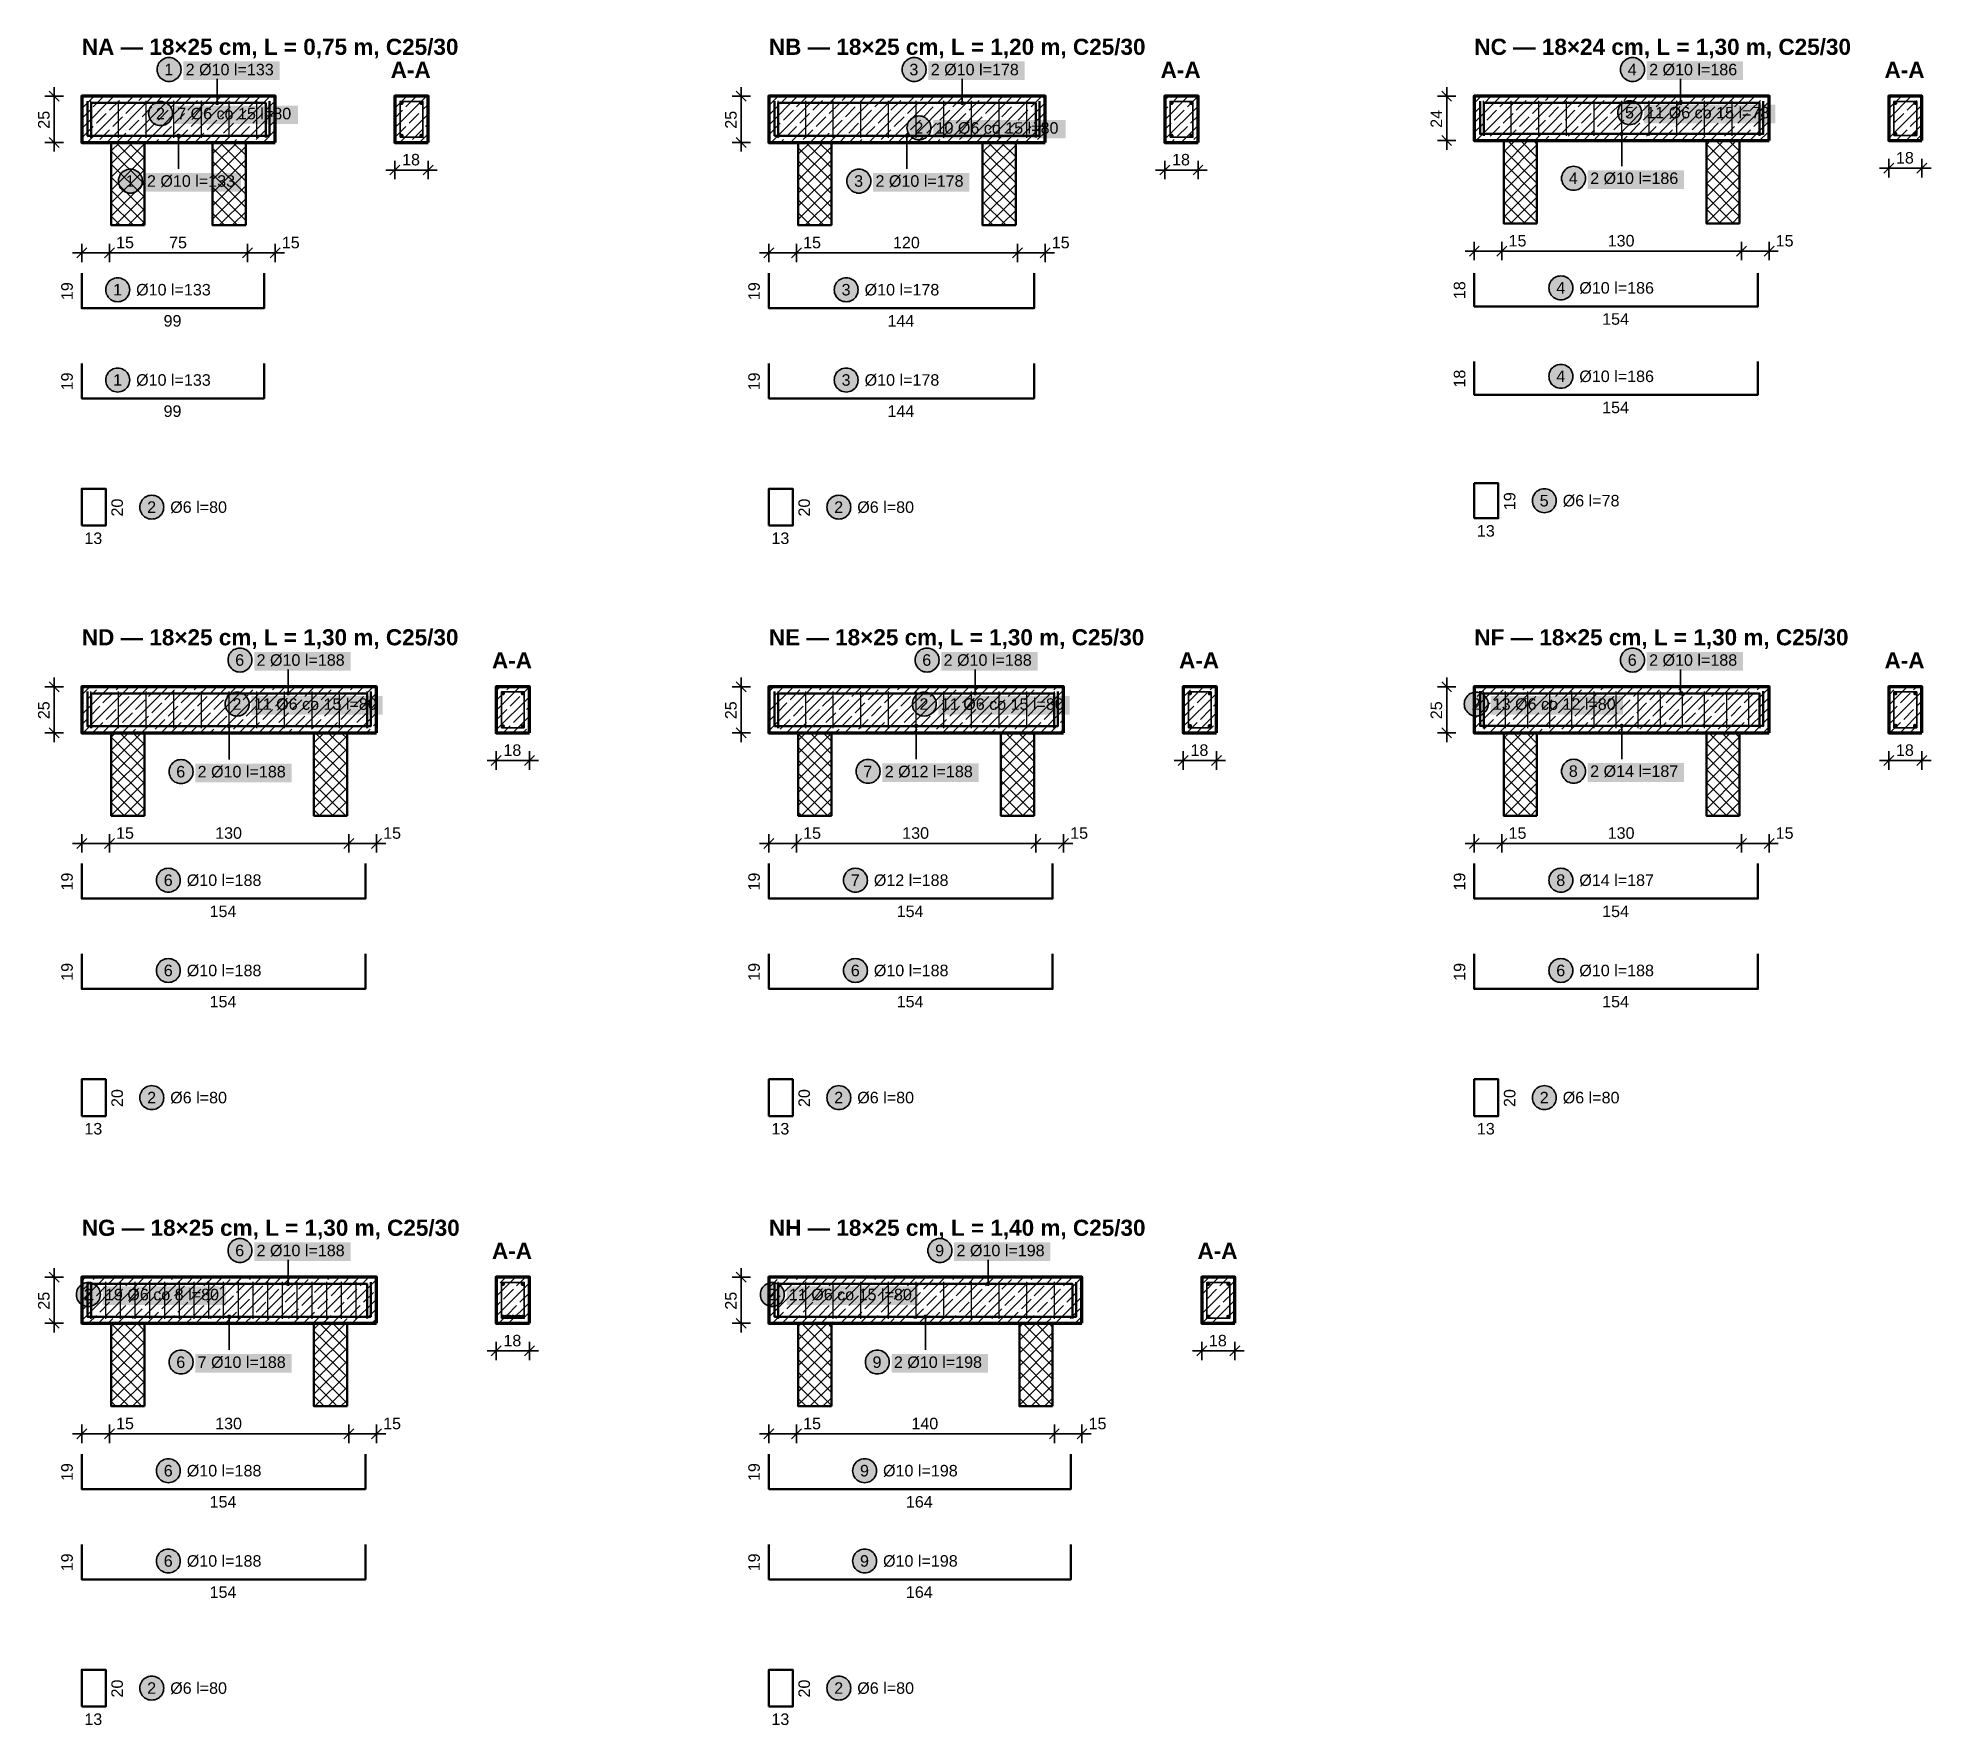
# Model space of a CAD drawing. Header units: metres. Extents: x 0.1 to 10.3, y -9.2 to -0.1.
import ezdxf

# ---------------------------------------------------------------- set-up
doc = ezdxf.new("R2010")
doc.units = ezdxf.units.M
for name, color, linetype, lineweight in [('A-KRESKOWANIE', 8, 'Continuous', 18), ('A-MASKA', 7, 'Continuous', 18), ('A-OPISY', 2, 'Continuous', 25), ('K-KONSTR', 7, 'Continuous', 50), ('K-WYMIARY', 1, 'Continuous', 25), ('K-ZBROJENIE', 1, 'Continuous', 100), ('K-ZBROJENIE-OPIS', 2, 'Continuous', 25)]:
    doc.layers.add(name, color=color, linetype=linetype, lineweight=lineweight)
doc.styles.add('PL_ARIAL', font='arial.ttf')
doc.styles.add('PL_ARIAL_B', font='arialbd.ttf')

msp = doc.modelspace()

# ---------------------------------------------------------------- texts
at = {"layer": 'A-OPISY', "style": 'PL_ARIAL_B'}
for s, p in [('NA — 18×25 cm, L = 0,75 m, C25/30', (0.3, -0.15)), ('NB — 18×25 cm, L = 1,20 m, C25/30', (4.03, -0.15)), ('NC — 18×24 cm, L = 1,30 m, C25/30', (7.86, -0.15)), ('A-A', (1.977, -0.275)), ('A-A', (6.157, -0.275)), ('A-A', (10.087, -0.275)), ('ND — 18×25 cm, L = 1,30 m, C25/30', (0.3, -3.355)), ('NE — 18×25 cm, L = 1,30 m, C25/30', (4.03, -3.355)), ('NF — 18×25 cm, L = 1,30 m, C25/30', (7.86, -3.355)), ('A-A', (2.527, -3.48)), ('A-A', (6.257, -3.48)), ('A-A', (10.087, -3.48)), ('NG — 18×25 cm, L = 1,30 m, C25/30', (0.3, -6.56)), ('NH — 18×25 cm, L = 1,40 m, C25/30', (4.03, -6.56)), ('A-A', (2.527, -6.685)), ('A-A', (6.357, -6.685))]:
    msp.add_text(s, height=0.0875, dxfattribs=at).set_placement(p)
at = {"layer": 'K-WYMIARY', "style": 'PL_ARIAL'}
for s, p in [('25', (0.125, -0.551)), ('25', (3.855, -0.551)), ('24', (7.685, -0.546)), ('25', (0.125, -3.756)), ('25', (3.855, -3.756)), ('25', (7.685, -3.756)), ('25', (0.125, -6.961)), ('25', (3.855, -6.961))]:
    msp.add_text(s, height=0.0625, rotation=90, dxfattribs=at).set_placement(p)
for s, p in [('18', (2.039, -0.75)), ('18', (6.219, -0.75)), ('18', (10.149, -0.74)), ('15', (8.046, -1.19)), ('130', (8.584, -1.19)), ('15', (9.496, -1.19)), ('15', (0.486, -1.2)), ('75', (0.774, -1.2)), ('15', (1.386, -1.2)), ('15', (4.216, -1.2)), ('120', (4.704, -1.2)), ('15', (5.566, -1.2)), ('18', (2.589, -3.955)), ('18', (6.319, -3.955)), ('18', (10.149, -3.955)), ('15', (0.486, -4.405)), ('130', (1.024, -4.405)), ('15', (1.936, -4.405)), ('15', (4.216, -4.405)), ('130', (4.754, -4.405)), ('15', (5.666, -4.405)), ('15', (8.046, -4.405)), ('130', (8.584, -4.405)), ('15', (9.496, -4.405)), ('18', (2.589, -7.16)), ('18', (6.419, -7.16)), ('15', (0.486, -7.61)), ('130', (1.024, -7.61)), ('15', (1.936, -7.61)), ('15', (4.216, -7.61)), ('140', (4.804, -7.61)), ('15', (5.766, -7.61))]:
    msp.add_text(s, height=0.0625, dxfattribs=at).set_placement(p)
at = {"layer": 'K-ZBROJENIE-OPIS', "style": 'PL_ARIAL'}
for s, p in [('1', (0.748, -0.261)), ('2 Ø10 l=133', (0.864, -0.261)), ('3', (4.793, -0.261)), ('2 Ø10 l=178', (4.909, -0.261)), ('4', (8.693, -0.261)), ('2 Ø10 l=186', (8.809, -0.261)), ('2', (0.703, -0.5)), ('7 Ø6 co 15 l=80', (0.818, -0.5)), ('10 Ø6 co 15 l=80', (4.935, -0.578)), ('5', (8.678, -0.495)), ('11 Ø6 co 15 l=78', (8.794, -0.495)), ('2', (4.82, -0.578)), ('1', (0.538, -0.866)), ('2 Ø10 l=133', (0.654, -0.866)), ('3', (4.493, -0.866)), ('2 Ø10 l=178', (4.609, -0.866)), ('4', (8.373, -0.851)), ('2 Ø10 l=186', (8.489, -0.851)), ('1', (0.47, -1.456)), ('Ø10 l=133', (0.595, -1.456)), ('3', (4.425, -1.456)), ('Ø10 l=178', (4.55, -1.456)), ('4', (8.305, -1.446)), ('Ø10 l=186', (8.43, -1.446)), ('99', (0.744, -1.625)), ('144', (4.674, -1.625)), ('154', (8.554, -1.615)), ('1', (0.47, -1.946)), ('Ø10 l=133', (0.595, -1.946)), ('3', (4.425, -1.946)), ('Ø10 l=178', (4.55, -1.946)), ('4', (8.305, -1.926)), ('Ø10 l=186', (8.43, -1.926)), ('99', (0.744, -2.115)), ('144', (4.674, -2.115)), ('154', (8.554, -2.095)), ('5', (8.215, -2.601)), ('Ø6 l=78', (8.34, -2.601)), ('2', (0.655, -2.636)), ('Ø6 l=80', (0.78, -2.636)), ('2', (4.385, -2.636)), ('Ø6 l=80', (4.51, -2.636)), ('13', (0.314, -2.805)), ('13', (4.044, -2.805)), ('13', (7.874, -2.765)), ('6', (1.133, -3.466)), ('2 Ø10 l=188', (1.249, -3.466)), ('6', (4.863, -3.466)), ('2 Ø10 l=188', (4.979, -3.466)), ('6', (8.693, -3.466)), ('2 Ø10 l=188', (8.809, -3.466)), ('2', (1.118, -3.705)), ('11 Ø6 co 15 l=80', (1.234, -3.705)), ('2', (4.848, -3.705)), ('11 Ø6 co 15 l=80', (4.964, -3.705)), ('2', (7.845, -3.705)), ('13 Ø6 co 12 l=80', (7.96, -3.705)), ('6', (0.813, -4.072)), ('2 Ø10 l=188', (0.929, -4.072)), ('7', (4.543, -4.071)), ('2 Ø12 l=188', (4.659, -4.071)), ('8', (8.373, -4.069)), ('2 Ø14 l=187', (8.489, -4.069)), ('6', (0.745, -4.661)), ('Ø10 l=188', (0.87, -4.661)), ('7', (4.475, -4.661)), ('Ø12 l=188', (4.6, -4.661)), ('8', (8.305, -4.661)), ('Ø14 l=187', (8.43, -4.661)), ('154', (0.994, -4.83)), ('154', (4.724, -4.83)), ('154', (8.554, -4.83)), ('6', (0.745, -5.151)), ('Ø10 l=188', (0.87, -5.151)), ('6', (4.475, -5.151)), ('Ø10 l=188', (4.6, -5.151)), ('6', (8.305, -5.151)), ('Ø10 l=188', (8.43, -5.151)), ('154', (0.994, -5.32)), ('154', (4.724, -5.32)), ('154', (8.554, -5.32)), ('2', (0.655, -5.841)), ('Ø6 l=80', (0.78, -5.841)), ('2', (4.385, -5.841)), ('Ø6 l=80', (4.51, -5.841)), ('2', (8.215, -5.841)), ('Ø6 l=80', (8.34, -5.841)), ('13', (0.314, -6.01)), ('13', (4.044, -6.01)), ('13', (7.874, -6.01)), ('6', (1.133, -6.671)), ('2 Ø10 l=188', (1.249, -6.671)), ('9', (4.933, -6.671)), ('2 Ø10 l=198', (5.049, -6.671)), ('2', (0.31, -6.91)), ('19 Ø6 co 8 l=80', (0.426, -6.91)), ('2', (4.023, -6.91)), ('11 Ø6 co 15 l=80', (4.139, -6.91)), ('6', (0.813, -7.277)), ('7 Ø10 l=188', (0.929, -7.277)), ('9', (4.593, -7.277)), ('2 Ø10 l=198', (4.709, -7.277)), ('6', (0.745, -7.866)), ('Ø10 l=188', (0.87, -7.866)), ('9', (4.525, -7.866)), ('Ø10 l=198', (4.65, -7.866)), ('154', (0.994, -8.035)), ('164', (4.774, -8.035)), ('6', (0.745, -8.356)), ('Ø10 l=188', (0.87, -8.356)), ('9', (4.525, -8.356)), ('Ø10 l=198', (4.65, -8.356)), ('154', (0.994, -8.525)), ('164', (4.774, -8.525)), ('2', (0.655, -9.046)), ('Ø6 l=80', (0.78, -9.046)), ('2', (4.385, -9.046)), ('Ø6 l=80', (4.51, -9.046)), ('13', (0.314, -9.215)), ('13', (4.044, -9.215))]:
    msp.add_text(s, height=0.0625, dxfattribs=at).set_placement(p)
for s, p in [('19', (0.251, -1.481)), ('19', (3.981, -1.481)), ('18', (7.811, -1.476)), ('19', (0.251, -1.971)), ('19', (3.981, -1.971)), ('18', (7.811, -1.956)), ('20', (0.523, -2.656)), ('20', (4.253, -2.656)), ('19', (8.083, -2.621)), ('19', (0.251, -4.686)), ('19', (3.981, -4.686)), ('19', (7.811, -4.686)), ('19', (0.251, -5.176)), ('19', (3.981, -5.176)), ('19', (7.811, -5.176)), ('20', (0.523, -5.861)), ('20', (4.253, -5.861)), ('20', (8.083, -5.861)), ('19', (0.251, -7.891)), ('19', (3.981, -7.891)), ('19', (0.251, -8.381)), ('19', (3.981, -8.381)), ('20', (0.523, -9.066)), ('20', (4.253, -9.066))]:
    msp.add_text(s, height=0.0625, rotation=90, dxfattribs=at).set_placement(p)

# ---------------------------------------------------------------- hatches: boundary and pattern name
at = {"layer": 'A-MASKA', "true_color": 0xffffff}
for points in [[(0.851, -0.287), (1.374, -0.287), (1.374, -0.186), (0.851, -0.186)], [(4.896, -0.287), (5.419, -0.287), (5.419, -0.186), (4.896, -0.186)], [(8.796, -0.287), (9.319, -0.287), (9.319, -0.186), (8.796, -0.186)], [(0.806, -0.526), (1.474, -0.526), (1.474, -0.425), (0.806, -0.425)], [(4.923, -0.604), (5.642, -0.604), (5.642, -0.503), (4.923, -0.503)], [(8.781, -0.521), (9.494, -0.521), (9.494, -0.42), (8.781, -0.42)], [(0.641, -0.893), (1.164, -0.893), (1.164, -0.791), (0.641, -0.791)], [(4.596, -0.893), (5.119, -0.893), (5.119, -0.791), (4.596, -0.791)], [(8.476, -0.878), (8.999, -0.878), (8.999, -0.776), (8.476, -0.776)], [(1.236, -3.492), (1.759, -3.492), (1.759, -3.391), (1.236, -3.391)], [(4.966, -3.492), (5.489, -3.492), (5.489, -3.391), (4.966, -3.391)], [(8.796, -3.492), (9.319, -3.492), (9.319, -3.391), (8.796, -3.391)], [(1.221, -3.731), (1.934, -3.731), (1.934, -3.63), (1.221, -3.63)], [(4.951, -3.731), (5.664, -3.731), (5.664, -3.63), (4.951, -3.63)], [(7.948, -3.731), (8.667, -3.731), (8.667, -3.63), (7.948, -3.63)], [(0.916, -4.098), (1.439, -4.098), (1.439, -3.997), (0.916, -3.997)], [(4.646, -4.097), (5.169, -4.097), (5.169, -3.995), (4.646, -3.995)], [(8.476, -4.096), (8.999, -4.096), (8.999, -3.994), (8.476, -3.994)], [(1.236, -6.697), (1.759, -6.697), (1.759, -6.596), (1.236, -6.596)], [(5.036, -6.697), (5.559, -6.697), (5.559, -6.596), (5.036, -6.596)], [(0.413, -6.936), (1.082, -6.936), (1.082, -6.835), (0.413, -6.835)], [(4.126, -6.936), (4.839, -6.936), (4.839, -6.835), (4.126, -6.835)], [(0.916, -7.303), (1.439, -7.303), (1.439, -7.202), (0.916, -7.202)], [(4.696, -7.303), (5.219, -7.303), (5.219, -7.202), (4.696, -7.202)]]:
    msp.add_hatch(color=7, dxfattribs=at).paths.add_polyline_path(points)
at = {"layer": 'K-ZBROJENIE', "true_color": 0x000000}
for points in [[(2.047, -0.411), (2.047, -0.412), (2.047, -0.413), (2.047, -0.414), (2.046, -0.415), (2.046, -0.416), (2.045, -0.417), (2.045, -0.418), (2.044, -0.419), (2.043, -0.42), (2.042, -0.42), (2.041, -0.421), (2.04, -0.421), (2.039, -0.422), (2.038, -0.422), (2.037, -0.422), (2.036, -0.422), (2.035, -0.422), (2.034, -0.422), (2.033, -0.422), (2.032, -0.421), (2.031, -0.421), (2.03, -0.42), (2.029, -0.42), (2.028, -0.419), (2.027, -0.418), (2.027, -0.417), (2.026, -0.416), (2.026, -0.415), (2.025, -0.414), (2.025, -0.413), (2.025, -0.412), (2.025, -0.411), (2.025, -0.41), (2.025, -0.409), (2.025, -0.408), (2.026, -0.407), (2.026, -0.406), (2.027, -0.405), (2.027, -0.404), (2.028, -0.403), (2.029, -0.402), (2.03, -0.402), (2.031, -0.401), (2.032, -0.401), (2.033, -0.4), (2.034, -0.4), (2.035, -0.4), (2.036, -0.4), (2.037, -0.4), (2.038, -0.4), (2.039, -0.4), (2.04, -0.401), (2.041, -0.401), (2.042, -0.402), (2.043, -0.402), (2.044, -0.403), (2.045, -0.404), (2.045, -0.405), (2.046, -0.406), (2.046, -0.407), (2.047, -0.408), (2.047, -0.409), (2.047, -0.41)], [(2.155, -0.411), (2.155, -0.412), (2.155, -0.413), (2.155, -0.414), (2.154, -0.415), (2.154, -0.416), (2.153, -0.417), (2.153, -0.418), (2.152, -0.419), (2.151, -0.42), (2.15, -0.42), (2.149, -0.421), (2.148, -0.421), (2.147, -0.422), (2.146, -0.422), (2.145, -0.422), (2.144, -0.422), (2.143, -0.422), (2.142, -0.422), (2.141, -0.422), (2.14, -0.421), (2.139, -0.421), (2.138, -0.42), (2.137, -0.42), (2.136, -0.419), (2.135, -0.418), (2.135, -0.417), (2.134, -0.416), (2.134, -0.415), (2.133, -0.414), (2.133, -0.413), (2.133, -0.412), (2.133, -0.411), (2.133, -0.41), (2.133, -0.409), (2.133, -0.408), (2.134, -0.407), (2.134, -0.406), (2.135, -0.405), (2.135, -0.404), (2.136, -0.403), (2.137, -0.402), (2.138, -0.402), (2.139, -0.401), (2.14, -0.401), (2.141, -0.4), (2.142, -0.4), (2.143, -0.4), (2.144, -0.4), (2.145, -0.4), (2.146, -0.4), (2.147, -0.4), (2.148, -0.401), (2.149, -0.401), (2.15, -0.402), (2.151, -0.402), (2.152, -0.403), (2.153, -0.404), (2.153, -0.405), (2.154, -0.406), (2.154, -0.407), (2.155, -0.408), (2.155, -0.409), (2.155, -0.41)], [(6.227, -0.411), (6.227, -0.412), (6.227, -0.413), (6.227, -0.414), (6.226, -0.415), (6.226, -0.416), (6.225, -0.417), (6.225, -0.418), (6.224, -0.419), (6.223, -0.42), (6.222, -0.42), (6.221, -0.421), (6.22, -0.421), (6.219, -0.422), (6.218, -0.422), (6.217, -0.422), (6.216, -0.422), (6.215, -0.422), (6.214, -0.422), (6.213, -0.422), (6.212, -0.421), (6.211, -0.421), (6.21, -0.42), (6.209, -0.42), (6.208, -0.419), (6.207, -0.418), (6.207, -0.417), (6.206, -0.416), (6.206, -0.415), (6.205, -0.414), (6.205, -0.413), (6.205, -0.412), (6.205, -0.411), (6.205, -0.41), (6.205, -0.409), (6.205, -0.408), (6.206, -0.407), (6.206, -0.406), (6.207, -0.405), (6.207, -0.404), (6.208, -0.403), (6.209, -0.402), (6.21, -0.402), (6.211, -0.401), (6.212, -0.401), (6.213, -0.4), (6.214, -0.4), (6.215, -0.4), (6.216, -0.4), (6.217, -0.4), (6.218, -0.4), (6.219, -0.4), (6.22, -0.401), (6.221, -0.401), (6.222, -0.402), (6.223, -0.402), (6.224, -0.403), (6.225, -0.404), (6.225, -0.405), (6.226, -0.406), (6.226, -0.407), (6.227, -0.408), (6.227, -0.409), (6.227, -0.41)], [(6.335, -0.411), (6.335, -0.412), (6.335, -0.413), (6.335, -0.414), (6.334, -0.415), (6.334, -0.416), (6.333, -0.417), (6.333, -0.418), (6.332, -0.419), (6.331, -0.42), (6.33, -0.42), (6.329, -0.421), (6.328, -0.421), (6.327, -0.422), (6.326, -0.422), (6.325, -0.422), (6.324, -0.422), (6.323, -0.422), (6.322, -0.422), (6.321, -0.422), (6.32, -0.421), (6.319, -0.421), (6.318, -0.42), (6.317, -0.42), (6.316, -0.419), (6.315, -0.418), (6.315, -0.417), (6.314, -0.416), (6.314, -0.415), (6.313, -0.414), (6.313, -0.413), (6.313, -0.412), (6.313, -0.411), (6.313, -0.41), (6.313, -0.409), (6.313, -0.408), (6.314, -0.407), (6.314, -0.406), (6.315, -0.405), (6.315, -0.404), (6.316, -0.403), (6.317, -0.402), (6.318, -0.402), (6.319, -0.401), (6.32, -0.401), (6.321, -0.4), (6.322, -0.4), (6.323, -0.4), (6.324, -0.4), (6.325, -0.4), (6.326, -0.4), (6.327, -0.4), (6.328, -0.401), (6.329, -0.401), (6.33, -0.402), (6.331, -0.402), (6.332, -0.403), (6.333, -0.404), (6.333, -0.405), (6.334, -0.406), (6.334, -0.407), (6.335, -0.408), (6.335, -0.409), (6.335, -0.41)], [(10.157, -0.411), (10.157, -0.412), (10.157, -0.413), (10.157, -0.414), (10.156, -0.415), (10.156, -0.416), (10.155, -0.417), (10.155, -0.418), (10.154, -0.419), (10.153, -0.42), (10.152, -0.42), (10.151, -0.421), (10.15, -0.421), (10.149, -0.422), (10.148, -0.422), (10.147, -0.422), (10.146, -0.422), (10.145, -0.422), (10.144, -0.422), (10.143, -0.422), (10.142, -0.421), (10.141, -0.421), (10.14, -0.42), (10.139, -0.42), (10.138, -0.419), (10.137, -0.418), (10.137, -0.417), (10.136, -0.416), (10.136, -0.415), (10.135, -0.414), (10.135, -0.413), (10.135, -0.412), (10.135, -0.411), (10.135, -0.41), (10.135, -0.409), (10.135, -0.408), (10.136, -0.407), (10.136, -0.406), (10.137, -0.405), (10.137, -0.404), (10.138, -0.403), (10.139, -0.402), (10.14, -0.402), (10.141, -0.401), (10.142, -0.401), (10.143, -0.4), (10.144, -0.4), (10.145, -0.4), (10.146, -0.4), (10.147, -0.4), (10.148, -0.4), (10.149, -0.4), (10.15, -0.401), (10.151, -0.401), (10.152, -0.402), (10.153, -0.402), (10.154, -0.403), (10.155, -0.404), (10.155, -0.405), (10.156, -0.406), (10.156, -0.407), (10.157, -0.408), (10.157, -0.409), (10.157, -0.41)], [(10.265, -0.411), (10.265, -0.412), (10.265, -0.413), (10.265, -0.414), (10.264, -0.415), (10.264, -0.416), (10.263, -0.417), (10.263, -0.418), (10.262, -0.419), (10.261, -0.42), (10.26, -0.42), (10.259, -0.421), (10.258, -0.421), (10.257, -0.422), (10.256, -0.422), (10.255, -0.422), (10.254, -0.422), (10.253, -0.422), (10.252, -0.422), (10.251, -0.422), (10.25, -0.421), (10.249, -0.421), (10.248, -0.42), (10.247, -0.42), (10.246, -0.419), (10.245, -0.418), (10.245, -0.417), (10.244, -0.416), (10.244, -0.415), (10.243, -0.414), (10.243, -0.413), (10.243, -0.412), (10.243, -0.411), (10.243, -0.41), (10.243, -0.409), (10.243, -0.408), (10.244, -0.407), (10.244, -0.406), (10.245, -0.405), (10.245, -0.404), (10.246, -0.403), (10.247, -0.402), (10.248, -0.402), (10.249, -0.401), (10.25, -0.401), (10.251, -0.4), (10.252, -0.4), (10.253, -0.4), (10.254, -0.4), (10.255, -0.4), (10.256, -0.4), (10.257, -0.4), (10.258, -0.401), (10.259, -0.401), (10.26, -0.402), (10.261, -0.402), (10.262, -0.403), (10.263, -0.404), (10.263, -0.405), (10.264, -0.406), (10.264, -0.407), (10.265, -0.408), (10.265, -0.409), (10.265, -0.41)], [(2.047, -0.589), (2.047, -0.59), (2.047, -0.591), (2.047, -0.592), (2.046, -0.593), (2.046, -0.594), (2.045, -0.595), (2.045, -0.596), (2.044, -0.597), (2.043, -0.598), (2.042, -0.598), (2.041, -0.599), (2.04, -0.599), (2.039, -0.6), (2.038, -0.6), (2.037, -0.6), (2.036, -0.6), (2.035, -0.6), (2.034, -0.6), (2.033, -0.6), (2.032, -0.599), (2.031, -0.599), (2.03, -0.598), (2.029, -0.598), (2.028, -0.597), (2.027, -0.596), (2.027, -0.595), (2.026, -0.594), (2.026, -0.593), (2.025, -0.592), (2.025, -0.591), (2.025, -0.59), (2.025, -0.589), (2.025, -0.588), (2.025, -0.587), (2.025, -0.586), (2.026, -0.585), (2.026, -0.584), (2.027, -0.583), (2.027, -0.582), (2.028, -0.581), (2.029, -0.58), (2.03, -0.58), (2.031, -0.579), (2.032, -0.579), (2.033, -0.578), (2.034, -0.578), (2.035, -0.578), (2.036, -0.578), (2.037, -0.578), (2.038, -0.578), (2.039, -0.578), (2.04, -0.579), (2.041, -0.579), (2.042, -0.58), (2.043, -0.58), (2.044, -0.581), (2.045, -0.582), (2.045, -0.583), (2.046, -0.584), (2.046, -0.585), (2.047, -0.586), (2.047, -0.587), (2.047, -0.588)], [(2.155, -0.589), (2.155, -0.59), (2.155, -0.591), (2.155, -0.592), (2.154, -0.593), (2.154, -0.594), (2.153, -0.595), (2.153, -0.596), (2.152, -0.597), (2.151, -0.598), (2.15, -0.598), (2.149, -0.599), (2.148, -0.599), (2.147, -0.6), (2.146, -0.6), (2.145, -0.6), (2.144, -0.6), (2.143, -0.6), (2.142, -0.6), (2.141, -0.6), (2.14, -0.599), (2.139, -0.599), (2.138, -0.598), (2.137, -0.598), (2.136, -0.597), (2.135, -0.596), (2.135, -0.595), (2.134, -0.594), (2.134, -0.593), (2.133, -0.592), (2.133, -0.591), (2.133, -0.59), (2.133, -0.589), (2.133, -0.588), (2.133, -0.587), (2.133, -0.586), (2.134, -0.585), (2.134, -0.584), (2.135, -0.583), (2.135, -0.582), (2.136, -0.581), (2.137, -0.58), (2.138, -0.58), (2.139, -0.579), (2.14, -0.579), (2.141, -0.578), (2.142, -0.578), (2.143, -0.578), (2.144, -0.578), (2.145, -0.578), (2.146, -0.578), (2.147, -0.578), (2.148, -0.579), (2.149, -0.579), (2.15, -0.58), (2.151, -0.58), (2.152, -0.581), (2.153, -0.582), (2.153, -0.583), (2.154, -0.584), (2.154, -0.585), (2.155, -0.586), (2.155, -0.587), (2.155, -0.588)], [(6.227, -0.589), (6.227, -0.59), (6.227, -0.591), (6.227, -0.592), (6.226, -0.593), (6.226, -0.594), (6.225, -0.595), (6.225, -0.596), (6.224, -0.597), (6.223, -0.598), (6.222, -0.598), (6.221, -0.599), (6.22, -0.599), (6.219, -0.6), (6.218, -0.6), (6.217, -0.6), (6.216, -0.6), (6.215, -0.6), (6.214, -0.6), (6.213, -0.6), (6.212, -0.599), (6.211, -0.599), (6.21, -0.598), (6.209, -0.598), (6.208, -0.597), (6.207, -0.596), (6.207, -0.595), (6.206, -0.594), (6.206, -0.593), (6.205, -0.592), (6.205, -0.591), (6.205, -0.59), (6.205, -0.589), (6.205, -0.588), (6.205, -0.587), (6.205, -0.586), (6.206, -0.585), (6.206, -0.584), (6.207, -0.583), (6.207, -0.582), (6.208, -0.581), (6.209, -0.58), (6.21, -0.58), (6.211, -0.579), (6.212, -0.579), (6.213, -0.578), (6.214, -0.578), (6.215, -0.578), (6.216, -0.578), (6.217, -0.578), (6.218, -0.578), (6.219, -0.578), (6.22, -0.579), (6.221, -0.579), (6.222, -0.58), (6.223, -0.58), (6.224, -0.581), (6.225, -0.582), (6.225, -0.583), (6.226, -0.584), (6.226, -0.585), (6.227, -0.586), (6.227, -0.587), (6.227, -0.588)], [(6.335, -0.589), (6.335, -0.59), (6.335, -0.591), (6.335, -0.592), (6.334, -0.593), (6.334, -0.594), (6.333, -0.595), (6.333, -0.596), (6.332, -0.597), (6.331, -0.598), (6.33, -0.598), (6.329, -0.599), (6.328, -0.599), (6.327, -0.6), (6.326, -0.6), (6.325, -0.6), (6.324, -0.6), (6.323, -0.6), (6.322, -0.6), (6.321, -0.6), (6.32, -0.599), (6.319, -0.599), (6.318, -0.598), (6.317, -0.598), (6.316, -0.597), (6.315, -0.596), (6.315, -0.595), (6.314, -0.594), (6.314, -0.593), (6.313, -0.592), (6.313, -0.591), (6.313, -0.59), (6.313, -0.589), (6.313, -0.588), (6.313, -0.587), (6.313, -0.586), (6.314, -0.585), (6.314, -0.584), (6.315, -0.583), (6.315, -0.582), (6.316, -0.581), (6.317, -0.58), (6.318, -0.58), (6.319, -0.579), (6.32, -0.579), (6.321, -0.578), (6.322, -0.578), (6.323, -0.578), (6.324, -0.578), (6.325, -0.578), (6.326, -0.578), (6.327, -0.578), (6.328, -0.579), (6.329, -0.579), (6.33, -0.58), (6.331, -0.58), (6.332, -0.581), (6.333, -0.582), (6.333, -0.583), (6.334, -0.584), (6.334, -0.585), (6.335, -0.586), (6.335, -0.587), (6.335, -0.588)], [(10.157, -0.579), (10.157, -0.58), (10.157, -0.581), (10.157, -0.582), (10.156, -0.583), (10.156, -0.584), (10.155, -0.585), (10.155, -0.586), (10.154, -0.587), (10.153, -0.588), (10.152, -0.588), (10.151, -0.589), (10.15, -0.589), (10.149, -0.59), (10.148, -0.59), (10.147, -0.59), (10.146, -0.59), (10.145, -0.59), (10.144, -0.59), (10.143, -0.59), (10.142, -0.589), (10.141, -0.589), (10.14, -0.588), (10.139, -0.588), (10.138, -0.587), (10.137, -0.586), (10.137, -0.585), (10.136, -0.584), (10.136, -0.583), (10.135, -0.582), (10.135, -0.581), (10.135, -0.58), (10.135, -0.579), (10.135, -0.578), (10.135, -0.577), (10.135, -0.576), (10.136, -0.575), (10.136, -0.574), (10.137, -0.573), (10.137, -0.572), (10.138, -0.571), (10.139, -0.57), (10.14, -0.57), (10.141, -0.569), (10.142, -0.569), (10.143, -0.568), (10.144, -0.568), (10.145, -0.568), (10.146, -0.568), (10.147, -0.568), (10.148, -0.568), (10.149, -0.568), (10.15, -0.569), (10.151, -0.569), (10.152, -0.57), (10.153, -0.57), (10.154, -0.571), (10.155, -0.572), (10.155, -0.573), (10.156, -0.574), (10.156, -0.575), (10.157, -0.576), (10.157, -0.577), (10.157, -0.578)], [(10.265, -0.579), (10.265, -0.58), (10.265, -0.581), (10.265, -0.582), (10.264, -0.583), (10.264, -0.584), (10.263, -0.585), (10.263, -0.586), (10.262, -0.587), (10.261, -0.588), (10.26, -0.588), (10.259, -0.589), (10.258, -0.589), (10.257, -0.59), (10.256, -0.59), (10.255, -0.59), (10.254, -0.59), (10.253, -0.59), (10.252, -0.59), (10.251, -0.59), (10.25, -0.589), (10.249, -0.589), (10.248, -0.588), (10.247, -0.588), (10.246, -0.587), (10.245, -0.586), (10.245, -0.585), (10.244, -0.584), (10.244, -0.583), (10.243, -0.582), (10.243, -0.581), (10.243, -0.58), (10.243, -0.579), (10.243, -0.578), (10.243, -0.577), (10.243, -0.576), (10.244, -0.575), (10.244, -0.574), (10.245, -0.573), (10.245, -0.572), (10.246, -0.571), (10.247, -0.57), (10.248, -0.57), (10.249, -0.569), (10.25, -0.569), (10.251, -0.568), (10.252, -0.568), (10.253, -0.568), (10.254, -0.568), (10.255, -0.568), (10.256, -0.568), (10.257, -0.568), (10.258, -0.569), (10.259, -0.569), (10.26, -0.57), (10.261, -0.57), (10.262, -0.571), (10.263, -0.572), (10.263, -0.573), (10.264, -0.574), (10.264, -0.575), (10.265, -0.576), (10.265, -0.577), (10.265, -0.578)], [(2.597, -3.616), (2.597, -3.617), (2.597, -3.618), (2.597, -3.619), (2.596, -3.62), (2.596, -3.621), (2.595, -3.622), (2.595, -3.623), (2.594, -3.624), (2.593, -3.625), (2.592, -3.625), (2.591, -3.626), (2.59, -3.626), (2.589, -3.627), (2.588, -3.627), (2.587, -3.627), (2.586, -3.627), (2.585, -3.627), (2.584, -3.627), (2.583, -3.627), (2.582, -3.626), (2.581, -3.626), (2.58, -3.625), (2.579, -3.625), (2.578, -3.624), (2.577, -3.623), (2.577, -3.622), (2.576, -3.621), (2.576, -3.62), (2.575, -3.619), (2.575, -3.618), (2.575, -3.617), (2.575, -3.616), (2.575, -3.615), (2.575, -3.614), (2.575, -3.613), (2.576, -3.612), (2.576, -3.611), (2.577, -3.61), (2.577, -3.609), (2.578, -3.608), (2.579, -3.607), (2.58, -3.607), (2.581, -3.606), (2.582, -3.606), (2.583, -3.605), (2.584, -3.605), (2.585, -3.605), (2.586, -3.605), (2.587, -3.605), (2.588, -3.605), (2.589, -3.605), (2.59, -3.606), (2.591, -3.606), (2.592, -3.607), (2.593, -3.607), (2.594, -3.608), (2.595, -3.609), (2.595, -3.61), (2.596, -3.611), (2.596, -3.612), (2.597, -3.613), (2.597, -3.614), (2.597, -3.615)], [(2.705, -3.616), (2.705, -3.617), (2.705, -3.618), (2.705, -3.619), (2.704, -3.62), (2.704, -3.621), (2.703, -3.622), (2.703, -3.623), (2.702, -3.624), (2.701, -3.625), (2.7, -3.625), (2.699, -3.626), (2.698, -3.626), (2.697, -3.627), (2.696, -3.627), (2.695, -3.627), (2.694, -3.627), (2.693, -3.627), (2.692, -3.627), (2.691, -3.627), (2.69, -3.626), (2.689, -3.626), (2.688, -3.625), (2.687, -3.625), (2.686, -3.624), (2.685, -3.623), (2.685, -3.622), (2.684, -3.621), (2.684, -3.62), (2.683, -3.619), (2.683, -3.618), (2.683, -3.617), (2.683, -3.616), (2.683, -3.615), (2.683, -3.614), (2.683, -3.613), (2.684, -3.612), (2.684, -3.611), (2.685, -3.61), (2.685, -3.609), (2.686, -3.608), (2.687, -3.607), (2.688, -3.607), (2.689, -3.606), (2.69, -3.606), (2.691, -3.605), (2.692, -3.605), (2.693, -3.605), (2.694, -3.605), (2.695, -3.605), (2.696, -3.605), (2.697, -3.605), (2.698, -3.606), (2.699, -3.606), (2.7, -3.607), (2.701, -3.607), (2.702, -3.608), (2.703, -3.609), (2.703, -3.61), (2.704, -3.611), (2.704, -3.612), (2.705, -3.613), (2.705, -3.614), (2.705, -3.615)], [(6.327, -3.616), (6.327, -3.617), (6.327, -3.618), (6.327, -3.619), (6.326, -3.62), (6.326, -3.621), (6.325, -3.622), (6.325, -3.623), (6.324, -3.624), (6.323, -3.625), (6.322, -3.625), (6.321, -3.626), (6.32, -3.626), (6.319, -3.627), (6.318, -3.627), (6.317, -3.627), (6.316, -3.627), (6.315, -3.627), (6.314, -3.627), (6.313, -3.627), (6.312, -3.626), (6.311, -3.626), (6.31, -3.625), (6.309, -3.625), (6.308, -3.624), (6.307, -3.623), (6.307, -3.622), (6.306, -3.621), (6.306, -3.62), (6.305, -3.619), (6.305, -3.618), (6.305, -3.617), (6.305, -3.616), (6.305, -3.615), (6.305, -3.614), (6.305, -3.613), (6.306, -3.612), (6.306, -3.611), (6.307, -3.61), (6.307, -3.609), (6.308, -3.608), (6.309, -3.607), (6.31, -3.607), (6.311, -3.606), (6.312, -3.606), (6.313, -3.605), (6.314, -3.605), (6.315, -3.605), (6.316, -3.605), (6.317, -3.605), (6.318, -3.605), (6.319, -3.605), (6.32, -3.606), (6.321, -3.606), (6.322, -3.607), (6.323, -3.607), (6.324, -3.608), (6.325, -3.609), (6.325, -3.61), (6.326, -3.611), (6.326, -3.612), (6.327, -3.613), (6.327, -3.614), (6.327, -3.615)], [(6.435, -3.616), (6.435, -3.617), (6.435, -3.618), (6.435, -3.619), (6.434, -3.62), (6.434, -3.621), (6.433, -3.622), (6.433, -3.623), (6.432, -3.624), (6.431, -3.625), (6.43, -3.625), (6.429, -3.626), (6.428, -3.626), (6.427, -3.627), (6.426, -3.627), (6.425, -3.627), (6.424, -3.627), (6.423, -3.627), (6.422, -3.627), (6.421, -3.627), (6.42, -3.626), (6.419, -3.626), (6.418, -3.625), (6.417, -3.625), (6.416, -3.624), (6.415, -3.623), (6.415, -3.622), (6.414, -3.621), (6.414, -3.62), (6.413, -3.619), (6.413, -3.618), (6.413, -3.617), (6.413, -3.616), (6.413, -3.615), (6.413, -3.614), (6.413, -3.613), (6.414, -3.612), (6.414, -3.611), (6.415, -3.61), (6.415, -3.609), (6.416, -3.608), (6.417, -3.607), (6.418, -3.607), (6.419, -3.606), (6.42, -3.606), (6.421, -3.605), (6.422, -3.605), (6.423, -3.605), (6.424, -3.605), (6.425, -3.605), (6.426, -3.605), (6.427, -3.605), (6.428, -3.606), (6.429, -3.606), (6.43, -3.607), (6.431, -3.607), (6.432, -3.608), (6.433, -3.609), (6.433, -3.61), (6.434, -3.611), (6.434, -3.612), (6.435, -3.613), (6.435, -3.614), (6.435, -3.615)], [(10.157, -3.616), (10.157, -3.617), (10.157, -3.618), (10.157, -3.619), (10.156, -3.62), (10.156, -3.621), (10.155, -3.622), (10.155, -3.623), (10.154, -3.624), (10.153, -3.625), (10.152, -3.625), (10.151, -3.626), (10.15, -3.626), (10.149, -3.627), (10.148, -3.627), (10.147, -3.627), (10.146, -3.627), (10.145, -3.627), (10.144, -3.627), (10.143, -3.627), (10.142, -3.626), (10.141, -3.626), (10.14, -3.625), (10.139, -3.625), (10.138, -3.624), (10.137, -3.623), (10.137, -3.622), (10.136, -3.621), (10.136, -3.62), (10.135, -3.619), (10.135, -3.618), (10.135, -3.617), (10.135, -3.616), (10.135, -3.615), (10.135, -3.614), (10.135, -3.613), (10.136, -3.612), (10.136, -3.611), (10.137, -3.61), (10.137, -3.609), (10.138, -3.608), (10.139, -3.607), (10.14, -3.607), (10.141, -3.606), (10.142, -3.606), (10.143, -3.605), (10.144, -3.605), (10.145, -3.605), (10.146, -3.605), (10.147, -3.605), (10.148, -3.605), (10.149, -3.605), (10.15, -3.606), (10.151, -3.606), (10.152, -3.607), (10.153, -3.607), (10.154, -3.608), (10.155, -3.609), (10.155, -3.61), (10.156, -3.611), (10.156, -3.612), (10.157, -3.613), (10.157, -3.614), (10.157, -3.615)], [(10.265, -3.616), (10.265, -3.617), (10.265, -3.618), (10.265, -3.619), (10.264, -3.62), (10.264, -3.621), (10.263, -3.622), (10.263, -3.623), (10.262, -3.624), (10.261, -3.625), (10.26, -3.625), (10.259, -3.626), (10.258, -3.626), (10.257, -3.627), (10.256, -3.627), (10.255, -3.627), (10.254, -3.627), (10.253, -3.627), (10.252, -3.627), (10.251, -3.627), (10.25, -3.626), (10.249, -3.626), (10.248, -3.625), (10.247, -3.625), (10.246, -3.624), (10.245, -3.623), (10.245, -3.622), (10.244, -3.621), (10.244, -3.62), (10.243, -3.619), (10.243, -3.618), (10.243, -3.617), (10.243, -3.616), (10.243, -3.615), (10.243, -3.614), (10.243, -3.613), (10.244, -3.612), (10.244, -3.611), (10.245, -3.61), (10.245, -3.609), (10.246, -3.608), (10.247, -3.607), (10.248, -3.607), (10.249, -3.606), (10.25, -3.606), (10.251, -3.605), (10.252, -3.605), (10.253, -3.605), (10.254, -3.605), (10.255, -3.605), (10.256, -3.605), (10.257, -3.605), (10.258, -3.606), (10.259, -3.606), (10.26, -3.607), (10.261, -3.607), (10.262, -3.608), (10.263, -3.609), (10.263, -3.61), (10.264, -3.611), (10.264, -3.612), (10.265, -3.613), (10.265, -3.614), (10.265, -3.615)], [(2.597, -3.794), (2.597, -3.795), (2.597, -3.796), (2.597, -3.797), (2.596, -3.798), (2.596, -3.799), (2.595, -3.8), (2.595, -3.801), (2.594, -3.802), (2.593, -3.803), (2.592, -3.803), (2.591, -3.804), (2.59, -3.804), (2.589, -3.805), (2.588, -3.805), (2.587, -3.805), (2.586, -3.805), (2.585, -3.805), (2.584, -3.805), (2.583, -3.805), (2.582, -3.804), (2.581, -3.804), (2.58, -3.803), (2.579, -3.803), (2.578, -3.802), (2.577, -3.801), (2.577, -3.8), (2.576, -3.799), (2.576, -3.798), (2.575, -3.797), (2.575, -3.796), (2.575, -3.795), (2.575, -3.794), (2.575, -3.793), (2.575, -3.792), (2.575, -3.791), (2.576, -3.79), (2.576, -3.789), (2.577, -3.788), (2.577, -3.787), (2.578, -3.786), (2.579, -3.785), (2.58, -3.785), (2.581, -3.784), (2.582, -3.784), (2.583, -3.783), (2.584, -3.783), (2.585, -3.783), (2.586, -3.783), (2.587, -3.783), (2.588, -3.783), (2.589, -3.783), (2.59, -3.784), (2.591, -3.784), (2.592, -3.785), (2.593, -3.785), (2.594, -3.786), (2.595, -3.787), (2.595, -3.788), (2.596, -3.789), (2.596, -3.79), (2.597, -3.791), (2.597, -3.792), (2.597, -3.793)], [(2.705, -3.794), (2.705, -3.795), (2.705, -3.796), (2.705, -3.797), (2.704, -3.798), (2.704, -3.799), (2.703, -3.8), (2.703, -3.801), (2.702, -3.802), (2.701, -3.803), (2.7, -3.803), (2.699, -3.804), (2.698, -3.804), (2.697, -3.805), (2.696, -3.805), (2.695, -3.805), (2.694, -3.805), (2.693, -3.805), (2.692, -3.805), (2.691, -3.805), (2.69, -3.804), (2.689, -3.804), (2.688, -3.803), (2.687, -3.803), (2.686, -3.802), (2.685, -3.801), (2.685, -3.8), (2.684, -3.799), (2.684, -3.798), (2.683, -3.797), (2.683, -3.796), (2.683, -3.795), (2.683, -3.794), (2.683, -3.793), (2.683, -3.792), (2.683, -3.791), (2.684, -3.79), (2.684, -3.789), (2.685, -3.788), (2.685, -3.787), (2.686, -3.786), (2.687, -3.785), (2.688, -3.785), (2.689, -3.784), (2.69, -3.784), (2.691, -3.783), (2.692, -3.783), (2.693, -3.783), (2.694, -3.783), (2.695, -3.783), (2.696, -3.783), (2.697, -3.783), (2.698, -3.784), (2.699, -3.784), (2.7, -3.785), (2.701, -3.785), (2.702, -3.786), (2.703, -3.787), (2.703, -3.788), (2.704, -3.789), (2.704, -3.79), (2.705, -3.791), (2.705, -3.792), (2.705, -3.793)], [(6.328, -3.793), (6.328, -3.794), (6.328, -3.795), (6.328, -3.796), (6.327, -3.797), (6.327, -3.798), (6.326, -3.799), (6.326, -3.8), (6.325, -3.801), (6.324, -3.802), (6.323, -3.802), (6.322, -3.803), (6.321, -3.803), (6.32, -3.804), (6.319, -3.804), (6.318, -3.804), (6.317, -3.804), (6.316, -3.804), (6.315, -3.804), (6.314, -3.804), (6.313, -3.803), (6.312, -3.803), (6.311, -3.802), (6.31, -3.802), (6.309, -3.801), (6.308, -3.8), (6.308, -3.799), (6.307, -3.798), (6.307, -3.797), (6.306, -3.796), (6.306, -3.795), (6.306, -3.794), (6.306, -3.793), (6.306, -3.792), (6.306, -3.791), (6.306, -3.79), (6.307, -3.789), (6.307, -3.788), (6.308, -3.787), (6.308, -3.786), (6.309, -3.785), (6.31, -3.784), (6.311, -3.784), (6.312, -3.783), (6.313, -3.783), (6.314, -3.782), (6.315, -3.782), (6.316, -3.782), (6.317, -3.782), (6.318, -3.782), (6.319, -3.782), (6.32, -3.782), (6.321, -3.783), (6.322, -3.783), (6.323, -3.784), (6.324, -3.784), (6.325, -3.785), (6.326, -3.786), (6.326, -3.787), (6.327, -3.788), (6.327, -3.789), (6.328, -3.79), (6.328, -3.791), (6.328, -3.792)], [(6.434, -3.793), (6.434, -3.794), (6.434, -3.795), (6.434, -3.796), (6.433, -3.797), (6.433, -3.798), (6.432, -3.799), (6.432, -3.8), (6.431, -3.801), (6.43, -3.802), (6.429, -3.802), (6.428, -3.803), (6.427, -3.803), (6.426, -3.804), (6.425, -3.804), (6.424, -3.804), (6.423, -3.804), (6.422, -3.804), (6.421, -3.804), (6.42, -3.804), (6.419, -3.803), (6.418, -3.803), (6.417, -3.802), (6.416, -3.802), (6.415, -3.801), (6.414, -3.8), (6.414, -3.799), (6.413, -3.798), (6.413, -3.797), (6.412, -3.796), (6.412, -3.795), (6.412, -3.794), (6.412, -3.793), (6.412, -3.792), (6.412, -3.791), (6.412, -3.79), (6.413, -3.789), (6.413, -3.788), (6.414, -3.787), (6.414, -3.786), (6.415, -3.785), (6.416, -3.784), (6.417, -3.784), (6.418, -3.783), (6.419, -3.783), (6.42, -3.782), (6.421, -3.782), (6.422, -3.782), (6.423, -3.782), (6.424, -3.782), (6.425, -3.782), (6.426, -3.782), (6.427, -3.783), (6.428, -3.783), (6.429, -3.784), (6.43, -3.784), (6.431, -3.785), (6.432, -3.786), (6.432, -3.787), (6.433, -3.788), (6.433, -3.789), (6.434, -3.79), (6.434, -3.791), (6.434, -3.792)], [(10.159, -3.792), (10.159, -3.793), (10.159, -3.794), (10.159, -3.795), (10.158, -3.796), (10.158, -3.797), (10.157, -3.798), (10.157, -3.799), (10.156, -3.8), (10.155, -3.801), (10.154, -3.801), (10.153, -3.802), (10.152, -3.802), (10.151, -3.803), (10.15, -3.803), (10.149, -3.803), (10.148, -3.803), (10.147, -3.803), (10.146, -3.803), (10.145, -3.803), (10.144, -3.802), (10.143, -3.802), (10.142, -3.801), (10.141, -3.801), (10.14, -3.8), (10.139, -3.799), (10.139, -3.798), (10.138, -3.797), (10.138, -3.796), (10.137, -3.795), (10.137, -3.794), (10.137, -3.793), (10.137, -3.792), (10.137, -3.791), (10.137, -3.79), (10.137, -3.789), (10.138, -3.788), (10.138, -3.787), (10.139, -3.786), (10.139, -3.785), (10.14, -3.784), (10.141, -3.783), (10.142, -3.783), (10.143, -3.782), (10.144, -3.782), (10.145, -3.781), (10.146, -3.781), (10.147, -3.781), (10.148, -3.781), (10.149, -3.781), (10.15, -3.781), (10.151, -3.781), (10.152, -3.782), (10.153, -3.782), (10.154, -3.783), (10.155, -3.783), (10.156, -3.784), (10.157, -3.785), (10.157, -3.786), (10.158, -3.787), (10.158, -3.788), (10.159, -3.789), (10.159, -3.79), (10.159, -3.791)], [(10.263, -3.792), (10.263, -3.793), (10.263, -3.794), (10.263, -3.795), (10.262, -3.796), (10.262, -3.797), (10.261, -3.798), (10.261, -3.799), (10.26, -3.8), (10.259, -3.801), (10.258, -3.801), (10.257, -3.802), (10.256, -3.802), (10.255, -3.803), (10.254, -3.803), (10.253, -3.803), (10.252, -3.803), (10.251, -3.803), (10.25, -3.803), (10.249, -3.803), (10.248, -3.802), (10.247, -3.802), (10.246, -3.801), (10.245, -3.801), (10.244, -3.8), (10.243, -3.799), (10.243, -3.798), (10.242, -3.797), (10.242, -3.796), (10.241, -3.795), (10.241, -3.794), (10.241, -3.793), (10.241, -3.792), (10.241, -3.791), (10.241, -3.79), (10.241, -3.789), (10.242, -3.788), (10.242, -3.787), (10.243, -3.786), (10.243, -3.785), (10.244, -3.784), (10.245, -3.783), (10.246, -3.783), (10.247, -3.782), (10.248, -3.782), (10.249, -3.781), (10.25, -3.781), (10.251, -3.781), (10.252, -3.781), (10.253, -3.781), (10.254, -3.781), (10.255, -3.781), (10.256, -3.782), (10.257, -3.782), (10.258, -3.783), (10.259, -3.783), (10.26, -3.784), (10.261, -3.785), (10.261, -3.786), (10.262, -3.787), (10.262, -3.788), (10.263, -3.789), (10.263, -3.79), (10.263, -3.791)], [(2.597, -6.821), (2.597, -6.822), (2.597, -6.823), (2.597, -6.824), (2.596, -6.825), (2.596, -6.826), (2.595, -6.827), (2.595, -6.828), (2.594, -6.829), (2.593, -6.83), (2.592, -6.83), (2.591, -6.831), (2.59, -6.831), (2.589, -6.832), (2.588, -6.832), (2.587, -6.832), (2.586, -6.832), (2.585, -6.832), (2.584, -6.832), (2.583, -6.832), (2.582, -6.831), (2.581, -6.831), (2.58, -6.83), (2.579, -6.83), (2.578, -6.829), (2.577, -6.828), (2.577, -6.827), (2.576, -6.826), (2.576, -6.825), (2.575, -6.824), (2.575, -6.823), (2.575, -6.822), (2.575, -6.821), (2.575, -6.82), (2.575, -6.819), (2.575, -6.818), (2.576, -6.817), (2.576, -6.816), (2.577, -6.815), (2.577, -6.814), (2.578, -6.813), (2.579, -6.812), (2.58, -6.812), (2.581, -6.811), (2.582, -6.811), (2.583, -6.81), (2.584, -6.81), (2.585, -6.81), (2.586, -6.81), (2.587, -6.81), (2.588, -6.81), (2.589, -6.81), (2.59, -6.811), (2.591, -6.811), (2.592, -6.812), (2.593, -6.812), (2.594, -6.813), (2.595, -6.814), (2.595, -6.815), (2.596, -6.816), (2.596, -6.817), (2.597, -6.818), (2.597, -6.819), (2.597, -6.82)], [(2.705, -6.821), (2.705, -6.822), (2.705, -6.823), (2.705, -6.824), (2.704, -6.825), (2.704, -6.826), (2.703, -6.827), (2.703, -6.828), (2.702, -6.829), (2.701, -6.83), (2.7, -6.83), (2.699, -6.831), (2.698, -6.831), (2.697, -6.832), (2.696, -6.832), (2.695, -6.832), (2.694, -6.832), (2.693, -6.832), (2.692, -6.832), (2.691, -6.832), (2.69, -6.831), (2.689, -6.831), (2.688, -6.83), (2.687, -6.83), (2.686, -6.829), (2.685, -6.828), (2.685, -6.827), (2.684, -6.826), (2.684, -6.825), (2.683, -6.824), (2.683, -6.823), (2.683, -6.822), (2.683, -6.821), (2.683, -6.82), (2.683, -6.819), (2.683, -6.818), (2.684, -6.817), (2.684, -6.816), (2.685, -6.815), (2.685, -6.814), (2.686, -6.813), (2.687, -6.812), (2.688, -6.812), (2.689, -6.811), (2.69, -6.811), (2.691, -6.81), (2.692, -6.81), (2.693, -6.81), (2.694, -6.81), (2.695, -6.81), (2.696, -6.81), (2.697, -6.81), (2.698, -6.811), (2.699, -6.811), (2.7, -6.812), (2.701, -6.812), (2.702, -6.813), (2.703, -6.814), (2.703, -6.815), (2.704, -6.816), (2.704, -6.817), (2.705, -6.818), (2.705, -6.819), (2.705, -6.82)], [(6.427, -6.821), (6.427, -6.822), (6.427, -6.823), (6.427, -6.824), (6.426, -6.825), (6.426, -6.826), (6.425, -6.827), (6.425, -6.828), (6.424, -6.829), (6.423, -6.83), (6.422, -6.83), (6.421, -6.831), (6.42, -6.831), (6.419, -6.832), (6.418, -6.832), (6.417, -6.832), (6.416, -6.832), (6.415, -6.832), (6.414, -6.832), (6.413, -6.832), (6.412, -6.831), (6.411, -6.831), (6.41, -6.83), (6.409, -6.83), (6.408, -6.829), (6.407, -6.828), (6.407, -6.827), (6.406, -6.826), (6.406, -6.825), (6.405, -6.824), (6.405, -6.823), (6.405, -6.822), (6.405, -6.821), (6.405, -6.82), (6.405, -6.819), (6.405, -6.818), (6.406, -6.817), (6.406, -6.816), (6.407, -6.815), (6.407, -6.814), (6.408, -6.813), (6.409, -6.812), (6.41, -6.812), (6.411, -6.811), (6.412, -6.811), (6.413, -6.81), (6.414, -6.81), (6.415, -6.81), (6.416, -6.81), (6.417, -6.81), (6.418, -6.81), (6.419, -6.81), (6.42, -6.811), (6.421, -6.811), (6.422, -6.812), (6.423, -6.812), (6.424, -6.813), (6.425, -6.814), (6.425, -6.815), (6.426, -6.816), (6.426, -6.817), (6.427, -6.818), (6.427, -6.819), (6.427, -6.82)], [(6.535, -6.821), (6.535, -6.822), (6.535, -6.823), (6.535, -6.824), (6.534, -6.825), (6.534, -6.826), (6.533, -6.827), (6.533, -6.828), (6.532, -6.829), (6.531, -6.83), (6.53, -6.83), (6.529, -6.831), (6.528, -6.831), (6.527, -6.832), (6.526, -6.832), (6.525, -6.832), (6.524, -6.832), (6.523, -6.832), (6.522, -6.832), (6.521, -6.832), (6.52, -6.831), (6.519, -6.831), (6.518, -6.83), (6.517, -6.83), (6.516, -6.829), (6.515, -6.828), (6.515, -6.827), (6.514, -6.826), (6.514, -6.825), (6.513, -6.824), (6.513, -6.823), (6.513, -6.822), (6.513, -6.821), (6.513, -6.82), (6.513, -6.819), (6.513, -6.818), (6.514, -6.817), (6.514, -6.816), (6.515, -6.815), (6.515, -6.814), (6.516, -6.813), (6.517, -6.812), (6.518, -6.812), (6.519, -6.811), (6.52, -6.811), (6.521, -6.81), (6.522, -6.81), (6.523, -6.81), (6.524, -6.81), (6.525, -6.81), (6.526, -6.81), (6.527, -6.81), (6.528, -6.811), (6.529, -6.811), (6.53, -6.812), (6.531, -6.812), (6.532, -6.813), (6.533, -6.814), (6.533, -6.815), (6.534, -6.816), (6.534, -6.817), (6.535, -6.818), (6.535, -6.819), (6.535, -6.82)], [(2.597, -6.999), (2.597, -7), (2.597, -7.001), (2.597, -7.002), (2.596, -7.003), (2.596, -7.004), (2.595, -7.005), (2.595, -7.006), (2.594, -7.007), (2.593, -7.008), (2.592, -7.008), (2.591, -7.009), (2.59, -7.009), (2.589, -7.01), (2.588, -7.01), (2.587, -7.01), (2.586, -7.01), (2.585, -7.01), (2.584, -7.01), (2.583, -7.01), (2.582, -7.009), (2.581, -7.009), (2.58, -7.008), (2.579, -7.008), (2.578, -7.007), (2.577, -7.006), (2.577, -7.005), (2.576, -7.004), (2.576, -7.003), (2.575, -7.002), (2.575, -7.001), (2.575, -7), (2.575, -6.999), (2.575, -6.998), (2.575, -6.997), (2.575, -6.996), (2.576, -6.995), (2.576, -6.994), (2.577, -6.993), (2.577, -6.992), (2.578, -6.991), (2.579, -6.99), (2.58, -6.99), (2.581, -6.989), (2.582, -6.989), (2.583, -6.988), (2.584, -6.988), (2.585, -6.988), (2.586, -6.988), (2.587, -6.988), (2.588, -6.988), (2.589, -6.988), (2.59, -6.989), (2.591, -6.989), (2.592, -6.99), (2.593, -6.99), (2.594, -6.991), (2.595, -6.992), (2.595, -6.993), (2.596, -6.994), (2.596, -6.995), (2.597, -6.996), (2.597, -6.997), (2.597, -6.998)], [(2.615, -6.999), (2.615, -7), (2.615, -7.001), (2.615, -7.002), (2.614, -7.003), (2.614, -7.004), (2.613, -7.005), (2.613, -7.006), (2.612, -7.007), (2.611, -7.008), (2.61, -7.008), (2.609, -7.009), (2.608, -7.009), (2.607, -7.01), (2.606, -7.01), (2.605, -7.01), (2.604, -7.01), (2.603, -7.01), (2.602, -7.01), (2.601, -7.01), (2.6, -7.009), (2.599, -7.009), (2.598, -7.008), (2.597, -7.008), (2.596, -7.007), (2.595, -7.006), (2.595, -7.005), (2.594, -7.004), (2.594, -7.003), (2.593, -7.002), (2.593, -7.001), (2.593, -7), (2.593, -6.999), (2.593, -6.998), (2.593, -6.997), (2.593, -6.996), (2.594, -6.995), (2.594, -6.994), (2.595, -6.993), (2.595, -6.992), (2.596, -6.991), (2.597, -6.99), (2.598, -6.99), (2.599, -6.989), (2.6, -6.989), (2.601, -6.988), (2.602, -6.988), (2.603, -6.988), (2.604, -6.988), (2.605, -6.988), (2.606, -6.988), (2.607, -6.988), (2.608, -6.989), (2.609, -6.989), (2.61, -6.99), (2.611, -6.99), (2.612, -6.991), (2.613, -6.992), (2.613, -6.993), (2.614, -6.994), (2.614, -6.995), (2.615, -6.996), (2.615, -6.997), (2.615, -6.998)], [(2.633, -6.999), (2.633, -7), (2.633, -7.001), (2.633, -7.002), (2.632, -7.003), (2.632, -7.004), (2.631, -7.005), (2.631, -7.006), (2.63, -7.007), (2.629, -7.008), (2.628, -7.008), (2.627, -7.009), (2.626, -7.009), (2.625, -7.01), (2.624, -7.01), (2.623, -7.01), (2.622, -7.01), (2.621, -7.01), (2.62, -7.01), (2.619, -7.01), (2.618, -7.009), (2.617, -7.009), (2.616, -7.008), (2.615, -7.008), (2.614, -7.007), (2.613, -7.006), (2.613, -7.005), (2.612, -7.004), (2.612, -7.003), (2.611, -7.002), (2.611, -7.001), (2.611, -7), (2.611, -6.999), (2.611, -6.998), (2.611, -6.997), (2.611, -6.996), (2.612, -6.995), (2.612, -6.994), (2.613, -6.993), (2.613, -6.992), (2.614, -6.991), (2.615, -6.99), (2.616, -6.99), (2.617, -6.989), (2.618, -6.989), (2.619, -6.988), (2.62, -6.988), (2.621, -6.988), (2.622, -6.988), (2.623, -6.988), (2.624, -6.988), (2.625, -6.988), (2.626, -6.989), (2.627, -6.989), (2.628, -6.99), (2.629, -6.99), (2.63, -6.991), (2.631, -6.992), (2.631, -6.993), (2.632, -6.994), (2.632, -6.995), (2.633, -6.996), (2.633, -6.997), (2.633, -6.998)], [(2.651, -6.999), (2.651, -7), (2.651, -7.001), (2.651, -7.002), (2.65, -7.003), (2.65, -7.004), (2.649, -7.005), (2.649, -7.006), (2.648, -7.007), (2.647, -7.008), (2.646, -7.008), (2.645, -7.009), (2.644, -7.009), (2.643, -7.01), (2.642, -7.01), (2.641, -7.01), (2.64, -7.01), (2.639, -7.01), (2.638, -7.01), (2.637, -7.01), (2.636, -7.009), (2.635, -7.009), (2.634, -7.008), (2.633, -7.008), (2.632, -7.007), (2.631, -7.006), (2.631, -7.005), (2.63, -7.004), (2.63, -7.003), (2.629, -7.002), (2.629, -7.001), (2.629, -7), (2.629, -6.999), (2.629, -6.998), (2.629, -6.997), (2.629, -6.996), (2.63, -6.995), (2.63, -6.994), (2.631, -6.993), (2.631, -6.992), (2.632, -6.991), (2.633, -6.99), (2.634, -6.99), (2.635, -6.989), (2.636, -6.989), (2.637, -6.988), (2.638, -6.988), (2.639, -6.988), (2.64, -6.988), (2.641, -6.988), (2.642, -6.988), (2.643, -6.988), (2.644, -6.989), (2.645, -6.989), (2.646, -6.99), (2.647, -6.99), (2.648, -6.991), (2.649, -6.992), (2.649, -6.993), (2.65, -6.994), (2.65, -6.995), (2.651, -6.996), (2.651, -6.997), (2.651, -6.998)], [(2.669, -6.999), (2.669, -7), (2.669, -7.001), (2.669, -7.002), (2.668, -7.003), (2.668, -7.004), (2.667, -7.005), (2.667, -7.006), (2.666, -7.007), (2.665, -7.008), (2.664, -7.008), (2.663, -7.009), (2.662, -7.009), (2.661, -7.01), (2.66, -7.01), (2.659, -7.01), (2.658, -7.01), (2.657, -7.01), (2.656, -7.01), (2.655, -7.01), (2.654, -7.009), (2.653, -7.009), (2.652, -7.008), (2.651, -7.008), (2.65, -7.007), (2.649, -7.006), (2.649, -7.005), (2.648, -7.004), (2.648, -7.003), (2.647, -7.002), (2.647, -7.001), (2.647, -7), (2.647, -6.999), (2.647, -6.998), (2.647, -6.997), (2.647, -6.996), (2.648, -6.995), (2.648, -6.994), (2.649, -6.993), (2.649, -6.992), (2.65, -6.991), (2.651, -6.99), (2.652, -6.99), (2.653, -6.989), (2.654, -6.989), (2.655, -6.988), (2.656, -6.988), (2.657, -6.988), (2.658, -6.988), (2.659, -6.988), (2.66, -6.988), (2.661, -6.988), (2.662, -6.989), (2.663, -6.989), (2.664, -6.99), (2.665, -6.99), (2.666, -6.991), (2.667, -6.992), (2.667, -6.993), (2.668, -6.994), (2.668, -6.995), (2.669, -6.996), (2.669, -6.997), (2.669, -6.998)], [(2.687, -6.999), (2.687, -7), (2.687, -7.001), (2.687, -7.002), (2.686, -7.003), (2.686, -7.004), (2.685, -7.005), (2.685, -7.006), (2.684, -7.007), (2.683, -7.008), (2.682, -7.008), (2.681, -7.009), (2.68, -7.009), (2.679, -7.01), (2.678, -7.01), (2.677, -7.01), (2.676, -7.01), (2.675, -7.01), (2.674, -7.01), (2.673, -7.01), (2.672, -7.009), (2.671, -7.009), (2.67, -7.008), (2.669, -7.008), (2.668, -7.007), (2.667, -7.006), (2.667, -7.005), (2.666, -7.004), (2.666, -7.003), (2.665, -7.002), (2.665, -7.001), (2.665, -7), (2.665, -6.999), (2.665, -6.998), (2.665, -6.997), (2.665, -6.996), (2.666, -6.995), (2.666, -6.994), (2.667, -6.993), (2.667, -6.992), (2.668, -6.991), (2.669, -6.99), (2.67, -6.99), (2.671, -6.989), (2.672, -6.989), (2.673, -6.988), (2.674, -6.988), (2.675, -6.988), (2.676, -6.988), (2.677, -6.988), (2.678, -6.988), (2.679, -6.988), (2.68, -6.989), (2.681, -6.989), (2.682, -6.99), (2.683, -6.99), (2.684, -6.991), (2.685, -6.992), (2.685, -6.993), (2.686, -6.994), (2.686, -6.995), (2.687, -6.996), (2.687, -6.997), (2.687, -6.998)], [(2.705, -6.999), (2.705, -7), (2.705, -7.001), (2.705, -7.002), (2.704, -7.003), (2.704, -7.004), (2.703, -7.005), (2.703, -7.006), (2.702, -7.007), (2.701, -7.008), (2.7, -7.008), (2.699, -7.009), (2.698, -7.009), (2.697, -7.01), (2.696, -7.01), (2.695, -7.01), (2.694, -7.01), (2.693, -7.01), (2.692, -7.01), (2.691, -7.01), (2.69, -7.009), (2.689, -7.009), (2.688, -7.008), (2.687, -7.008), (2.686, -7.007), (2.685, -7.006), (2.685, -7.005), (2.684, -7.004), (2.684, -7.003), (2.683, -7.002), (2.683, -7.001), (2.683, -7), (2.683, -6.999), (2.683, -6.998), (2.683, -6.997), (2.683, -6.996), (2.684, -6.995), (2.684, -6.994), (2.685, -6.993), (2.685, -6.992), (2.686, -6.991), (2.687, -6.99), (2.688, -6.99), (2.689, -6.989), (2.69, -6.989), (2.691, -6.988), (2.692, -6.988), (2.693, -6.988), (2.694, -6.988), (2.695, -6.988), (2.696, -6.988), (2.697, -6.988), (2.698, -6.989), (2.699, -6.989), (2.7, -6.99), (2.701, -6.99), (2.702, -6.991), (2.703, -6.992), (2.703, -6.993), (2.704, -6.994), (2.704, -6.995), (2.705, -6.996), (2.705, -6.997), (2.705, -6.998)], [(6.427, -6.999), (6.427, -7), (6.427, -7.001), (6.427, -7.002), (6.426, -7.003), (6.426, -7.004), (6.425, -7.005), (6.425, -7.006), (6.424, -7.007), (6.423, -7.008), (6.422, -7.008), (6.421, -7.009), (6.42, -7.009), (6.419, -7.01), (6.418, -7.01), (6.417, -7.01), (6.416, -7.01), (6.415, -7.01), (6.414, -7.01), (6.413, -7.01), (6.412, -7.009), (6.411, -7.009), (6.41, -7.008), (6.409, -7.008), (6.408, -7.007), (6.407, -7.006), (6.407, -7.005), (6.406, -7.004), (6.406, -7.003), (6.405, -7.002), (6.405, -7.001), (6.405, -7), (6.405, -6.999), (6.405, -6.998), (6.405, -6.997), (6.405, -6.996), (6.406, -6.995), (6.406, -6.994), (6.407, -6.993), (6.407, -6.992), (6.408, -6.991), (6.409, -6.99), (6.41, -6.99), (6.411, -6.989), (6.412, -6.989), (6.413, -6.988), (6.414, -6.988), (6.415, -6.988), (6.416, -6.988), (6.417, -6.988), (6.418, -6.988), (6.419, -6.988), (6.42, -6.989), (6.421, -6.989), (6.422, -6.99), (6.423, -6.99), (6.424, -6.991), (6.425, -6.992), (6.425, -6.993), (6.426, -6.994), (6.426, -6.995), (6.427, -6.996), (6.427, -6.997), (6.427, -6.998)], [(6.535, -6.999), (6.535, -7), (6.535, -7.001), (6.535, -7.002), (6.534, -7.003), (6.534, -7.004), (6.533, -7.005), (6.533, -7.006), (6.532, -7.007), (6.531, -7.008), (6.53, -7.008), (6.529, -7.009), (6.528, -7.009), (6.527, -7.01), (6.526, -7.01), (6.525, -7.01), (6.524, -7.01), (6.523, -7.01), (6.522, -7.01), (6.521, -7.01), (6.52, -7.009), (6.519, -7.009), (6.518, -7.008), (6.517, -7.008), (6.516, -7.007), (6.515, -7.006), (6.515, -7.005), (6.514, -7.004), (6.514, -7.003), (6.513, -7.002), (6.513, -7.001), (6.513, -7), (6.513, -6.999), (6.513, -6.998), (6.513, -6.997), (6.513, -6.996), (6.514, -6.995), (6.514, -6.994), (6.515, -6.993), (6.515, -6.992), (6.516, -6.991), (6.517, -6.99), (6.518, -6.99), (6.519, -6.989), (6.52, -6.989), (6.521, -6.988), (6.522, -6.988), (6.523, -6.988), (6.524, -6.988), (6.525, -6.988), (6.526, -6.988), (6.527, -6.988), (6.528, -6.989), (6.529, -6.989), (6.53, -6.99), (6.531, -6.99), (6.532, -6.991), (6.533, -6.992), (6.533, -6.993), (6.534, -6.994), (6.534, -6.995), (6.535, -6.996), (6.535, -6.997), (6.535, -6.998)]]:
    msp.add_hatch(color=7, dxfattribs=at).paths.add_polyline_path(points)
at = {"layer": 'K-ZBROJENIE-OPIS', "true_color": 0xffffff}
for points in [[(0.839, -0.23), (0.838, -0.221), (0.837, -0.213), (0.834, -0.205), (0.83, -0.197), (0.825, -0.19), (0.82, -0.184), (0.813, -0.178), (0.806, -0.173), (0.799, -0.17), (0.791, -0.167), (0.782, -0.165), (0.774, -0.165), (0.765, -0.165), (0.757, -0.167), (0.749, -0.17), (0.741, -0.173), (0.734, -0.178), (0.728, -0.184), (0.722, -0.19), (0.717, -0.197), (0.714, -0.205), (0.711, -0.213), (0.709, -0.221), (0.709, -0.23), (0.709, -0.238), (0.711, -0.247), (0.714, -0.255), (0.717, -0.262), (0.722, -0.269), (0.728, -0.276), (0.734, -0.281), (0.741, -0.286), (0.749, -0.29), (0.757, -0.293), (0.765, -0.294), (0.774, -0.295), (0.782, -0.294), (0.791, -0.293), (0.799, -0.29), (0.806, -0.286), (0.813, -0.281), (0.82, -0.276), (0.825, -0.269), (0.83, -0.262), (0.834, -0.255), (0.837, -0.247), (0.838, -0.238)], [(4.884, -0.23), (4.883, -0.221), (4.882, -0.213), (4.879, -0.205), (4.875, -0.197), (4.87, -0.19), (4.865, -0.184), (4.858, -0.178), (4.851, -0.173), (4.844, -0.17), (4.836, -0.167), (4.827, -0.165), (4.819, -0.165), (4.81, -0.165), (4.802, -0.167), (4.794, -0.17), (4.786, -0.173), (4.779, -0.178), (4.773, -0.184), (4.767, -0.19), (4.762, -0.197), (4.759, -0.205), (4.756, -0.213), (4.754, -0.221), (4.754, -0.23), (4.754, -0.238), (4.756, -0.247), (4.759, -0.255), (4.762, -0.262), (4.767, -0.269), (4.773, -0.276), (4.779, -0.281), (4.786, -0.286), (4.794, -0.29), (4.802, -0.293), (4.81, -0.294), (4.819, -0.295), (4.827, -0.294), (4.836, -0.293), (4.844, -0.29), (4.851, -0.286), (4.858, -0.281), (4.865, -0.276), (4.87, -0.269), (4.875, -0.262), (4.879, -0.255), (4.882, -0.247), (4.883, -0.238)], [(8.784, -0.23), (8.783, -0.221), (8.782, -0.213), (8.779, -0.205), (8.775, -0.197), (8.77, -0.19), (8.765, -0.184), (8.758, -0.178), (8.751, -0.173), (8.744, -0.17), (8.736, -0.167), (8.727, -0.165), (8.719, -0.165), (8.71, -0.165), (8.702, -0.167), (8.694, -0.17), (8.686, -0.173), (8.679, -0.178), (8.673, -0.184), (8.667, -0.19), (8.662, -0.197), (8.659, -0.205), (8.656, -0.213), (8.654, -0.221), (8.654, -0.23), (8.654, -0.238), (8.656, -0.247), (8.659, -0.255), (8.662, -0.262), (8.667, -0.269), (8.673, -0.276), (8.679, -0.281), (8.686, -0.286), (8.694, -0.29), (8.702, -0.293), (8.71, -0.294), (8.719, -0.295), (8.727, -0.294), (8.736, -0.293), (8.744, -0.29), (8.751, -0.286), (8.758, -0.281), (8.765, -0.276), (8.77, -0.269), (8.775, -0.262), (8.779, -0.255), (8.782, -0.247), (8.783, -0.238)], [(0.793, -0.469), (0.792, -0.46), (0.791, -0.452), (0.788, -0.444), (0.784, -0.436), (0.78, -0.429), (0.774, -0.423), (0.768, -0.417), (0.761, -0.412), (0.753, -0.409), (0.745, -0.406), (0.737, -0.404), (0.728, -0.404), (0.72, -0.404), (0.711, -0.406), (0.703, -0.409), (0.696, -0.412), (0.688, -0.417), (0.682, -0.423), (0.676, -0.429), (0.672, -0.436), (0.668, -0.444), (0.665, -0.452), (0.664, -0.46), (0.663, -0.469), (0.664, -0.477), (0.665, -0.486), (0.668, -0.494), (0.672, -0.501), (0.676, -0.508), (0.682, -0.515), (0.688, -0.52), (0.696, -0.525), (0.703, -0.529), (0.711, -0.532), (0.72, -0.533), (0.728, -0.534), (0.737, -0.533), (0.745, -0.532), (0.753, -0.529), (0.761, -0.525), (0.768, -0.52), (0.774, -0.515), (0.78, -0.508), (0.784, -0.501), (0.788, -0.494), (0.791, -0.486), (0.792, -0.477)], [(8.769, -0.464), (8.768, -0.455), (8.766, -0.447), (8.764, -0.439), (8.76, -0.431), (8.755, -0.424), (8.75, -0.418), (8.743, -0.412), (8.736, -0.407), (8.729, -0.404), (8.72, -0.401), (8.712, -0.399), (8.704, -0.399), (8.695, -0.399), (8.687, -0.401), (8.679, -0.404), (8.671, -0.407), (8.664, -0.412), (8.658, -0.418), (8.652, -0.424), (8.647, -0.431), (8.644, -0.439), (8.641, -0.447), (8.639, -0.455), (8.639, -0.464), (8.639, -0.472), (8.641, -0.481), (8.644, -0.489), (8.647, -0.496), (8.652, -0.503), (8.658, -0.51), (8.664, -0.515), (8.671, -0.52), (8.679, -0.524), (8.687, -0.527), (8.695, -0.528), (8.704, -0.529), (8.712, -0.528), (8.72, -0.527), (8.729, -0.524), (8.736, -0.52), (8.743, -0.515), (8.75, -0.51), (8.755, -0.503), (8.76, -0.496), (8.764, -0.489), (8.766, -0.481), (8.768, -0.472)], [(4.91, -0.546), (4.91, -0.538), (4.908, -0.529), (4.905, -0.521), (4.902, -0.514), (4.897, -0.507), (4.891, -0.5), (4.885, -0.495), (4.878, -0.49), (4.87, -0.486), (4.862, -0.483), (4.854, -0.482), (4.845, -0.481), (4.837, -0.482), (4.828, -0.483), (4.82, -0.486), (4.813, -0.49), (4.806, -0.495), (4.799, -0.5), (4.794, -0.507), (4.789, -0.514), (4.785, -0.521), (4.782, -0.529), (4.781, -0.538), (4.78, -0.546), (4.781, -0.555), (4.782, -0.563), (4.785, -0.571), (4.789, -0.579), (4.794, -0.586), (4.799, -0.592), (4.806, -0.598), (4.813, -0.603), (4.82, -0.606), (4.828, -0.609), (4.837, -0.611), (4.845, -0.611), (4.854, -0.611), (4.862, -0.609), (4.87, -0.606), (4.878, -0.603), (4.885, -0.598), (4.891, -0.592), (4.897, -0.586), (4.902, -0.579), (4.905, -0.571), (4.908, -0.563), (4.91, -0.555)], [(0.629, -0.835), (0.628, -0.827), (0.627, -0.818), (0.624, -0.81), (0.62, -0.803), (0.615, -0.796), (0.61, -0.789), (0.603, -0.784), (0.596, -0.779), (0.589, -0.775), (0.581, -0.772), (0.572, -0.771), (0.564, -0.77), (0.555, -0.771), (0.547, -0.772), (0.539, -0.775), (0.531, -0.779), (0.524, -0.784), (0.518, -0.789), (0.512, -0.796), (0.507, -0.803), (0.504, -0.81), (0.501, -0.818), (0.499, -0.827), (0.499, -0.835), (0.499, -0.844), (0.501, -0.852), (0.504, -0.86), (0.507, -0.868), (0.512, -0.875), (0.518, -0.881), (0.524, -0.887), (0.531, -0.892), (0.539, -0.895), (0.547, -0.898), (0.555, -0.9), (0.564, -0.9), (0.572, -0.9), (0.581, -0.898), (0.589, -0.895), (0.596, -0.892), (0.603, -0.887), (0.61, -0.881), (0.615, -0.875), (0.62, -0.868), (0.624, -0.86), (0.627, -0.852), (0.628, -0.844)], [(4.584, -0.835), (4.583, -0.827), (4.582, -0.818), (4.579, -0.81), (4.575, -0.803), (4.57, -0.796), (4.565, -0.789), (4.558, -0.784), (4.551, -0.779), (4.544, -0.775), (4.536, -0.772), (4.527, -0.771), (4.519, -0.77), (4.51, -0.771), (4.502, -0.772), (4.494, -0.775), (4.486, -0.779), (4.479, -0.784), (4.473, -0.789), (4.467, -0.796), (4.462, -0.803), (4.459, -0.81), (4.456, -0.818), (4.454, -0.827), (4.454, -0.835), (4.454, -0.844), (4.456, -0.852), (4.459, -0.86), (4.462, -0.868), (4.467, -0.875), (4.473, -0.881), (4.479, -0.887), (4.486, -0.892), (4.494, -0.895), (4.502, -0.898), (4.51, -0.9), (4.519, -0.9), (4.527, -0.9), (4.536, -0.898), (4.544, -0.895), (4.551, -0.892), (4.558, -0.887), (4.565, -0.881), (4.57, -0.875), (4.575, -0.868), (4.579, -0.86), (4.582, -0.852), (4.583, -0.844)], [(8.464, -0.82), (8.463, -0.812), (8.462, -0.803), (8.459, -0.795), (8.455, -0.788), (8.45, -0.781), (8.445, -0.774), (8.438, -0.769), (8.431, -0.764), (8.424, -0.76), (8.416, -0.757), (8.407, -0.756), (8.399, -0.755), (8.39, -0.756), (8.382, -0.757), (8.374, -0.76), (8.366, -0.764), (8.359, -0.769), (8.353, -0.774), (8.347, -0.781), (8.342, -0.788), (8.339, -0.795), (8.336, -0.803), (8.334, -0.812), (8.334, -0.82), (8.334, -0.829), (8.336, -0.837), (8.339, -0.845), (8.342, -0.853), (8.347, -0.86), (8.353, -0.866), (8.359, -0.872), (8.366, -0.877), (8.374, -0.88), (8.382, -0.883), (8.39, -0.885), (8.399, -0.885), (8.407, -0.885), (8.416, -0.883), (8.424, -0.88), (8.431, -0.877), (8.438, -0.872), (8.445, -0.866), (8.45, -0.86), (8.455, -0.853), (8.459, -0.845), (8.462, -0.837), (8.463, -0.829)], [(0.56, -1.425), (0.559, -1.417), (0.558, -1.408), (0.555, -1.4), (0.551, -1.392), (0.547, -1.385), (0.541, -1.379), (0.535, -1.373), (0.527, -1.369), (0.52, -1.365), (0.512, -1.362), (0.503, -1.361), (0.495, -1.36), (0.487, -1.361), (0.478, -1.362), (0.47, -1.365), (0.462, -1.369), (0.455, -1.373), (0.449, -1.379), (0.443, -1.385), (0.439, -1.392), (0.435, -1.4), (0.432, -1.408), (0.431, -1.417), (0.43, -1.425), (0.431, -1.433), (0.432, -1.442), (0.435, -1.45), (0.439, -1.457), (0.443, -1.465), (0.449, -1.471), (0.455, -1.477), (0.462, -1.481), (0.47, -1.485), (0.478, -1.488), (0.487, -1.489), (0.495, -1.49), (0.503, -1.489), (0.512, -1.488), (0.52, -1.485), (0.527, -1.481), (0.535, -1.477), (0.541, -1.471), (0.547, -1.465), (0.551, -1.457), (0.555, -1.45), (0.558, -1.442), (0.559, -1.433)], [(4.515, -1.425), (4.514, -1.417), (4.513, -1.408), (4.51, -1.4), (4.506, -1.392), (4.502, -1.385), (4.496, -1.379), (4.49, -1.373), (4.482, -1.369), (4.475, -1.365), (4.467, -1.362), (4.458, -1.361), (4.45, -1.36), (4.442, -1.361), (4.433, -1.362), (4.425, -1.365), (4.418, -1.369), (4.41, -1.373), (4.404, -1.379), (4.398, -1.385), (4.394, -1.392), (4.39, -1.4), (4.387, -1.408), (4.386, -1.417), (4.385, -1.425), (4.386, -1.433), (4.387, -1.442), (4.39, -1.45), (4.394, -1.457), (4.398, -1.465), (4.404, -1.471), (4.41, -1.477), (4.418, -1.481), (4.425, -1.485), (4.433, -1.488), (4.442, -1.489), (4.45, -1.49), (4.458, -1.489), (4.467, -1.488), (4.475, -1.485), (4.482, -1.481), (4.49, -1.477), (4.496, -1.471), (4.502, -1.465), (4.506, -1.457), (4.51, -1.45), (4.513, -1.442), (4.514, -1.433)], [(8.395, -1.415), (8.394, -1.407), (8.393, -1.398), (8.39, -1.39), (8.386, -1.382), (8.382, -1.375), (8.376, -1.369), (8.37, -1.363), (8.363, -1.359), (8.355, -1.355), (8.347, -1.352), (8.338, -1.351), (8.33, -1.35), (8.322, -1.351), (8.313, -1.352), (8.305, -1.355), (8.297, -1.359), (8.29, -1.363), (8.284, -1.369), (8.278, -1.375), (8.274, -1.382), (8.27, -1.39), (8.267, -1.398), (8.266, -1.407), (8.265, -1.415), (8.266, -1.423), (8.267, -1.432), (8.27, -1.44), (8.274, -1.447), (8.278, -1.455), (8.284, -1.461), (8.29, -1.467), (8.297, -1.471), (8.305, -1.475), (8.313, -1.478), (8.322, -1.479), (8.33, -1.48), (8.338, -1.479), (8.347, -1.478), (8.355, -1.475), (8.363, -1.471), (8.37, -1.467), (8.376, -1.461), (8.382, -1.455), (8.386, -1.447), (8.39, -1.44), (8.393, -1.432), (8.394, -1.423)], [(0.56, -1.915), (0.559, -1.907), (0.558, -1.898), (0.555, -1.89), (0.551, -1.883), (0.547, -1.875), (0.541, -1.869), (0.535, -1.863), (0.527, -1.859), (0.52, -1.855), (0.512, -1.852), (0.503, -1.851), (0.495, -1.85), (0.487, -1.851), (0.478, -1.852), (0.47, -1.855), (0.462, -1.859), (0.455, -1.863), (0.449, -1.869), (0.443, -1.875), (0.439, -1.883), (0.435, -1.89), (0.432, -1.898), (0.431, -1.907), (0.43, -1.915), (0.431, -1.923), (0.432, -1.932), (0.435, -1.94), (0.439, -1.948), (0.443, -1.955), (0.449, -1.961), (0.455, -1.967), (0.462, -1.971), (0.47, -1.975), (0.478, -1.978), (0.487, -1.979), (0.495, -1.98), (0.503, -1.979), (0.512, -1.978), (0.52, -1.975), (0.527, -1.971), (0.535, -1.967), (0.541, -1.961), (0.547, -1.955), (0.551, -1.948), (0.555, -1.94), (0.558, -1.932), (0.559, -1.923)], [(4.515, -1.915), (4.514, -1.907), (4.513, -1.898), (4.51, -1.89), (4.506, -1.883), (4.502, -1.875), (4.496, -1.869), (4.49, -1.863), (4.482, -1.859), (4.475, -1.855), (4.467, -1.852), (4.458, -1.851), (4.45, -1.85), (4.442, -1.851), (4.433, -1.852), (4.425, -1.855), (4.418, -1.859), (4.41, -1.863), (4.404, -1.869), (4.398, -1.875), (4.394, -1.883), (4.39, -1.89), (4.387, -1.898), (4.386, -1.907), (4.385, -1.915), (4.386, -1.923), (4.387, -1.932), (4.39, -1.94), (4.394, -1.948), (4.398, -1.955), (4.404, -1.961), (4.41, -1.967), (4.418, -1.971), (4.425, -1.975), (4.433, -1.978), (4.442, -1.979), (4.45, -1.98), (4.458, -1.979), (4.467, -1.978), (4.475, -1.975), (4.482, -1.971), (4.49, -1.967), (4.496, -1.961), (4.502, -1.955), (4.506, -1.948), (4.51, -1.94), (4.513, -1.932), (4.514, -1.923)], [(8.395, -1.895), (8.394, -1.887), (8.393, -1.878), (8.39, -1.87), (8.386, -1.862), (8.382, -1.855), (8.376, -1.849), (8.37, -1.843), (8.363, -1.839), (8.355, -1.835), (8.347, -1.832), (8.338, -1.831), (8.33, -1.83), (8.322, -1.831), (8.313, -1.832), (8.305, -1.835), (8.297, -1.839), (8.29, -1.843), (8.284, -1.849), (8.278, -1.855), (8.274, -1.862), (8.27, -1.87), (8.267, -1.878), (8.266, -1.887), (8.265, -1.895), (8.266, -1.903), (8.267, -1.912), (8.27, -1.92), (8.274, -1.927), (8.278, -1.935), (8.284, -1.941), (8.29, -1.947), (8.297, -1.951), (8.305, -1.955), (8.313, -1.958), (8.322, -1.959), (8.33, -1.96), (8.338, -1.959), (8.347, -1.958), (8.355, -1.955), (8.363, -1.951), (8.37, -1.947), (8.376, -1.941), (8.382, -1.935), (8.386, -1.927), (8.39, -1.92), (8.393, -1.912), (8.394, -1.903)], [(0.745, -2.605), (0.744, -2.597), (0.743, -2.588), (0.74, -2.58), (0.736, -2.573), (0.732, -2.565), (0.726, -2.559), (0.72, -2.553), (0.713, -2.549), (0.705, -2.545), (0.697, -2.542), (0.688, -2.541), (0.68, -2.54), (0.672, -2.541), (0.663, -2.542), (0.655, -2.545), (0.647, -2.549), (0.64, -2.553), (0.634, -2.559), (0.628, -2.565), (0.624, -2.573), (0.62, -2.58), (0.617, -2.588), (0.616, -2.597), (0.615, -2.605), (0.616, -2.613), (0.617, -2.622), (0.62, -2.63), (0.624, -2.638), (0.628, -2.645), (0.634, -2.651), (0.64, -2.657), (0.647, -2.661), (0.655, -2.665), (0.663, -2.668), (0.672, -2.669), (0.68, -2.67), (0.688, -2.669), (0.697, -2.668), (0.705, -2.665), (0.713, -2.661), (0.72, -2.657), (0.726, -2.651), (0.732, -2.645), (0.736, -2.638), (0.74, -2.63), (0.743, -2.622), (0.744, -2.613)], [(4.475, -2.605), (4.474, -2.597), (4.473, -2.588), (4.47, -2.58), (4.466, -2.573), (4.462, -2.565), (4.456, -2.559), (4.45, -2.553), (4.442, -2.549), (4.435, -2.545), (4.427, -2.542), (4.418, -2.541), (4.41, -2.54), (4.402, -2.541), (4.393, -2.542), (4.385, -2.545), (4.378, -2.549), (4.37, -2.553), (4.364, -2.559), (4.358, -2.565), (4.354, -2.573), (4.35, -2.58), (4.347, -2.588), (4.346, -2.597), (4.345, -2.605), (4.346, -2.613), (4.347, -2.622), (4.35, -2.63), (4.354, -2.638), (4.358, -2.645), (4.364, -2.651), (4.37, -2.657), (4.378, -2.661), (4.385, -2.665), (4.393, -2.668), (4.402, -2.669), (4.41, -2.67), (4.418, -2.669), (4.427, -2.668), (4.435, -2.665), (4.442, -2.661), (4.45, -2.657), (4.456, -2.651), (4.462, -2.645), (4.466, -2.638), (4.47, -2.63), (4.473, -2.622), (4.474, -2.613)], [(8.305, -2.57), (8.304, -2.562), (8.303, -2.553), (8.3, -2.545), (8.296, -2.538), (8.292, -2.53), (8.286, -2.524), (8.28, -2.518), (8.273, -2.514), (8.265, -2.51), (8.257, -2.507), (8.248, -2.506), (8.24, -2.505), (8.232, -2.506), (8.223, -2.507), (8.215, -2.51), (8.208, -2.514), (8.2, -2.518), (8.194, -2.524), (8.188, -2.53), (8.184, -2.538), (8.18, -2.545), (8.177, -2.553), (8.176, -2.562), (8.175, -2.57), (8.176, -2.578), (8.177, -2.587), (8.18, -2.595), (8.184, -2.603), (8.188, -2.61), (8.194, -2.616), (8.2, -2.622), (8.208, -2.626), (8.215, -2.63), (8.223, -2.633), (8.232, -2.634), (8.24, -2.635), (8.248, -2.634), (8.257, -2.633), (8.265, -2.63), (8.273, -2.626), (8.28, -2.622), (8.286, -2.616), (8.292, -2.61), (8.296, -2.603), (8.3, -2.595), (8.303, -2.587), (8.304, -2.578)], [(1.224, -3.435), (1.223, -3.426), (1.222, -3.418), (1.219, -3.41), (1.215, -3.402), (1.21, -3.395), (1.205, -3.389), (1.198, -3.383), (1.191, -3.378), (1.184, -3.375), (1.176, -3.372), (1.167, -3.37), (1.159, -3.37), (1.15, -3.37), (1.142, -3.372), (1.134, -3.375), (1.126, -3.378), (1.119, -3.383), (1.113, -3.389), (1.107, -3.395), (1.102, -3.402), (1.099, -3.41), (1.096, -3.418), (1.094, -3.426), (1.094, -3.435), (1.094, -3.443), (1.096, -3.452), (1.099, -3.46), (1.102, -3.467), (1.107, -3.474), (1.113, -3.481), (1.119, -3.486), (1.126, -3.491), (1.134, -3.495), (1.142, -3.498), (1.15, -3.499), (1.159, -3.5), (1.167, -3.499), (1.176, -3.498), (1.184, -3.495), (1.191, -3.491), (1.198, -3.486), (1.205, -3.481), (1.21, -3.474), (1.215, -3.467), (1.219, -3.46), (1.222, -3.452), (1.223, -3.443)], [(4.954, -3.435), (4.953, -3.426), (4.952, -3.418), (4.949, -3.41), (4.945, -3.402), (4.94, -3.395), (4.935, -3.389), (4.928, -3.383), (4.921, -3.378), (4.914, -3.375), (4.906, -3.372), (4.897, -3.37), (4.889, -3.37), (4.88, -3.37), (4.872, -3.372), (4.864, -3.375), (4.856, -3.378), (4.849, -3.383), (4.843, -3.389), (4.837, -3.395), (4.832, -3.402), (4.829, -3.41), (4.826, -3.418), (4.824, -3.426), (4.824, -3.435), (4.824, -3.443), (4.826, -3.452), (4.829, -3.46), (4.832, -3.467), (4.837, -3.474), (4.843, -3.481), (4.849, -3.486), (4.856, -3.491), (4.864, -3.495), (4.872, -3.498), (4.88, -3.499), (4.889, -3.5), (4.897, -3.499), (4.906, -3.498), (4.914, -3.495), (4.921, -3.491), (4.928, -3.486), (4.935, -3.481), (4.94, -3.474), (4.945, -3.467), (4.949, -3.46), (4.952, -3.452), (4.953, -3.443)], [(8.784, -3.435), (8.783, -3.426), (8.782, -3.418), (8.779, -3.41), (8.775, -3.402), (8.77, -3.395), (8.765, -3.389), (8.758, -3.383), (8.751, -3.378), (8.744, -3.375), (8.736, -3.372), (8.727, -3.37), (8.719, -3.37), (8.71, -3.37), (8.702, -3.372), (8.694, -3.375), (8.686, -3.378), (8.679, -3.383), (8.673, -3.389), (8.667, -3.395), (8.662, -3.402), (8.659, -3.41), (8.656, -3.418), (8.654, -3.426), (8.654, -3.435), (8.654, -3.443), (8.656, -3.452), (8.659, -3.46), (8.662, -3.467), (8.667, -3.474), (8.673, -3.481), (8.679, -3.486), (8.686, -3.491), (8.694, -3.495), (8.702, -3.498), (8.71, -3.499), (8.719, -3.5), (8.727, -3.499), (8.736, -3.498), (8.744, -3.495), (8.751, -3.491), (8.758, -3.486), (8.765, -3.481), (8.77, -3.474), (8.775, -3.467), (8.779, -3.46), (8.782, -3.452), (8.783, -3.443)], [(1.209, -3.674), (1.208, -3.665), (1.206, -3.657), (1.204, -3.649), (1.2, -3.641), (1.195, -3.634), (1.19, -3.628), (1.183, -3.622), (1.176, -3.617), (1.169, -3.614), (1.16, -3.611), (1.152, -3.609), (1.144, -3.609), (1.135, -3.609), (1.127, -3.611), (1.119, -3.614), (1.111, -3.617), (1.104, -3.622), (1.098, -3.628), (1.092, -3.634), (1.087, -3.641), (1.084, -3.649), (1.081, -3.657), (1.079, -3.665), (1.079, -3.674), (1.079, -3.682), (1.081, -3.691), (1.084, -3.699), (1.087, -3.706), (1.092, -3.713), (1.098, -3.72), (1.104, -3.725), (1.111, -3.73), (1.119, -3.734), (1.127, -3.737), (1.135, -3.738), (1.144, -3.739), (1.152, -3.738), (1.16, -3.737), (1.169, -3.734), (1.176, -3.73), (1.183, -3.725), (1.19, -3.72), (1.195, -3.713), (1.2, -3.706), (1.204, -3.699), (1.206, -3.691), (1.208, -3.682)], [(4.939, -3.674), (4.938, -3.665), (4.936, -3.657), (4.934, -3.649), (4.93, -3.641), (4.925, -3.634), (4.92, -3.628), (4.913, -3.622), (4.906, -3.617), (4.899, -3.614), (4.89, -3.611), (4.882, -3.609), (4.874, -3.609), (4.865, -3.609), (4.857, -3.611), (4.849, -3.614), (4.841, -3.617), (4.834, -3.622), (4.828, -3.628), (4.822, -3.634), (4.817, -3.641), (4.814, -3.649), (4.811, -3.657), (4.809, -3.665), (4.809, -3.674), (4.809, -3.682), (4.811, -3.691), (4.814, -3.699), (4.817, -3.706), (4.822, -3.713), (4.828, -3.72), (4.834, -3.725), (4.841, -3.73), (4.849, -3.734), (4.857, -3.737), (4.865, -3.738), (4.874, -3.739), (4.882, -3.738), (4.89, -3.737), (4.899, -3.734), (4.906, -3.73), (4.913, -3.725), (4.92, -3.72), (4.925, -3.713), (4.93, -3.706), (4.934, -3.699), (4.936, -3.691), (4.938, -3.682)], [(7.935, -3.674), (7.935, -3.665), (7.933, -3.657), (7.93, -3.649), (7.927, -3.641), (7.922, -3.634), (7.916, -3.628), (7.91, -3.622), (7.903, -3.617), (7.895, -3.614), (7.887, -3.611), (7.879, -3.609), (7.87, -3.609), (7.862, -3.609), (7.853, -3.611), (7.845, -3.614), (7.838, -3.617), (7.831, -3.622), (7.824, -3.628), (7.819, -3.634), (7.814, -3.641), (7.81, -3.649), (7.807, -3.657), (7.806, -3.665), (7.805, -3.674), (7.806, -3.682), (7.807, -3.691), (7.81, -3.699), (7.814, -3.706), (7.819, -3.713), (7.824, -3.72), (7.831, -3.725), (7.838, -3.73), (7.845, -3.734), (7.853, -3.737), (7.862, -3.738), (7.87, -3.739), (7.879, -3.738), (7.887, -3.737), (7.895, -3.734), (7.903, -3.73), (7.91, -3.725), (7.916, -3.72), (7.922, -3.713), (7.927, -3.706), (7.93, -3.699), (7.933, -3.691), (7.935, -3.682)], [(0.904, -4.04), (0.903, -4.032), (0.902, -4.023), (0.899, -4.015), (0.895, -4.008), (0.89, -4.001), (0.885, -3.994), (0.878, -3.989), (0.871, -3.984), (0.864, -3.98), (0.856, -3.977), (0.847, -3.976), (0.839, -3.975), (0.83, -3.976), (0.822, -3.977), (0.814, -3.98), (0.806, -3.984), (0.799, -3.989), (0.793, -3.994), (0.787, -4.001), (0.782, -4.008), (0.779, -4.015), (0.776, -4.023), (0.774, -4.032), (0.774, -4.04), (0.774, -4.049), (0.776, -4.057), (0.779, -4.065), (0.782, -4.073), (0.787, -4.08), (0.793, -4.086), (0.799, -4.092), (0.806, -4.097), (0.814, -4.1), (0.822, -4.103), (0.83, -4.105), (0.839, -4.105), (0.847, -4.105), (0.856, -4.103), (0.864, -4.1), (0.871, -4.097), (0.878, -4.092), (0.885, -4.086), (0.89, -4.08), (0.895, -4.073), (0.899, -4.065), (0.902, -4.057), (0.903, -4.049)], [(4.634, -4.039), (4.633, -4.031), (4.632, -4.022), (4.629, -4.014), (4.625, -4.007), (4.62, -4), (4.615, -3.993), (4.608, -3.988), (4.601, -3.983), (4.594, -3.979), (4.586, -3.976), (4.577, -3.975), (4.569, -3.974), (4.56, -3.975), (4.552, -3.976), (4.544, -3.979), (4.536, -3.983), (4.529, -3.988), (4.523, -3.993), (4.517, -4), (4.512, -4.007), (4.509, -4.014), (4.506, -4.022), (4.504, -4.031), (4.504, -4.039), (4.504, -4.048), (4.506, -4.056), (4.509, -4.064), (4.512, -4.072), (4.517, -4.079), (4.523, -4.085), (4.529, -4.091), (4.536, -4.096), (4.544, -4.099), (4.552, -4.102), (4.56, -4.104), (4.569, -4.104), (4.577, -4.104), (4.586, -4.102), (4.594, -4.099), (4.601, -4.096), (4.608, -4.091), (4.615, -4.085), (4.62, -4.079), (4.625, -4.072), (4.629, -4.064), (4.632, -4.056), (4.633, -4.048)], [(8.464, -4.038), (8.463, -4.03), (8.462, -4.021), (8.459, -4.013), (8.455, -4.006), (8.45, -3.999), (8.445, -3.992), (8.438, -3.987), (8.431, -3.982), (8.424, -3.978), (8.416, -3.975), (8.407, -3.974), (8.399, -3.973), (8.39, -3.974), (8.382, -3.975), (8.374, -3.978), (8.366, -3.982), (8.359, -3.987), (8.353, -3.992), (8.347, -3.999), (8.342, -4.006), (8.339, -4.013), (8.336, -4.021), (8.334, -4.03), (8.334, -4.038), (8.334, -4.047), (8.336, -4.055), (8.339, -4.063), (8.342, -4.071), (8.347, -4.078), (8.353, -4.084), (8.359, -4.09), (8.366, -4.095), (8.374, -4.098), (8.382, -4.101), (8.39, -4.103), (8.399, -4.103), (8.407, -4.103), (8.416, -4.101), (8.424, -4.098), (8.431, -4.095), (8.438, -4.09), (8.445, -4.084), (8.45, -4.078), (8.455, -4.071), (8.459, -4.063), (8.462, -4.055), (8.463, -4.047)], [(0.835, -4.63), (0.834, -4.622), (0.833, -4.613), (0.83, -4.605), (0.826, -4.598), (0.822, -4.59), (0.816, -4.584), (0.81, -4.578), (0.802, -4.574), (0.795, -4.57), (0.787, -4.567), (0.778, -4.566), (0.77, -4.565), (0.762, -4.566), (0.753, -4.567), (0.745, -4.57), (0.738, -4.574), (0.73, -4.578), (0.724, -4.584), (0.718, -4.59), (0.714, -4.598), (0.71, -4.605), (0.707, -4.613), (0.706, -4.622), (0.705, -4.63), (0.706, -4.638), (0.707, -4.647), (0.71, -4.655), (0.714, -4.663), (0.718, -4.67), (0.724, -4.676), (0.73, -4.682), (0.738, -4.686), (0.745, -4.69), (0.753, -4.693), (0.762, -4.694), (0.77, -4.695), (0.778, -4.694), (0.787, -4.693), (0.795, -4.69), (0.802, -4.686), (0.81, -4.682), (0.816, -4.676), (0.822, -4.67), (0.826, -4.663), (0.83, -4.655), (0.833, -4.647), (0.834, -4.638)], [(4.565, -4.63), (4.564, -4.622), (4.563, -4.613), (4.56, -4.605), (4.556, -4.598), (4.552, -4.59), (4.546, -4.584), (4.54, -4.578), (4.533, -4.574), (4.525, -4.57), (4.517, -4.567), (4.508, -4.566), (4.5, -4.565), (4.492, -4.566), (4.483, -4.567), (4.475, -4.57), (4.468, -4.574), (4.46, -4.578), (4.454, -4.584), (4.448, -4.59), (4.444, -4.598), (4.44, -4.605), (4.437, -4.613), (4.436, -4.622), (4.435, -4.63), (4.436, -4.638), (4.437, -4.647), (4.44, -4.655), (4.444, -4.663), (4.448, -4.67), (4.454, -4.676), (4.46, -4.682), (4.468, -4.686), (4.475, -4.69), (4.483, -4.693), (4.492, -4.694), (4.5, -4.695), (4.508, -4.694), (4.517, -4.693), (4.525, -4.69), (4.533, -4.686), (4.54, -4.682), (4.546, -4.676), (4.552, -4.67), (4.556, -4.663), (4.56, -4.655), (4.563, -4.647), (4.564, -4.638)], [(8.395, -4.63), (8.394, -4.622), (8.393, -4.613), (8.39, -4.605), (8.386, -4.598), (8.382, -4.59), (8.376, -4.584), (8.37, -4.578), (8.363, -4.574), (8.355, -4.57), (8.347, -4.567), (8.338, -4.566), (8.33, -4.565), (8.322, -4.566), (8.313, -4.567), (8.305, -4.57), (8.297, -4.574), (8.29, -4.578), (8.284, -4.584), (8.278, -4.59), (8.274, -4.598), (8.27, -4.605), (8.267, -4.613), (8.266, -4.622), (8.265, -4.63), (8.266, -4.638), (8.267, -4.647), (8.27, -4.655), (8.274, -4.663), (8.278, -4.67), (8.284, -4.676), (8.29, -4.682), (8.297, -4.686), (8.305, -4.69), (8.313, -4.693), (8.322, -4.694), (8.33, -4.695), (8.338, -4.694), (8.347, -4.693), (8.355, -4.69), (8.363, -4.686), (8.37, -4.682), (8.376, -4.676), (8.382, -4.67), (8.386, -4.663), (8.39, -4.655), (8.393, -4.647), (8.394, -4.638)], [(0.835, -5.12), (0.834, -5.112), (0.833, -5.103), (0.83, -5.095), (0.826, -5.088), (0.822, -5.08), (0.816, -5.074), (0.81, -5.068), (0.802, -5.064), (0.795, -5.06), (0.787, -5.057), (0.778, -5.056), (0.77, -5.055), (0.762, -5.056), (0.753, -5.057), (0.745, -5.06), (0.738, -5.064), (0.73, -5.068), (0.724, -5.074), (0.718, -5.08), (0.714, -5.088), (0.71, -5.095), (0.707, -5.103), (0.706, -5.112), (0.705, -5.12), (0.706, -5.128), (0.707, -5.137), (0.71, -5.145), (0.714, -5.153), (0.718, -5.16), (0.724, -5.166), (0.73, -5.172), (0.738, -5.176), (0.745, -5.18), (0.753, -5.183), (0.762, -5.184), (0.77, -5.185), (0.778, -5.184), (0.787, -5.183), (0.795, -5.18), (0.802, -5.176), (0.81, -5.172), (0.816, -5.166), (0.822, -5.16), (0.826, -5.153), (0.83, -5.145), (0.833, -5.137), (0.834, -5.128)], [(4.565, -5.12), (4.564, -5.112), (4.563, -5.103), (4.56, -5.095), (4.556, -5.088), (4.552, -5.08), (4.546, -5.074), (4.54, -5.068), (4.533, -5.064), (4.525, -5.06), (4.517, -5.057), (4.508, -5.056), (4.5, -5.055), (4.492, -5.056), (4.483, -5.057), (4.475, -5.06), (4.468, -5.064), (4.46, -5.068), (4.454, -5.074), (4.448, -5.08), (4.444, -5.088), (4.44, -5.095), (4.437, -5.103), (4.436, -5.112), (4.435, -5.12), (4.436, -5.128), (4.437, -5.137), (4.44, -5.145), (4.444, -5.153), (4.448, -5.16), (4.454, -5.166), (4.46, -5.172), (4.468, -5.176), (4.475, -5.18), (4.483, -5.183), (4.492, -5.184), (4.5, -5.185), (4.508, -5.184), (4.517, -5.183), (4.525, -5.18), (4.533, -5.176), (4.54, -5.172), (4.546, -5.166), (4.552, -5.16), (4.556, -5.153), (4.56, -5.145), (4.563, -5.137), (4.564, -5.128)], [(8.395, -5.12), (8.394, -5.112), (8.393, -5.103), (8.39, -5.095), (8.386, -5.088), (8.382, -5.08), (8.376, -5.074), (8.37, -5.068), (8.363, -5.064), (8.355, -5.06), (8.347, -5.057), (8.338, -5.056), (8.33, -5.055), (8.322, -5.056), (8.313, -5.057), (8.305, -5.06), (8.297, -5.064), (8.29, -5.068), (8.284, -5.074), (8.278, -5.08), (8.274, -5.088), (8.27, -5.095), (8.267, -5.103), (8.266, -5.112), (8.265, -5.12), (8.266, -5.128), (8.267, -5.137), (8.27, -5.145), (8.274, -5.153), (8.278, -5.16), (8.284, -5.166), (8.29, -5.172), (8.297, -5.176), (8.305, -5.18), (8.313, -5.183), (8.322, -5.184), (8.33, -5.185), (8.338, -5.184), (8.347, -5.183), (8.355, -5.18), (8.363, -5.176), (8.37, -5.172), (8.376, -5.166), (8.382, -5.16), (8.386, -5.153), (8.39, -5.145), (8.393, -5.137), (8.394, -5.128)], [(0.745, -5.81), (0.744, -5.802), (0.743, -5.793), (0.74, -5.785), (0.736, -5.778), (0.732, -5.77), (0.726, -5.764), (0.72, -5.758), (0.713, -5.754), (0.705, -5.75), (0.697, -5.747), (0.688, -5.746), (0.68, -5.745), (0.672, -5.746), (0.663, -5.747), (0.655, -5.75), (0.647, -5.754), (0.64, -5.758), (0.634, -5.764), (0.628, -5.77), (0.624, -5.778), (0.62, -5.785), (0.617, -5.793), (0.616, -5.802), (0.615, -5.81), (0.616, -5.818), (0.617, -5.827), (0.62, -5.835), (0.624, -5.843), (0.628, -5.85), (0.634, -5.856), (0.64, -5.862), (0.647, -5.866), (0.655, -5.87), (0.663, -5.873), (0.672, -5.874), (0.68, -5.875), (0.688, -5.874), (0.697, -5.873), (0.705, -5.87), (0.713, -5.866), (0.72, -5.862), (0.726, -5.856), (0.732, -5.85), (0.736, -5.843), (0.74, -5.835), (0.743, -5.827), (0.744, -5.818)], [(4.475, -5.81), (4.474, -5.802), (4.473, -5.793), (4.47, -5.785), (4.466, -5.778), (4.462, -5.77), (4.456, -5.764), (4.45, -5.758), (4.442, -5.754), (4.435, -5.75), (4.427, -5.747), (4.418, -5.746), (4.41, -5.745), (4.402, -5.746), (4.393, -5.747), (4.385, -5.75), (4.378, -5.754), (4.37, -5.758), (4.364, -5.764), (4.358, -5.77), (4.354, -5.778), (4.35, -5.785), (4.347, -5.793), (4.346, -5.802), (4.345, -5.81), (4.346, -5.818), (4.347, -5.827), (4.35, -5.835), (4.354, -5.843), (4.358, -5.85), (4.364, -5.856), (4.37, -5.862), (4.378, -5.866), (4.385, -5.87), (4.393, -5.873), (4.402, -5.874), (4.41, -5.875), (4.418, -5.874), (4.427, -5.873), (4.435, -5.87), (4.442, -5.866), (4.45, -5.862), (4.456, -5.856), (4.462, -5.85), (4.466, -5.843), (4.47, -5.835), (4.473, -5.827), (4.474, -5.818)], [(8.305, -5.81), (8.304, -5.802), (8.303, -5.793), (8.3, -5.785), (8.296, -5.778), (8.292, -5.77), (8.286, -5.764), (8.28, -5.758), (8.273, -5.754), (8.265, -5.75), (8.257, -5.747), (8.248, -5.746), (8.24, -5.745), (8.232, -5.746), (8.223, -5.747), (8.215, -5.75), (8.208, -5.754), (8.2, -5.758), (8.194, -5.764), (8.188, -5.77), (8.184, -5.778), (8.18, -5.785), (8.177, -5.793), (8.176, -5.802), (8.175, -5.81), (8.176, -5.818), (8.177, -5.827), (8.18, -5.835), (8.184, -5.843), (8.188, -5.85), (8.194, -5.856), (8.2, -5.862), (8.208, -5.866), (8.215, -5.87), (8.223, -5.873), (8.232, -5.874), (8.24, -5.875), (8.248, -5.874), (8.257, -5.873), (8.265, -5.87), (8.273, -5.866), (8.28, -5.862), (8.286, -5.856), (8.292, -5.85), (8.296, -5.843), (8.3, -5.835), (8.303, -5.827), (8.304, -5.818)], [(1.224, -6.64), (1.223, -6.631), (1.222, -6.623), (1.219, -6.615), (1.215, -6.607), (1.21, -6.6), (1.205, -6.594), (1.198, -6.588), (1.191, -6.583), (1.184, -6.58), (1.176, -6.577), (1.167, -6.575), (1.159, -6.575), (1.15, -6.575), (1.142, -6.577), (1.134, -6.58), (1.126, -6.583), (1.119, -6.588), (1.113, -6.594), (1.107, -6.6), (1.102, -6.607), (1.099, -6.615), (1.096, -6.623), (1.094, -6.631), (1.094, -6.64), (1.094, -6.648), (1.096, -6.657), (1.099, -6.665), (1.102, -6.672), (1.107, -6.679), (1.113, -6.686), (1.119, -6.691), (1.126, -6.696), (1.134, -6.7), (1.142, -6.703), (1.15, -6.704), (1.159, -6.705), (1.167, -6.704), (1.176, -6.703), (1.184, -6.7), (1.191, -6.696), (1.198, -6.691), (1.205, -6.686), (1.21, -6.679), (1.215, -6.672), (1.219, -6.665), (1.222, -6.657), (1.223, -6.648)], [(5.024, -6.64), (5.023, -6.631), (5.022, -6.623), (5.019, -6.615), (5.015, -6.607), (5.01, -6.6), (5.005, -6.594), (4.998, -6.588), (4.991, -6.583), (4.984, -6.58), (4.976, -6.577), (4.967, -6.575), (4.959, -6.575), (4.95, -6.575), (4.942, -6.577), (4.934, -6.58), (4.926, -6.583), (4.919, -6.588), (4.913, -6.594), (4.907, -6.6), (4.902, -6.607), (4.899, -6.615), (4.896, -6.623), (4.894, -6.631), (4.894, -6.64), (4.894, -6.648), (4.896, -6.657), (4.899, -6.665), (4.902, -6.672), (4.907, -6.679), (4.913, -6.686), (4.919, -6.691), (4.926, -6.696), (4.934, -6.7), (4.942, -6.703), (4.95, -6.704), (4.959, -6.705), (4.967, -6.704), (4.976, -6.703), (4.984, -6.7), (4.991, -6.696), (4.998, -6.691), (5.005, -6.686), (5.01, -6.679), (5.015, -6.672), (5.019, -6.665), (5.022, -6.657), (5.023, -6.648)], [(0.401, -6.879), (0.4, -6.87), (0.398, -6.862), (0.396, -6.854), (0.392, -6.846), (0.387, -6.839), (0.382, -6.833), (0.375, -6.827), (0.368, -6.822), (0.36, -6.819), (0.352, -6.816), (0.344, -6.814), (0.336, -6.814), (0.327, -6.814), (0.319, -6.816), (0.311, -6.819), (0.303, -6.822), (0.296, -6.827), (0.29, -6.833), (0.284, -6.839), (0.279, -6.846), (0.275, -6.854), (0.273, -6.862), (0.271, -6.87), (0.271, -6.879), (0.271, -6.887), (0.273, -6.896), (0.275, -6.904), (0.279, -6.911), (0.284, -6.918), (0.29, -6.925), (0.296, -6.93), (0.303, -6.935), (0.311, -6.939), (0.319, -6.942), (0.327, -6.943), (0.336, -6.944), (0.344, -6.943), (0.352, -6.942), (0.36, -6.939), (0.368, -6.935), (0.375, -6.93), (0.382, -6.925), (0.387, -6.918), (0.392, -6.911), (0.396, -6.904), (0.398, -6.896), (0.4, -6.887)], [(4.114, -6.879), (4.113, -6.87), (4.111, -6.862), (4.109, -6.854), (4.105, -6.846), (4.1, -6.839), (4.095, -6.833), (4.088, -6.827), (4.081, -6.822), (4.074, -6.819), (4.065, -6.816), (4.057, -6.814), (4.049, -6.814), (4.04, -6.814), (4.032, -6.816), (4.024, -6.819), (4.016, -6.822), (4.009, -6.827), (4.003, -6.833), (3.997, -6.839), (3.992, -6.846), (3.989, -6.854), (3.986, -6.862), (3.984, -6.87), (3.984, -6.879), (3.984, -6.887), (3.986, -6.896), (3.989, -6.904), (3.992, -6.911), (3.997, -6.918), (4.003, -6.925), (4.009, -6.93), (4.016, -6.935), (4.024, -6.939), (4.032, -6.942), (4.04, -6.943), (4.049, -6.944), (4.057, -6.943), (4.065, -6.942), (4.074, -6.939), (4.081, -6.935), (4.088, -6.93), (4.095, -6.925), (4.1, -6.918), (4.105, -6.911), (4.109, -6.904), (4.111, -6.896), (4.113, -6.887)], [(0.904, -7.245), (0.903, -7.237), (0.902, -7.228), (0.899, -7.22), (0.895, -7.213), (0.89, -7.206), (0.885, -7.199), (0.878, -7.194), (0.871, -7.189), (0.864, -7.185), (0.856, -7.182), (0.847, -7.181), (0.839, -7.18), (0.83, -7.181), (0.822, -7.182), (0.814, -7.185), (0.806, -7.189), (0.799, -7.194), (0.793, -7.199), (0.787, -7.206), (0.782, -7.213), (0.779, -7.22), (0.776, -7.228), (0.774, -7.237), (0.774, -7.245), (0.774, -7.254), (0.776, -7.262), (0.779, -7.27), (0.782, -7.278), (0.787, -7.285), (0.793, -7.291), (0.799, -7.297), (0.806, -7.302), (0.814, -7.305), (0.822, -7.308), (0.83, -7.31), (0.839, -7.31), (0.847, -7.31), (0.856, -7.308), (0.864, -7.305), (0.871, -7.302), (0.878, -7.297), (0.885, -7.291), (0.89, -7.285), (0.895, -7.278), (0.899, -7.27), (0.902, -7.262), (0.903, -7.254)], [(4.684, -7.245), (4.683, -7.237), (4.682, -7.228), (4.679, -7.22), (4.675, -7.213), (4.67, -7.206), (4.665, -7.199), (4.658, -7.194), (4.651, -7.189), (4.644, -7.185), (4.636, -7.182), (4.627, -7.181), (4.619, -7.18), (4.61, -7.181), (4.602, -7.182), (4.594, -7.185), (4.586, -7.189), (4.579, -7.194), (4.573, -7.199), (4.567, -7.206), (4.562, -7.213), (4.559, -7.22), (4.556, -7.228), (4.554, -7.237), (4.554, -7.245), (4.554, -7.254), (4.556, -7.262), (4.559, -7.27), (4.562, -7.278), (4.567, -7.285), (4.573, -7.291), (4.579, -7.297), (4.586, -7.302), (4.594, -7.305), (4.602, -7.308), (4.61, -7.31), (4.619, -7.31), (4.627, -7.31), (4.636, -7.308), (4.644, -7.305), (4.651, -7.302), (4.658, -7.297), (4.665, -7.291), (4.67, -7.285), (4.675, -7.278), (4.679, -7.27), (4.682, -7.262), (4.683, -7.254)], [(0.835, -7.835), (0.834, -7.827), (0.833, -7.818), (0.83, -7.81), (0.826, -7.803), (0.822, -7.795), (0.816, -7.789), (0.81, -7.783), (0.802, -7.779), (0.795, -7.775), (0.787, -7.772), (0.778, -7.771), (0.77, -7.77), (0.762, -7.771), (0.753, -7.772), (0.745, -7.775), (0.738, -7.779), (0.73, -7.783), (0.724, -7.789), (0.718, -7.795), (0.714, -7.803), (0.71, -7.81), (0.707, -7.818), (0.706, -7.827), (0.705, -7.835), (0.706, -7.843), (0.707, -7.852), (0.71, -7.86), (0.714, -7.868), (0.718, -7.875), (0.724, -7.881), (0.73, -7.887), (0.738, -7.891), (0.745, -7.895), (0.753, -7.898), (0.762, -7.899), (0.77, -7.9), (0.778, -7.899), (0.787, -7.898), (0.795, -7.895), (0.802, -7.891), (0.81, -7.887), (0.816, -7.881), (0.822, -7.875), (0.826, -7.868), (0.83, -7.86), (0.833, -7.852), (0.834, -7.843)], [(4.615, -7.835), (4.614, -7.827), (4.613, -7.818), (4.61, -7.81), (4.606, -7.803), (4.602, -7.795), (4.596, -7.789), (4.59, -7.783), (4.583, -7.779), (4.575, -7.775), (4.567, -7.772), (4.558, -7.771), (4.55, -7.77), (4.542, -7.771), (4.533, -7.772), (4.525, -7.775), (4.518, -7.779), (4.51, -7.783), (4.504, -7.789), (4.498, -7.795), (4.494, -7.803), (4.49, -7.81), (4.487, -7.818), (4.486, -7.827), (4.485, -7.835), (4.486, -7.843), (4.487, -7.852), (4.49, -7.86), (4.494, -7.868), (4.498, -7.875), (4.504, -7.881), (4.51, -7.887), (4.518, -7.891), (4.525, -7.895), (4.533, -7.898), (4.542, -7.899), (4.55, -7.9), (4.558, -7.899), (4.567, -7.898), (4.575, -7.895), (4.583, -7.891), (4.59, -7.887), (4.596, -7.881), (4.602, -7.875), (4.606, -7.868), (4.61, -7.86), (4.613, -7.852), (4.614, -7.843)], [(0.835, -8.325), (0.834, -8.317), (0.833, -8.308), (0.83, -8.3), (0.826, -8.293), (0.822, -8.285), (0.816, -8.279), (0.81, -8.273), (0.802, -8.269), (0.795, -8.265), (0.787, -8.262), (0.778, -8.261), (0.77, -8.26), (0.762, -8.261), (0.753, -8.262), (0.745, -8.265), (0.738, -8.269), (0.73, -8.273), (0.724, -8.279), (0.718, -8.285), (0.714, -8.293), (0.71, -8.3), (0.707, -8.308), (0.706, -8.317), (0.705, -8.325), (0.706, -8.333), (0.707, -8.342), (0.71, -8.35), (0.714, -8.358), (0.718, -8.365), (0.724, -8.371), (0.73, -8.377), (0.738, -8.381), (0.745, -8.385), (0.753, -8.388), (0.762, -8.389), (0.77, -8.39), (0.778, -8.389), (0.787, -8.388), (0.795, -8.385), (0.802, -8.381), (0.81, -8.377), (0.816, -8.371), (0.822, -8.365), (0.826, -8.358), (0.83, -8.35), (0.833, -8.342), (0.834, -8.333)], [(4.615, -8.325), (4.614, -8.317), (4.613, -8.308), (4.61, -8.3), (4.606, -8.293), (4.602, -8.285), (4.596, -8.279), (4.59, -8.273), (4.583, -8.269), (4.575, -8.265), (4.567, -8.262), (4.558, -8.261), (4.55, -8.26), (4.542, -8.261), (4.533, -8.262), (4.525, -8.265), (4.518, -8.269), (4.51, -8.273), (4.504, -8.279), (4.498, -8.285), (4.494, -8.293), (4.49, -8.3), (4.487, -8.308), (4.486, -8.317), (4.485, -8.325), (4.486, -8.333), (4.487, -8.342), (4.49, -8.35), (4.494, -8.358), (4.498, -8.365), (4.504, -8.371), (4.51, -8.377), (4.518, -8.381), (4.525, -8.385), (4.533, -8.388), (4.542, -8.389), (4.55, -8.39), (4.558, -8.389), (4.567, -8.388), (4.575, -8.385), (4.583, -8.381), (4.59, -8.377), (4.596, -8.371), (4.602, -8.365), (4.606, -8.358), (4.61, -8.35), (4.613, -8.342), (4.614, -8.333)], [(0.745, -9.015), (0.744, -9.007), (0.743, -8.998), (0.74, -8.99), (0.736, -8.982), (0.732, -8.975), (0.726, -8.969), (0.72, -8.963), (0.713, -8.959), (0.705, -8.955), (0.697, -8.952), (0.688, -8.951), (0.68, -8.95), (0.672, -8.951), (0.663, -8.952), (0.655, -8.955), (0.647, -8.959), (0.64, -8.963), (0.634, -8.969), (0.628, -8.975), (0.624, -8.982), (0.62, -8.99), (0.617, -8.998), (0.616, -9.007), (0.615, -9.015), (0.616, -9.023), (0.617, -9.032), (0.62, -9.04), (0.624, -9.048), (0.628, -9.055), (0.634, -9.061), (0.64, -9.067), (0.647, -9.071), (0.655, -9.075), (0.663, -9.078), (0.672, -9.079), (0.68, -9.08), (0.688, -9.079), (0.697, -9.078), (0.705, -9.075), (0.713, -9.071), (0.72, -9.067), (0.726, -9.061), (0.732, -9.055), (0.736, -9.048), (0.74, -9.04), (0.743, -9.032), (0.744, -9.023)], [(4.475, -9.015), (4.474, -9.007), (4.473, -8.998), (4.47, -8.99), (4.466, -8.982), (4.462, -8.975), (4.456, -8.969), (4.45, -8.963), (4.442, -8.959), (4.435, -8.955), (4.427, -8.952), (4.418, -8.951), (4.41, -8.95), (4.402, -8.951), (4.393, -8.952), (4.385, -8.955), (4.378, -8.959), (4.37, -8.963), (4.364, -8.969), (4.358, -8.975), (4.354, -8.982), (4.35, -8.99), (4.347, -8.998), (4.346, -9.007), (4.345, -9.015), (4.346, -9.023), (4.347, -9.032), (4.35, -9.04), (4.354, -9.048), (4.358, -9.055), (4.364, -9.061), (4.37, -9.067), (4.378, -9.071), (4.385, -9.075), (4.393, -9.078), (4.402, -9.079), (4.41, -9.08), (4.418, -9.079), (4.427, -9.078), (4.435, -9.075), (4.442, -9.071), (4.45, -9.067), (4.456, -9.061), (4.462, -9.055), (4.466, -9.048), (4.47, -9.04), (4.473, -9.032), (4.474, -9.023)]]:
    msp.add_hatch(color=7, dxfattribs=at).paths.add_polyline_path(points)
at = {"layer": 'K-ZBROJENIE-OPIS', "true_color": 0x000000}
for points in [[(1.046, -0.411), (1.046, -0.408), (1.045, -0.405), (1.043, -0.403), (1.041, -0.401), (1.038, -0.4), (1.035, -0.4), (1.032, -0.4), (1.029, -0.401), (1.027, -0.403), (1.025, -0.405), (1.024, -0.408), (1.024, -0.411), (1.024, -0.414), (1.025, -0.417), (1.027, -0.419), (1.029, -0.421), (1.032, -0.422), (1.035, -0.422), (1.038, -0.422), (1.041, -0.421), (1.043, -0.419), (1.045, -0.417), (1.046, -0.414)], [(5.091, -0.411), (5.091, -0.408), (5.09, -0.405), (5.088, -0.403), (5.086, -0.401), (5.083, -0.4), (5.08, -0.4), (5.077, -0.4), (5.074, -0.401), (5.072, -0.403), (5.07, -0.405), (5.069, -0.408), (5.069, -0.411), (5.069, -0.414), (5.07, -0.417), (5.072, -0.419), (5.074, -0.421), (5.077, -0.422), (5.08, -0.422), (5.083, -0.422), (5.086, -0.421), (5.088, -0.419), (5.09, -0.417), (5.091, -0.414)], [(8.991, -0.411), (8.991, -0.408), (8.99, -0.405), (8.988, -0.403), (8.986, -0.401), (8.983, -0.4), (8.98, -0.4), (8.977, -0.4), (8.974, -0.401), (8.972, -0.403), (8.97, -0.405), (8.969, -0.408), (8.969, -0.411), (8.969, -0.414), (8.97, -0.417), (8.972, -0.419), (8.974, -0.421), (8.977, -0.422), (8.98, -0.422), (8.983, -0.422), (8.986, -0.421), (8.988, -0.419), (8.99, -0.417), (8.991, -0.414)], [(0.836, -0.589), (0.836, -0.586), (0.835, -0.583), (0.833, -0.581), (0.831, -0.579), (0.828, -0.578), (0.825, -0.578), (0.822, -0.578), (0.819, -0.579), (0.817, -0.581), (0.815, -0.583), (0.814, -0.586), (0.814, -0.589), (0.814, -0.592), (0.815, -0.595), (0.817, -0.597), (0.819, -0.599), (0.822, -0.6), (0.825, -0.6), (0.828, -0.6), (0.831, -0.599), (0.833, -0.597), (0.835, -0.595), (0.836, -0.592)], [(4.791, -0.589), (4.791, -0.586), (4.79, -0.583), (4.788, -0.581), (4.786, -0.579), (4.783, -0.578), (4.78, -0.578), (4.777, -0.578), (4.774, -0.579), (4.772, -0.581), (4.77, -0.583), (4.769, -0.586), (4.769, -0.589), (4.769, -0.592), (4.77, -0.595), (4.772, -0.597), (4.774, -0.599), (4.777, -0.6), (4.78, -0.6), (4.783, -0.6), (4.786, -0.599), (4.788, -0.597), (4.79, -0.595), (4.791, -0.592)], [(8.671, -0.579), (8.671, -0.576), (8.67, -0.573), (8.668, -0.571), (8.666, -0.569), (8.663, -0.568), (8.66, -0.568), (8.657, -0.568), (8.654, -0.569), (8.652, -0.571), (8.65, -0.573), (8.649, -0.576), (8.649, -0.579), (8.649, -0.582), (8.65, -0.585), (8.652, -0.587), (8.654, -0.589), (8.657, -0.59), (8.66, -0.59), (8.663, -0.59), (8.666, -0.589), (8.668, -0.587), (8.67, -0.585), (8.671, -0.582)], [(1.431, -3.616), (1.431, -3.613), (1.43, -3.61), (1.428, -3.608), (1.426, -3.606), (1.423, -3.605), (1.42, -3.605), (1.417, -3.605), (1.414, -3.606), (1.412, -3.608), (1.41, -3.61), (1.409, -3.613), (1.409, -3.616), (1.409, -3.619), (1.41, -3.622), (1.412, -3.624), (1.414, -3.626), (1.417, -3.627), (1.42, -3.627), (1.423, -3.627), (1.426, -3.626), (1.428, -3.624), (1.43, -3.622), (1.431, -3.619)], [(5.161, -3.616), (5.161, -3.613), (5.16, -3.61), (5.158, -3.608), (5.156, -3.606), (5.153, -3.605), (5.15, -3.605), (5.147, -3.605), (5.144, -3.606), (5.142, -3.608), (5.14, -3.61), (5.139, -3.613), (5.139, -3.616), (5.139, -3.619), (5.14, -3.622), (5.142, -3.624), (5.144, -3.626), (5.147, -3.627), (5.15, -3.627), (5.153, -3.627), (5.156, -3.626), (5.158, -3.624), (5.16, -3.622), (5.161, -3.619)], [(8.991, -3.616), (8.991, -3.613), (8.99, -3.61), (8.988, -3.608), (8.986, -3.606), (8.983, -3.605), (8.98, -3.605), (8.977, -3.605), (8.974, -3.606), (8.972, -3.608), (8.97, -3.61), (8.969, -3.613), (8.969, -3.616), (8.969, -3.619), (8.97, -3.622), (8.972, -3.624), (8.974, -3.626), (8.977, -3.627), (8.98, -3.627), (8.983, -3.627), (8.986, -3.626), (8.988, -3.624), (8.99, -3.622), (8.991, -3.619)], [(1.111, -3.794), (1.111, -3.791), (1.11, -3.788), (1.108, -3.786), (1.106, -3.784), (1.103, -3.783), (1.1, -3.783), (1.097, -3.783), (1.094, -3.784), (1.092, -3.786), (1.09, -3.788), (1.089, -3.791), (1.089, -3.794), (1.089, -3.797), (1.09, -3.8), (1.092, -3.802), (1.094, -3.804), (1.097, -3.805), (1.1, -3.805), (1.103, -3.805), (1.106, -3.804), (1.108, -3.802), (1.11, -3.8), (1.111, -3.797)], [(4.841, -3.793), (4.841, -3.79), (4.84, -3.787), (4.838, -3.785), (4.836, -3.783), (4.833, -3.782), (4.83, -3.782), (4.827, -3.782), (4.824, -3.783), (4.822, -3.785), (4.82, -3.787), (4.819, -3.79), (4.819, -3.793), (4.819, -3.796), (4.82, -3.799), (4.822, -3.801), (4.824, -3.803), (4.827, -3.804), (4.83, -3.804), (4.833, -3.804), (4.836, -3.803), (4.838, -3.801), (4.84, -3.799), (4.841, -3.796)], [(8.671, -3.792), (8.671, -3.789), (8.67, -3.786), (8.668, -3.784), (8.666, -3.782), (8.663, -3.781), (8.66, -3.781), (8.657, -3.781), (8.654, -3.782), (8.652, -3.784), (8.65, -3.786), (8.649, -3.789), (8.649, -3.792), (8.649, -3.795), (8.65, -3.798), (8.652, -3.8), (8.654, -3.802), (8.657, -3.803), (8.66, -3.803), (8.663, -3.803), (8.666, -3.802), (8.668, -3.8), (8.67, -3.798), (8.671, -3.795)], [(1.431, -6.821), (1.431, -6.818), (1.43, -6.815), (1.428, -6.813), (1.426, -6.811), (1.423, -6.81), (1.42, -6.81), (1.417, -6.81), (1.414, -6.811), (1.412, -6.813), (1.41, -6.815), (1.409, -6.818), (1.409, -6.821), (1.409, -6.824), (1.41, -6.827), (1.412, -6.829), (1.414, -6.831), (1.417, -6.832), (1.42, -6.832), (1.423, -6.832), (1.426, -6.831), (1.428, -6.829), (1.43, -6.827), (1.431, -6.824)], [(5.231, -6.821), (5.231, -6.818), (5.23, -6.815), (5.228, -6.813), (5.226, -6.811), (5.223, -6.81), (5.22, -6.81), (5.217, -6.81), (5.214, -6.811), (5.212, -6.813), (5.21, -6.815), (5.209, -6.818), (5.209, -6.821), (5.209, -6.824), (5.21, -6.827), (5.212, -6.829), (5.214, -6.831), (5.217, -6.832), (5.22, -6.832), (5.223, -6.832), (5.226, -6.831), (5.228, -6.829), (5.23, -6.827), (5.231, -6.824)], [(1.111, -6.999), (1.111, -6.996), (1.11, -6.993), (1.108, -6.991), (1.106, -6.989), (1.103, -6.988), (1.1, -6.988), (1.097, -6.988), (1.094, -6.989), (1.092, -6.991), (1.09, -6.993), (1.089, -6.996), (1.089, -6.999), (1.089, -7.002), (1.09, -7.005), (1.092, -7.007), (1.094, -7.009), (1.097, -7.01), (1.1, -7.01), (1.103, -7.01), (1.106, -7.009), (1.108, -7.007), (1.11, -7.005), (1.111, -7.002)], [(4.891, -6.999), (4.891, -6.996), (4.89, -6.993), (4.888, -6.991), (4.886, -6.989), (4.883, -6.988), (4.88, -6.988), (4.877, -6.988), (4.874, -6.989), (4.872, -6.991), (4.87, -6.993), (4.869, -6.996), (4.869, -6.999), (4.869, -7.002), (4.87, -7.005), (4.872, -7.007), (4.874, -7.009), (4.877, -7.01), (4.88, -7.01), (4.883, -7.01), (4.886, -7.009), (4.888, -7.007), (4.89, -7.005), (4.891, -7.002)]]:
    msp.add_hatch(color=7, dxfattribs=at).paths.add_polyline_path(points)

# ---------------------------------------------------------------- linework, layer by layer
at = {"layer": 'A-KRESKOWANIE', "lineweight": 25, "ltscale": 0.025}
for points in [[(0.3, -0.549), (0.474, -0.375)], [(0.3, -0.442), (0.367, -0.375)], [(0.3, -0.389), (0.314, -0.375)], [(0.33, -0.625), (0.58, -0.375)], [(0.362, -0.433), (0.415, -0.38)], [(0.436, -0.625), (0.686, -0.375)], [(0.451, -0.451), (0.504, -0.398)], [(0.521, -0.38), (0.527, -0.375)], [(0.542, -0.625), (0.792, -0.375)], [(0.61, -0.398), (0.633, -0.375)], [(0.648, -0.625), (0.898, -0.375)], [(0.698, -0.415), (0.739, -0.375)], [(0.754, -0.625), (1.004, -0.375)], [(0.787, -0.433), (0.84, -0.38)], [(0.86, -0.625), (1.11, -0.375)], [(0.875, -0.451), (0.928, -0.398)], [(0.946, -0.38), (0.951, -0.375)], [(0.966, -0.625), (1.216, -0.375)], [(1.034, -0.398), (1.057, -0.375)], [(1.072, -0.625), (1.322, -0.375)], [(1.123, -0.415), (1.163, -0.375)], [(1.211, -0.433), (1.264, -0.38)], [(1.299, -0.451), (1.35, -0.4)], [(2, -0.546), (2.171, -0.375)], [(2, -0.44), (2.065, -0.375)], [(2, -0.386), (2.011, -0.375)], [(2.059, -0.433), (2.112, -0.38)], [(4.03, -0.531), (4.186, -0.375)], [(4.03, -0.425), (4.08, -0.375)], [(4.042, -0.625), (4.292, -0.375)], [(4.092, -0.415), (4.133, -0.375)], [(4.148, -0.625), (4.398, -0.375)], [(4.181, -0.433), (4.234, -0.38)], [(4.254, -0.625), (4.504, -0.375)], [(4.269, -0.451), (4.322, -0.398)], [(4.34, -0.38), (4.345, -0.375)], [(4.36, -0.625), (4.61, -0.375)], [(4.428, -0.398), (4.451, -0.375)], [(4.466, -0.625), (4.716, -0.375)], [(4.517, -0.415), (4.557, -0.375)], [(4.572, -0.625), (4.822, -0.375)], [(4.605, -0.433), (4.658, -0.38)], [(4.678, -0.625), (4.928, -0.375)], [(4.693, -0.451), (4.746, -0.398)], [(4.764, -0.38), (4.769, -0.375)], [(4.784, -0.625), (5.034, -0.375)], [(4.853, -0.398), (4.875, -0.375)], [(4.89, -0.625), (5.14, -0.375)], [(4.941, -0.415), (4.981, -0.375)], [(4.996, -0.625), (5.246, -0.375)], [(5.029, -0.433), (5.082, -0.38)], [(5.103, -0.625), (5.353, -0.375)], [(5.118, -0.451), (5.171, -0.398)], [(5.188, -0.38), (5.193, -0.375)], [(5.209, -0.625), (5.459, -0.375)], [(5.277, -0.398), (5.3, -0.375)], [(5.315, -0.625), (5.53, -0.41)], [(5.365, -0.415), (5.406, -0.375)], [(5.454, -0.433), (5.507, -0.38)], [(6.18, -0.502), (6.307, -0.375)], [(6.18, -0.396), (6.201, -0.375)], [(6.214, -0.415), (6.254, -0.375)], [(6.302, -0.433), (6.355, -0.38)], [(7.86, -0.519), (8.004, -0.375)], [(7.86, -0.413), (7.898, -0.375)], [(7.87, -0.615), (8.11, -0.375)], [(7.911, -0.415), (7.951, -0.375)], [(7.976, -0.615), (8.216, -0.375)], [(7.999, -0.433), (8.052, -0.38)], [(8.082, -0.615), (8.322, -0.375)], [(8.088, -0.451), (8.141, -0.398)], [(8.158, -0.38), (8.163, -0.375)], [(8.188, -0.615), (8.428, -0.375)], [(8.247, -0.398), (8.269, -0.375)], [(8.295, -0.615), (8.535, -0.375)], [(8.335, -0.415), (8.375, -0.375)], [(8.401, -0.615), (8.641, -0.375)], [(8.423, -0.433), (8.476, -0.38)], [(8.507, -0.615), (8.747, -0.375)], [(8.512, -0.451), (8.565, -0.398)], [(8.583, -0.38), (8.588, -0.375)], [(8.613, -0.615), (8.853, -0.375)], [(8.671, -0.398), (8.694, -0.375)], [(8.719, -0.615), (8.959, -0.375)], [(8.759, -0.415), (8.8, -0.375)], [(8.825, -0.615), (9.065, -0.375)], [(8.848, -0.433), (8.901, -0.38)], [(8.931, -0.615), (9.171, -0.375)], [(8.936, -0.451), (8.989, -0.398)], [(9.007, -0.38), (9.012, -0.375)], [(9.037, -0.615), (9.277, -0.375)], [(9.095, -0.398), (9.118, -0.375)], [(9.143, -0.615), (9.383, -0.375)], [(9.184, -0.415), (9.224, -0.375)], [(9.249, -0.615), (9.46, -0.404)], [(9.272, -0.433), (9.325, -0.38)], [(9.36, -0.451), (9.413, -0.398)], [(9.431, -0.38), (9.436, -0.375)], [(10.11, -0.497), (10.232, -0.375)], [(10.11, -0.391), (10.126, -0.375)], [(10.12, -0.433), (10.173, -0.38)], [(10.209, -0.451), (10.262, -0.398)], [(10.28, -0.38), (10.285, -0.375)], [(0.3, -0.495), (0.345, -0.451)], [(0.38, -0.521), (0.433, -0.468)], [(0.468, -0.539), (0.521, -0.486)], [(0.539, -0.468), (0.592, -0.415)], [(0.557, -0.557), (0.61, -0.504)], [(0.628, -0.486), (0.681, -0.433)], [(0.716, -0.504), (0.769, -0.451)], [(0.804, -0.521), (0.857, -0.468)], [(0.893, -0.539), (0.946, -0.486)], [(0.963, -0.468), (1.016, -0.415)], [(0.981, -0.557), (1.034, -0.504)], [(1.052, -0.486), (1.105, -0.433)], [(1.14, -0.504), (1.193, -0.451)], [(1.178, -0.625), (1.35, -0.453)], [(1.229, -0.521), (1.282, -0.468)], [(1.317, -0.539), (1.35, -0.506)], [(2, -0.493), (2.042, -0.451)], [(2.027, -0.625), (2.18, -0.472)], [(2.077, -0.521), (2.13, -0.468)], [(2.148, -0.451), (2.18, -0.419)], [(4.03, -0.478), (4.075, -0.433)], [(4.11, -0.504), (4.163, -0.451)], [(4.198, -0.521), (4.251, -0.468)], [(4.287, -0.539), (4.34, -0.486)], [(4.358, -0.468), (4.411, -0.415)], [(4.375, -0.557), (4.428, -0.504)], [(4.446, -0.486), (4.499, -0.433)], [(4.534, -0.504), (4.587, -0.451)], [(4.623, -0.521), (4.676, -0.468)], [(4.711, -0.539), (4.764, -0.486)], [(4.782, -0.468), (4.835, -0.415)], [(4.799, -0.557), (4.853, -0.504)], [(4.87, -0.486), (4.923, -0.433)], [(4.959, -0.504), (5.012, -0.451)], [(5.047, -0.521), (5.1, -0.468)], [(5.135, -0.539), (5.188, -0.486)], [(5.206, -0.468), (5.259, -0.415)], [(5.224, -0.557), (5.277, -0.504)], [(5.294, -0.486), (5.347, -0.433)], [(5.383, -0.504), (5.436, -0.451)], [(5.471, -0.521), (5.524, -0.468)], [(6.18, -0.608), (6.36, -0.428)], [(6.18, -0.449), (6.196, -0.433)], [(6.231, -0.504), (6.284, -0.451)], [(6.32, -0.521), (6.36, -0.481)], [(7.86, -0.466), (7.893, -0.433)], [(7.928, -0.504), (7.981, -0.451)], [(8.017, -0.521), (8.07, -0.468)], [(8.105, -0.539), (8.158, -0.486)], [(8.176, -0.468), (8.229, -0.415)], [(8.194, -0.557), (8.247, -0.504)], [(8.264, -0.486), (8.317, -0.433)], [(8.353, -0.504), (8.406, -0.451)], [(8.441, -0.521), (8.494, -0.468)], [(8.529, -0.539), (8.583, -0.486)], [(8.6, -0.468), (8.653, -0.415)], [(8.618, -0.557), (8.671, -0.504)], [(8.689, -0.486), (8.742, -0.433)], [(8.777, -0.504), (8.83, -0.451)], [(8.865, -0.521), (8.918, -0.468)], [(8.954, -0.539), (9.007, -0.486)], [(9.024, -0.468), (9.077, -0.415)], [(9.042, -0.557), (9.095, -0.504)], [(9.113, -0.486), (9.166, -0.433)], [(9.201, -0.504), (9.254, -0.451)], [(9.29, -0.521), (9.343, -0.468)], [(9.355, -0.615), (9.46, -0.51)], [(9.378, -0.539), (9.431, -0.486)], [(9.449, -0.468), (9.46, -0.457)], [(10.11, -0.603), (10.29, -0.423)], [(10.138, -0.521), (10.191, -0.468)], [(10.227, -0.539), (10.28, -0.486)], [(0.309, -0.592), (0.362, -0.539)], [(0.398, -0.61), (0.451, -0.557)], [(0.489, -0.625), (0.539, -0.575)], [(0.595, -0.625), (0.628, -0.592)], [(0.645, -0.575), (0.698, -0.521)], [(0.701, -0.625), (0.716, -0.61)], [(0.734, -0.592), (0.787, -0.539)], [(0.822, -0.61), (0.875, -0.557)], [(0.913, -0.625), (0.963, -0.575)], [(1.019, -0.625), (1.052, -0.592)], [(1.069, -0.575), (1.123, -0.521)], [(1.125, -0.625), (1.14, -0.61)], [(1.158, -0.592), (1.211, -0.539)], [(1.246, -0.61), (1.299, -0.557)], [(1.284, -0.625), (1.35, -0.559)], [(1.337, -0.625), (1.35, -0.612)], [(2.006, -0.592), (2.059, -0.539)], [(2.095, -0.61), (2.148, -0.557)], [(2.133, -0.625), (2.18, -0.578)], [(2.166, -0.539), (2.18, -0.525)], [(4.039, -0.575), (4.092, -0.521)], [(4.095, -0.625), (4.11, -0.61)], [(4.128, -0.592), (4.181, -0.539)], [(4.216, -0.61), (4.269, -0.557)], [(4.307, -0.625), (4.358, -0.575)], [(4.413, -0.625), (4.446, -0.592)], [(4.464, -0.575), (4.517, -0.521)], [(4.519, -0.625), (4.534, -0.61)], [(4.552, -0.592), (4.605, -0.539)], [(4.64, -0.61), (4.693, -0.557)], [(4.731, -0.625), (4.782, -0.575)], [(4.837, -0.625), (4.87, -0.592)], [(4.888, -0.575), (4.941, -0.521)], [(4.943, -0.625), (4.959, -0.61)], [(4.976, -0.592), (5.029, -0.539)], [(5.065, -0.61), (5.118, -0.557)], [(5.156, -0.625), (5.206, -0.575)], [(5.262, -0.625), (5.294, -0.592)], [(5.312, -0.575), (5.365, -0.521)], [(5.368, -0.625), (5.383, -0.61)], [(5.401, -0.592), (5.454, -0.539)], [(5.421, -0.625), (5.53, -0.516)], [(5.489, -0.61), (5.53, -0.569)], [(6.18, -0.555), (6.214, -0.521)], [(6.216, -0.625), (6.231, -0.61)], [(6.249, -0.592), (6.302, -0.539)], [(6.269, -0.625), (6.36, -0.534)], [(6.337, -0.61), (6.36, -0.587)], [(7.86, -0.572), (7.911, -0.521)], [(7.923, -0.615), (7.928, -0.61)], [(7.946, -0.592), (7.999, -0.539)], [(8.02, -0.748), (8.153, -0.615)], [(8.02, -0.677), (8.082, -0.615)], [(8.035, -0.61), (8.088, -0.557)], [(8.2, -0.775), (8.04, -0.615)], [(8.2, -0.705), (8.11, -0.615)], [(8.135, -0.615), (8.176, -0.575)], [(8.2, -0.634), (8.181, -0.615)], [(8.242, -0.615), (8.264, -0.592)], [(8.282, -0.575), (8.335, -0.521)], [(8.348, -0.615), (8.353, -0.61)], [(8.37, -0.592), (8.423, -0.539)], [(8.459, -0.61), (8.512, -0.557)], [(8.56, -0.615), (8.6, -0.575)], [(8.666, -0.615), (8.689, -0.592)], [(8.706, -0.575), (8.759, -0.521)], [(8.772, -0.615), (8.777, -0.61)], [(8.795, -0.592), (8.848, -0.539)], [(8.883, -0.61), (8.936, -0.557)], [(8.984, -0.615), (9.024, -0.575)], [(9.09, -0.615), (9.113, -0.592)], [(9.12, -0.779), (9.284, -0.615)], [(9.12, -0.709), (9.214, -0.615)], [(9.12, -0.638), (9.143, -0.615)], [(9.131, -0.575), (9.184, -0.521)], [(9.3, -0.744), (9.171, -0.615)], [(9.196, -0.615), (9.201, -0.61)], [(9.219, -0.592), (9.272, -0.539)], [(9.3, -0.673), (9.242, -0.615)], [(9.307, -0.61), (9.36, -0.557)], [(9.408, -0.615), (9.449, -0.575)], [(10.11, -0.55), (10.12, -0.539)], [(10.156, -0.61), (10.209, -0.557)], [(10.204, -0.615), (10.29, -0.529)], [(10.257, -0.615), (10.29, -0.582)], [(0.46, -0.742), (0.577, -0.625)], [(0.46, -0.671), (0.506, -0.625)], [(0.46, -0.813), (0.64, -0.633)], [(0.64, -0.852), (0.46, -0.672)], [(0.46, -0.884), (0.64, -0.704)], [(0.64, -0.781), (0.484, -0.625)], [(0.64, -0.711), (0.554, -0.625)], [(0.64, -0.64), (0.625, -0.625)], [(1.01, -0.758), (1.143, -0.625)], [(1.01, -0.687), (1.072, -0.625)], [(1.01, -0.828), (1.19, -0.648)], [(1.19, -0.836), (1.01, -0.656)], [(1.01, -0.899), (1.19, -0.719)], [(1.19, -0.766), (1.049, -0.625)], [(1.19, -0.695), (1.12, -0.625)], [(4.19, -0.76), (4.325, -0.625)], [(4.19, -0.689), (4.254, -0.625)], [(4.19, -0.83), (4.37, -0.65)], [(4.37, -0.834), (4.19, -0.654)], [(4.37, -0.764), (4.231, -0.625)], [(4.37, -0.693), (4.302, -0.625)], [(5.19, -0.75), (5.315, -0.625)], [(5.19, -0.679), (5.244, -0.625)], [(5.19, -0.82), (5.37, -0.64)], [(5.37, -0.845), (5.19, -0.665)], [(5.19, -0.891), (5.37, -0.711)], [(5.37, -0.774), (5.221, -0.625)], [(5.37, -0.703), (5.292, -0.625)], [(5.37, -0.632), (5.363, -0.625)], [(5.527, -0.625), (5.53, -0.622)], [(8.02, -0.819), (8.2, -0.639)], [(8.2, -0.846), (8.02, -0.666)], [(8.02, -0.89), (8.2, -0.71)], [(9.3, -0.815), (9.12, -0.635)], [(9.12, -0.85), (9.3, -0.67)], [(9.3, -0.885), (9.12, -0.705)], [(0.64, -0.923), (0.46, -0.743)], [(0.46, -0.954), (0.64, -0.774)], [(0.64, -0.994), (0.46, -0.814)], [(1.19, -0.907), (1.01, -0.727)], [(1.01, -0.97), (1.19, -0.79)], [(1.19, -0.978), (1.01, -0.798)], [(4.19, -0.901), (4.37, -0.721)], [(4.37, -0.905), (4.19, -0.725)], [(4.19, -0.972), (4.37, -0.792)], [(4.37, -0.976), (4.19, -0.796)], [(5.37, -0.915), (5.19, -0.735)], [(5.19, -0.962), (5.37, -0.782)], [(5.37, -0.986), (5.19, -0.806)], [(8.2, -0.917), (8.02, -0.737)], [(8.02, -0.96), (8.2, -0.78)], [(8.2, -0.988), (8.02, -0.808)], [(9.12, -0.921), (9.3, -0.741)], [(9.3, -0.956), (9.12, -0.776)], [(9.12, -0.992), (9.3, -0.812)], [(0.46, -1.025), (0.64, -0.845)], [(0.64, -1.064), (0.46, -0.884)], [(0.481, -1.075), (0.64, -0.916)], [(1.01, -1.041), (1.19, -0.861)], [(1.19, -1.049), (1.01, -0.869)], [(4.19, -1.043), (4.37, -0.863)], [(4.37, -1.047), (4.19, -0.867)], [(5.19, -1.033), (5.37, -0.853)], [(5.37, -1.057), (5.19, -0.877)], [(5.218, -1.075), (5.37, -0.923)], [(8.02, -1.031), (8.2, -0.851)], [(8.2, -1.058), (8.02, -0.878)], [(8.057, -1.065), (8.2, -0.922)], [(9.3, -1.027), (9.12, -0.847)], [(9.12, -1.062), (9.3, -0.882)], [(9.267, -1.065), (9.12, -0.918)], [(0.58, -1.075), (0.46, -0.955)], [(0.509, -1.075), (0.46, -1.026)], [(0.551, -1.075), (0.64, -0.986)], [(1.146, -1.075), (1.01, -0.939)], [(1.075, -1.075), (1.01, -1.01)], [(1.046, -1.075), (1.19, -0.931)], [(1.117, -1.075), (1.19, -1.002)], [(4.328, -1.075), (4.19, -0.937)], [(4.257, -1.075), (4.19, -1.008)], [(4.228, -1.075), (4.37, -0.933)], [(4.299, -1.075), (4.37, -1.004)], [(5.318, -1.075), (5.19, -0.947)], [(5.247, -1.075), (5.19, -1.018)], [(5.289, -1.075), (5.37, -0.994)], [(8.136, -1.065), (8.02, -0.949)], [(8.065, -1.065), (8.02, -1.02)], [(8.127, -1.065), (8.2, -0.992)], [(9.197, -1.065), (9.12, -0.988)], [(9.188, -1.065), (9.3, -0.953)], [(9.259, -1.065), (9.3, -1.024)], [(0.622, -1.075), (0.64, -1.057)], [(1.188, -1.075), (1.19, -1.073)], [(4.37, -1.075), (4.37, -1.075)], [(5.36, -1.075), (5.37, -1.065)], [(8.198, -1.065), (8.2, -1.063)], [(9.126, -1.065), (9.12, -1.059)], [(0.3, -3.731), (0.451, -3.58)], [(0.3, -3.624), (0.344, -3.58)], [(0.307, -3.83), (0.557, -3.58)], [(0.327, -3.65), (0.38, -3.597)], [(0.413, -3.83), (0.663, -3.58)], [(0.486, -3.597), (0.504, -3.58)], [(0.519, -3.83), (0.769, -3.58)], [(0.575, -3.615), (0.61, -3.58)], [(0.625, -3.83), (0.875, -3.58)], [(0.663, -3.633), (0.716, -3.58)], [(0.731, -3.83), (0.981, -3.58)], [(0.751, -3.65), (0.804, -3.597)], [(0.837, -3.83), (1.087, -3.58)], [(0.91, -3.597), (0.928, -3.58)], [(0.943, -3.83), (1.193, -3.58)], [(0.999, -3.615), (1.034, -3.58)], [(1.049, -3.83), (1.299, -3.58)], [(1.087, -3.633), (1.14, -3.58)], [(1.155, -3.83), (1.405, -3.58)], [(1.176, -3.65), (1.229, -3.597)], [(1.261, -3.83), (1.511, -3.58)], [(1.335, -3.597), (1.352, -3.58)], [(1.367, -3.83), (1.617, -3.58)], [(1.423, -3.615), (1.458, -3.58)], [(1.473, -3.83), (1.723, -3.58)], [(1.511, -3.633), (1.564, -3.58)], [(1.579, -3.83), (1.829, -3.58)], [(1.6, -3.65), (1.653, -3.597)], [(1.759, -3.597), (1.776, -3.58)], [(1.847, -3.615), (1.882, -3.58)], [(2.55, -3.708), (2.678, -3.58)], [(2.55, -3.602), (2.572, -3.58)], [(2.607, -3.597), (2.625, -3.58)], [(2.696, -3.615), (2.73, -3.581)], [(4.03, -3.819), (4.269, -3.58)], [(4.03, -3.713), (4.163, -3.58)], [(4.03, -3.607), (4.057, -3.58)], [(4.057, -3.633), (4.11, -3.58)], [(4.125, -3.83), (4.375, -3.58)], [(4.145, -3.65), (4.198, -3.597)], [(4.231, -3.83), (4.481, -3.58)], [(4.305, -3.597), (4.322, -3.58)], [(4.337, -3.83), (4.587, -3.58)], [(4.393, -3.615), (4.428, -3.58)], [(4.443, -3.83), (4.693, -3.58)], [(4.481, -3.633), (4.534, -3.58)], [(4.549, -3.83), (4.799, -3.58)], [(4.57, -3.65), (4.623, -3.597)], [(4.655, -3.83), (4.905, -3.58)], [(4.729, -3.597), (4.746, -3.58)], [(4.761, -3.83), (5.011, -3.58)], [(4.817, -3.615), (4.852, -3.58)], [(4.867, -3.83), (5.117, -3.58)], [(4.906, -3.633), (4.958, -3.58)], [(4.973, -3.83), (5.223, -3.58)], [(4.994, -3.65), (5.047, -3.597)], [(5.08, -3.83), (5.33, -3.58)], [(5.153, -3.597), (5.17, -3.58)], [(5.186, -3.83), (5.436, -3.58)], [(5.241, -3.615), (5.277, -3.58)], [(5.292, -3.83), (5.542, -3.58)], [(5.33, -3.633), (5.383, -3.58)], [(5.418, -3.65), (5.471, -3.597)], [(5.577, -3.597), (5.595, -3.58)], [(6.28, -3.69), (6.39, -3.58)], [(6.28, -3.584), (6.284, -3.58)], [(6.28, -3.637), (6.32, -3.597)], [(6.426, -3.597), (6.443, -3.58)], [(7.86, -3.807), (8.087, -3.58)], [(7.86, -3.701), (7.981, -3.58)], [(7.86, -3.595), (7.875, -3.58)], [(7.875, -3.633), (7.928, -3.58)], [(7.943, -3.83), (8.193, -3.58)], [(7.964, -3.65), (8.017, -3.597)], [(8.049, -3.83), (8.299, -3.58)], [(8.123, -3.597), (8.14, -3.58)], [(8.155, -3.83), (8.405, -3.58)], [(8.211, -3.615), (8.246, -3.58)], [(8.262, -3.83), (8.512, -3.58)], [(8.3, -3.633), (8.352, -3.58)], [(8.368, -3.83), (8.618, -3.58)], [(8.388, -3.65), (8.441, -3.597)], [(8.474, -3.83), (8.724, -3.58)], [(8.547, -3.597), (8.565, -3.58)], [(8.58, -3.83), (8.83, -3.58)], [(8.636, -3.615), (8.671, -3.58)], [(8.686, -3.83), (8.936, -3.58)], [(8.724, -3.633), (8.777, -3.58)], [(8.792, -3.83), (9.042, -3.58)], [(8.812, -3.65), (8.865, -3.597)], [(8.898, -3.83), (9.148, -3.58)], [(8.971, -3.597), (8.989, -3.58)], [(9.004, -3.83), (9.254, -3.58)], [(9.06, -3.615), (9.095, -3.58)], [(9.11, -3.83), (9.36, -3.58)], [(9.148, -3.633), (9.201, -3.58)], [(9.216, -3.83), (9.46, -3.586)], [(9.237, -3.65), (9.29, -3.597)], [(9.396, -3.597), (9.413, -3.58)], [(10.11, -3.679), (10.209, -3.58)], [(10.11, -3.626), (10.138, -3.597)], [(10.244, -3.597), (10.262, -3.58)], [(0.3, -3.677), (0.309, -3.668)], [(0.345, -3.739), (0.398, -3.686)], [(0.415, -3.668), (0.468, -3.615)], [(0.504, -3.686), (0.557, -3.633)], [(0.592, -3.703), (0.645, -3.65)], [(0.681, -3.721), (0.734, -3.668)], [(0.769, -3.739), (0.822, -3.686)], [(0.84, -3.668), (0.893, -3.615)], [(0.928, -3.686), (0.981, -3.633)], [(1.016, -3.703), (1.069, -3.65)], [(1.105, -3.721), (1.158, -3.668)], [(1.193, -3.739), (1.246, -3.686)], [(1.264, -3.668), (1.317, -3.615)], [(1.352, -3.686), (1.405, -3.633)], [(1.441, -3.703), (1.494, -3.65)], [(1.529, -3.721), (1.582, -3.668)], [(1.618, -3.739), (1.671, -3.686)], [(1.685, -3.83), (1.9, -3.615)], [(1.688, -3.668), (1.741, -3.615)], [(1.777, -3.686), (1.83, -3.633)], [(1.865, -3.703), (1.9, -3.668)], [(2.55, -3.655), (2.59, -3.615)], [(2.55, -3.814), (2.73, -3.634)], [(2.625, -3.686), (2.678, -3.633)], [(2.714, -3.703), (2.73, -3.687)], [(4.03, -3.66), (4.039, -3.65)], [(4.075, -3.721), (4.128, -3.668)], [(4.163, -3.739), (4.216, -3.686)], [(4.234, -3.668), (4.287, -3.615)], [(4.322, -3.686), (4.375, -3.633)], [(4.411, -3.703), (4.464, -3.65)], [(4.499, -3.721), (4.552, -3.668)], [(4.587, -3.739), (4.64, -3.686)], [(4.658, -3.668), (4.711, -3.615)], [(4.746, -3.686), (4.799, -3.633)], [(4.835, -3.703), (4.888, -3.65)], [(4.923, -3.721), (4.976, -3.668)], [(5.012, -3.739), (5.065, -3.686)], [(5.082, -3.668), (5.135, -3.615)], [(5.171, -3.686), (5.224, -3.633)], [(5.259, -3.703), (5.312, -3.65)], [(5.347, -3.721), (5.401, -3.668)], [(5.398, -3.83), (5.63, -3.598)], [(5.436, -3.739), (5.489, -3.686)], [(5.507, -3.668), (5.56, -3.615)], [(5.595, -3.686), (5.63, -3.651)], [(6.28, -3.796), (6.46, -3.616)], [(6.284, -3.739), (6.337, -3.686)], [(6.355, -3.668), (6.408, -3.615)], [(6.444, -3.686), (6.46, -3.669)], [(7.893, -3.721), (7.946, -3.668)], [(7.981, -3.739), (8.035, -3.686)], [(8.052, -3.668), (8.105, -3.615)], [(8.141, -3.686), (8.194, -3.633)], [(8.229, -3.703), (8.282, -3.65)], [(8.317, -3.721), (8.37, -3.668)], [(8.406, -3.739), (8.459, -3.686)], [(8.476, -3.668), (8.529, -3.615)], [(8.565, -3.686), (8.618, -3.633)], [(8.653, -3.703), (8.706, -3.65)], [(8.742, -3.721), (8.795, -3.668)], [(8.83, -3.739), (8.883, -3.686)], [(8.901, -3.668), (8.954, -3.615)], [(8.989, -3.686), (9.042, -3.633)], [(9.077, -3.703), (9.131, -3.65)], [(9.166, -3.721), (9.219, -3.668)], [(9.254, -3.739), (9.307, -3.686)], [(9.322, -3.83), (9.46, -3.692)], [(9.325, -3.668), (9.378, -3.615)], [(9.413, -3.686), (9.46, -3.639)], [(10.11, -3.785), (10.29, -3.605)], [(10.11, -3.732), (10.156, -3.686)], [(10.173, -3.668), (10.227, -3.615)], [(10.262, -3.686), (10.29, -3.658)], [(0.3, -3.784), (0.327, -3.757)], [(0.362, -3.827), (0.415, -3.774)], [(0.433, -3.757), (0.486, -3.703)], [(0.466, -3.83), (0.504, -3.792)], [(0.521, -3.774), (0.575, -3.721)], [(0.61, -3.792), (0.663, -3.739)], [(0.698, -3.81), (0.751, -3.757)], [(0.787, -3.827), (0.84, -3.774)], [(0.857, -3.757), (0.91, -3.703)], [(0.89, -3.83), (0.928, -3.792)], [(0.946, -3.774), (0.999, -3.721)], [(1.034, -3.792), (1.087, -3.739)], [(1.123, -3.81), (1.176, -3.757)], [(1.211, -3.827), (1.264, -3.774)], [(1.282, -3.757), (1.335, -3.703)], [(1.314, -3.83), (1.352, -3.792)], [(1.37, -3.774), (1.423, -3.721)], [(1.458, -3.792), (1.511, -3.739)], [(1.547, -3.81), (1.6, -3.757)], [(1.635, -3.827), (1.688, -3.774)], [(1.706, -3.757), (1.759, -3.703)], [(1.738, -3.83), (1.777, -3.792)], [(1.791, -3.83), (1.9, -3.721)], [(1.794, -3.774), (1.847, -3.721)], [(1.883, -3.792), (1.9, -3.775)], [(2.554, -3.757), (2.607, -3.703)], [(2.587, -3.83), (2.625, -3.792)], [(2.64, -3.83), (2.73, -3.74)], [(2.643, -3.774), (2.696, -3.721)], [(4.03, -3.766), (4.057, -3.739)], [(4.092, -3.81), (4.145, -3.757)], [(4.181, -3.827), (4.234, -3.774)], [(4.251, -3.757), (4.305, -3.703)], [(4.284, -3.83), (4.322, -3.792)], [(4.34, -3.774), (4.393, -3.721)], [(4.428, -3.792), (4.481, -3.739)], [(4.517, -3.81), (4.57, -3.757)], [(4.605, -3.827), (4.658, -3.774)], [(4.676, -3.757), (4.729, -3.703)], [(4.708, -3.83), (4.746, -3.792)], [(4.764, -3.774), (4.817, -3.721)], [(4.853, -3.792), (4.906, -3.739)], [(4.941, -3.81), (4.994, -3.757)], [(5.029, -3.827), (5.082, -3.774)], [(5.1, -3.757), (5.153, -3.703)], [(5.133, -3.83), (5.171, -3.792)], [(5.188, -3.774), (5.241, -3.721)], [(5.277, -3.792), (5.33, -3.739)], [(5.365, -3.81), (5.418, -3.757)], [(5.454, -3.827), (5.507, -3.774)], [(5.504, -3.83), (5.63, -3.704)], [(5.524, -3.757), (5.577, -3.703)], [(5.557, -3.83), (5.595, -3.792)], [(5.613, -3.774), (5.63, -3.757)], [(6.302, -3.827), (6.355, -3.774)], [(6.352, -3.83), (6.46, -3.722)], [(6.373, -3.757), (6.426, -3.703)], [(6.405, -3.83), (6.444, -3.792)], [(7.86, -3.754), (7.875, -3.739)], [(7.911, -3.81), (7.964, -3.757)], [(7.999, -3.827), (8.052, -3.774)], [(8.07, -3.757), (8.123, -3.703)], [(8.102, -3.83), (8.141, -3.792)], [(8.158, -3.774), (8.211, -3.721)], [(8.247, -3.792), (8.3, -3.739)], [(8.335, -3.81), (8.388, -3.757)], [(8.423, -3.827), (8.476, -3.774)], [(8.494, -3.757), (8.547, -3.703)], [(8.527, -3.83), (8.565, -3.792)], [(8.583, -3.774), (8.636, -3.721)], [(8.671, -3.792), (8.724, -3.739)], [(8.759, -3.81), (8.812, -3.757)], [(8.848, -3.827), (8.901, -3.774)], [(8.918, -3.757), (8.971, -3.703)], [(8.951, -3.83), (8.989, -3.792)], [(9.007, -3.774), (9.06, -3.721)], [(9.095, -3.792), (9.148, -3.739)], [(9.184, -3.81), (9.237, -3.757)], [(9.272, -3.827), (9.325, -3.774)], [(9.343, -3.757), (9.396, -3.703)], [(9.375, -3.83), (9.413, -3.792)], [(9.428, -3.83), (9.46, -3.798)], [(9.431, -3.774), (9.46, -3.745)], [(10.12, -3.827), (10.173, -3.774)], [(10.171, -3.83), (10.29, -3.711)], [(10.191, -3.757), (10.244, -3.703)], [(10.224, -3.83), (10.262, -3.792)], [(10.28, -3.774), (10.29, -3.764)], [(0.46, -3.995), (0.625, -3.83)], [(0.46, -3.924), (0.554, -3.83)], [(0.46, -3.853), (0.483, -3.83)], [(0.64, -4.034), (0.46, -3.854)], [(0.46, -4.065), (0.64, -3.885)], [(0.64, -3.963), (0.507, -3.83)], [(0.572, -3.83), (0.592, -3.81)], [(0.64, -3.893), (0.577, -3.83)], [(0.678, -3.83), (0.681, -3.827)], [(0.996, -3.83), (1.016, -3.81)], [(1.102, -3.83), (1.105, -3.827)], [(1.42, -3.83), (1.441, -3.81)], [(1.526, -3.83), (1.529, -3.827)], [(1.56, -3.955), (1.685, -3.83)], [(1.56, -3.885), (1.615, -3.83)], [(1.56, -4.026), (1.74, -3.846)], [(1.74, -4.073), (1.56, -3.893)], [(1.74, -4.003), (1.567, -3.83)], [(1.74, -3.932), (1.638, -3.83)], [(1.74, -3.861), (1.709, -3.83)], [(1.845, -3.83), (1.865, -3.81)], [(1.898, -3.83), (1.9, -3.828)], [(2.693, -3.83), (2.714, -3.81)], [(4.072, -3.83), (4.075, -3.827)], [(4.19, -3.942), (4.302, -3.83)], [(4.19, -3.871), (4.231, -3.83)], [(4.19, -4.012), (4.37, -3.832)], [(4.37, -4.016), (4.19, -3.836)], [(4.19, -4.083), (4.37, -3.903)], [(4.37, -3.946), (4.254, -3.83)], [(4.37, -3.875), (4.325, -3.83)], [(4.39, -3.83), (4.411, -3.81)], [(4.496, -3.83), (4.499, -3.827)], [(4.814, -3.83), (4.835, -3.81)], [(4.92, -3.83), (4.923, -3.827)], [(5.239, -3.83), (5.259, -3.81)], [(5.29, -3.973), (5.433, -3.83)], [(5.29, -3.902), (5.362, -3.83)], [(5.29, -3.832), (5.292, -3.83)], [(5.29, -4.044), (5.47, -3.864)], [(5.47, -4.056), (5.29, -3.876)], [(5.47, -3.985), (5.315, -3.83)], [(5.345, -3.83), (5.347, -3.827)], [(5.47, -3.914), (5.386, -3.83)], [(5.47, -3.844), (5.456, -3.83)], [(5.61, -3.83), (5.63, -3.81)], [(6.458, -3.83), (6.46, -3.828)], [(7.89, -3.83), (7.893, -3.827)], [(8.02, -4.001), (8.191, -3.83)], [(8.02, -3.93), (8.12, -3.83)], [(8.02, -3.859), (8.049, -3.83)], [(8.2, -4.028), (8.02, -3.848)], [(8.02, -4.072), (8.2, -3.892)], [(8.2, -3.957), (8.073, -3.83)], [(8.2, -3.887), (8.143, -3.83)], [(8.208, -3.83), (8.229, -3.81)], [(8.315, -3.83), (8.317, -3.827)], [(8.633, -3.83), (8.653, -3.81)], [(8.739, -3.83), (8.742, -3.827)], [(9.057, -3.83), (9.077, -3.81)], [(9.12, -3.961), (9.251, -3.83)], [(9.12, -3.891), (9.181, -3.83)], [(9.12, -4.032), (9.3, -3.852)], [(9.3, -4.067), (9.12, -3.887)], [(9.3, -3.997), (9.133, -3.83)], [(9.163, -3.83), (9.166, -3.827)], [(9.3, -3.926), (9.204, -3.83)], [(9.3, -3.855), (9.275, -3.83)], [(10.277, -3.83), (10.29, -3.817)], [(0.64, -4.105), (0.46, -3.925)], [(0.46, -4.136), (0.64, -3.956)], [(0.64, -4.176), (0.46, -3.996)], [(1.56, -4.097), (1.74, -3.917)], [(1.74, -4.144), (1.56, -3.964)], [(1.56, -4.168), (1.74, -3.988)], [(4.37, -4.087), (4.19, -3.907)], [(4.19, -4.154), (4.37, -3.974)], [(4.37, -4.158), (4.19, -3.978)], [(5.29, -4.115), (5.47, -3.935)], [(5.47, -4.126), (5.29, -3.946)], [(5.29, -4.185), (5.47, -4.005)], [(8.2, -4.099), (8.02, -3.919)], [(8.02, -4.142), (8.2, -3.962)], [(8.2, -4.169), (8.02, -3.989)], [(9.12, -4.103), (9.3, -3.923)], [(9.3, -4.138), (9.12, -3.958)], [(9.12, -4.174), (9.3, -3.994)], [(0.46, -4.207), (0.64, -4.027)], [(0.64, -4.246), (0.46, -4.066)], [(0.46, -4.278), (0.64, -4.098)], [(1.74, -4.215), (1.56, -4.035)], [(1.56, -4.238), (1.74, -4.058)], [(1.734, -4.28), (1.56, -4.106)], [(4.19, -4.225), (4.37, -4.045)], [(4.37, -4.229), (4.19, -4.049)], [(5.47, -4.197), (5.29, -4.017)], [(5.29, -4.256), (5.47, -4.076)], [(5.47, -4.268), (5.29, -4.088)], [(8.02, -4.213), (8.2, -4.033)], [(8.2, -4.24), (8.02, -4.06)], [(8.024, -4.28), (8.2, -4.104)], [(9.3, -4.209), (9.12, -4.029)], [(9.12, -4.244), (9.3, -4.064)], [(9.3, -4.28), (9.12, -4.1)], [(0.603, -4.28), (0.46, -4.137)], [(0.532, -4.28), (0.46, -4.208)], [(0.528, -4.28), (0.64, -4.168)], [(1.664, -4.28), (1.56, -4.176)], [(1.589, -4.28), (1.74, -4.129)], [(1.66, -4.28), (1.74, -4.2)], [(4.351, -4.28), (4.19, -4.119)], [(4.28, -4.28), (4.19, -4.19)], [(4.205, -4.28), (4.37, -4.115)], [(4.276, -4.28), (4.37, -4.186)], [(5.411, -4.28), (5.29, -4.159)], [(5.337, -4.28), (5.47, -4.147)], [(8.169, -4.28), (8.02, -4.131)], [(8.098, -4.28), (8.02, -4.202)], [(8.094, -4.28), (8.2, -4.174)], [(9.23, -4.28), (9.12, -4.17)], [(9.155, -4.28), (9.3, -4.135)], [(9.226, -4.28), (9.3, -4.206)], [(0.462, -4.28), (0.46, -4.278)], [(0.599, -4.28), (0.64, -4.239)], [(1.593, -4.28), (1.56, -4.247)], [(1.73, -4.28), (1.74, -4.27)], [(4.209, -4.28), (4.19, -4.261)], [(4.347, -4.28), (4.37, -4.257)], [(5.341, -4.28), (5.29, -4.229)], [(5.407, -4.28), (5.47, -4.217)], [(8.028, -4.28), (8.02, -4.272)], [(8.165, -4.28), (8.2, -4.245)], [(9.159, -4.28), (9.12, -4.241)], [(9.296, -4.28), (9.3, -4.276)], [(0.3, -7.019), (0.534, -6.785)], [(0.3, -6.912), (0.427, -6.785)], [(0.3, -6.806), (0.321, -6.785)], [(0.3, -6.859), (0.345, -6.815)], [(0.362, -6.797), (0.374, -6.785)], [(0.38, -6.885), (0.433, -6.832)], [(0.39, -7.035), (0.64, -6.785)], [(0.451, -6.815), (0.481, -6.785)], [(0.468, -6.903), (0.521, -6.85)], [(0.496, -7.035), (0.746, -6.785)], [(0.539, -6.832), (0.587, -6.785)], [(0.557, -6.921), (0.61, -6.868)], [(0.602, -7.035), (0.852, -6.785)], [(0.628, -6.85), (0.681, -6.797)], [(0.645, -6.938), (0.698, -6.885)], [(0.708, -7.035), (0.958, -6.785)], [(0.716, -6.868), (0.769, -6.815)], [(0.787, -6.797), (0.799, -6.785)], [(0.804, -6.885), (0.857, -6.832)], [(0.814, -7.035), (1.064, -6.785)], [(0.875, -6.815), (0.905, -6.785)], [(0.893, -6.903), (0.946, -6.85)], [(0.92, -7.035), (1.17, -6.785)], [(0.963, -6.832), (1.011, -6.785)], [(0.981, -6.921), (1.034, -6.868)], [(1.026, -7.035), (1.276, -6.785)], [(1.052, -6.85), (1.105, -6.797)], [(1.069, -6.938), (1.123, -6.885)], [(1.132, -7.035), (1.382, -6.785)], [(1.14, -6.868), (1.193, -6.815)], [(1.211, -6.797), (1.223, -6.785)], [(1.229, -6.885), (1.282, -6.832)], [(1.238, -7.035), (1.488, -6.785)], [(1.299, -6.815), (1.329, -6.785)], [(1.317, -6.903), (1.37, -6.85)], [(1.344, -7.035), (1.594, -6.785)], [(1.388, -6.832), (1.435, -6.785)], [(1.405, -6.921), (1.458, -6.868)], [(1.45, -7.035), (1.7, -6.785)], [(1.476, -6.85), (1.529, -6.797)], [(1.494, -6.938), (1.547, -6.885)], [(1.556, -7.035), (1.806, -6.785)], [(1.564, -6.868), (1.618, -6.815)], [(1.635, -6.797), (1.647, -6.785)], [(1.653, -6.885), (1.706, -6.832)], [(1.662, -7.035), (1.9, -6.797)], [(1.724, -6.815), (1.753, -6.785)], [(1.741, -6.903), (1.794, -6.85)], [(1.812, -6.832), (1.859, -6.785)], [(1.83, -6.921), (1.883, -6.868)], [(2.55, -6.89), (2.655, -6.785)], [(2.55, -6.996), (2.73, -6.816)], [(2.55, -6.837), (2.554, -6.832)], [(2.572, -6.815), (2.602, -6.785)], [(2.59, -6.903), (2.643, -6.85)], [(2.66, -6.832), (2.708, -6.785)], [(2.678, -6.921), (2.73, -6.869)], [(4.03, -7.001), (4.246, -6.785)], [(4.03, -6.895), (4.14, -6.785)], [(4.03, -6.789), (4.034, -6.785)], [(4.03, -6.842), (4.075, -6.797)], [(4.039, -6.938), (4.092, -6.885)], [(4.102, -7.035), (4.352, -6.785)], [(4.11, -6.868), (4.163, -6.815)], [(4.181, -6.797), (4.193, -6.785)], [(4.198, -6.885), (4.251, -6.832)], [(4.208, -7.035), (4.458, -6.785)], [(4.269, -6.815), (4.299, -6.785)], [(4.287, -6.903), (4.34, -6.85)], [(4.314, -7.035), (4.564, -6.785)], [(4.358, -6.832), (4.405, -6.785)], [(4.375, -6.921), (4.428, -6.868)], [(4.42, -7.035), (4.67, -6.785)], [(4.446, -6.85), (4.499, -6.797)], [(4.464, -6.938), (4.517, -6.885)], [(4.526, -7.035), (4.776, -6.785)], [(4.534, -6.868), (4.587, -6.815)], [(4.605, -6.797), (4.617, -6.785)], [(4.623, -6.885), (4.676, -6.832)], [(4.632, -7.035), (4.882, -6.785)], [(4.693, -6.815), (4.723, -6.785)], [(4.711, -6.903), (4.764, -6.85)], [(4.738, -7.035), (4.988, -6.785)], [(4.782, -6.832), (4.829, -6.785)], [(4.799, -6.921), (4.853, -6.868)], [(4.844, -7.035), (5.094, -6.785)], [(4.87, -6.85), (4.923, -6.797)], [(4.888, -6.938), (4.941, -6.885)], [(4.95, -7.035), (5.2, -6.785)], [(4.959, -6.868), (5.012, -6.815)], [(5.029, -6.797), (5.041, -6.785)], [(5.047, -6.885), (5.1, -6.832)], [(5.057, -7.035), (5.307, -6.785)], [(5.118, -6.815), (5.147, -6.785)], [(5.135, -6.903), (5.188, -6.85)], [(5.163, -7.035), (5.413, -6.785)], [(5.206, -6.832), (5.253, -6.785)], [(5.224, -6.921), (5.277, -6.868)], [(5.269, -7.035), (5.519, -6.785)], [(5.294, -6.85), (5.347, -6.797)], [(5.312, -6.938), (5.365, -6.885)], [(5.375, -7.035), (5.625, -6.785)], [(5.383, -6.868), (5.436, -6.815)], [(5.454, -6.797), (5.466, -6.785)], [(5.471, -6.885), (5.524, -6.832)], [(5.481, -7.035), (5.73, -6.786)], [(5.542, -6.815), (5.572, -6.785)], [(5.56, -6.903), (5.613, -6.85)], [(5.63, -6.832), (5.678, -6.785)], [(5.648, -6.921), (5.701, -6.868)], [(5.719, -6.85), (5.73, -6.839)], [(6.38, -6.878), (6.473, -6.785)], [(6.38, -6.984), (6.56, -6.804)], [(6.39, -6.815), (6.42, -6.785)], [(6.408, -6.903), (6.461, -6.85)], [(6.479, -6.832), (6.526, -6.785)], [(6.497, -6.921), (6.55, -6.868)], [(0.309, -6.956), (0.362, -6.903)], [(0.398, -6.974), (0.451, -6.921)], [(0.486, -6.992), (0.539, -6.938)], [(0.575, -7.009), (0.628, -6.956)], [(0.663, -7.027), (0.716, -6.974)], [(0.734, -6.956), (0.787, -6.903)], [(0.822, -6.974), (0.875, -6.921)], [(0.91, -6.992), (0.963, -6.938)], [(0.999, -7.009), (1.052, -6.956)], [(1.087, -7.027), (1.14, -6.974)], [(1.158, -6.956), (1.211, -6.903)], [(1.246, -6.974), (1.299, -6.921)], [(1.335, -6.992), (1.388, -6.938)], [(1.423, -7.009), (1.476, -6.956)], [(1.511, -7.027), (1.564, -6.974)], [(1.582, -6.956), (1.635, -6.903)], [(1.671, -6.974), (1.724, -6.921)], [(1.759, -6.992), (1.812, -6.938)], [(1.768, -7.035), (1.9, -6.903)], [(1.847, -7.009), (1.9, -6.957)], [(2.55, -6.943), (2.572, -6.921)], [(2.607, -6.992), (2.66, -6.938)], [(2.617, -7.035), (2.73, -6.922)], [(2.696, -7.009), (2.73, -6.975)], [(4.057, -7.027), (4.11, -6.974)], [(4.128, -6.956), (4.181, -6.903)], [(4.216, -6.974), (4.269, -6.921)], [(4.305, -6.992), (4.358, -6.938)], [(4.393, -7.009), (4.446, -6.956)], [(4.481, -7.027), (4.534, -6.974)], [(4.552, -6.956), (4.605, -6.903)], [(4.64, -6.974), (4.693, -6.921)], [(4.729, -6.992), (4.782, -6.938)], [(4.817, -7.009), (4.87, -6.956)], [(4.906, -7.027), (4.959, -6.974)], [(4.976, -6.956), (5.029, -6.903)], [(5.065, -6.974), (5.118, -6.921)], [(5.153, -6.992), (5.206, -6.938)], [(5.241, -7.009), (5.294, -6.956)], [(5.33, -7.027), (5.383, -6.974)], [(5.401, -6.956), (5.454, -6.903)], [(5.489, -6.974), (5.542, -6.921)], [(5.577, -6.992), (5.63, -6.938)], [(5.587, -7.035), (5.73, -6.892)], [(5.666, -7.009), (5.719, -6.956)], [(6.38, -6.931), (6.39, -6.921)], [(6.426, -6.992), (6.479, -6.938)], [(6.435, -7.035), (6.56, -6.91)], [(6.514, -7.009), (6.56, -6.963)], [(0.337, -7.035), (0.38, -6.992)], [(0.443, -7.035), (0.468, -7.009)], [(0.46, -7.177), (0.602, -7.035)], [(0.46, -7.106), (0.531, -7.035)], [(0.46, -7.035), (0.46, -7.035)], [(0.64, -7.216), (0.46, -7.036)], [(0.46, -7.247), (0.64, -7.067)], [(0.64, -7.145), (0.53, -7.035)], [(0.549, -7.035), (0.557, -7.027)], [(0.64, -7.075), (0.6, -7.035)], [(0.761, -7.035), (0.804, -6.992)], [(0.867, -7.035), (0.893, -7.009)], [(0.973, -7.035), (0.981, -7.027)], [(1.185, -7.035), (1.229, -6.992)], [(1.291, -7.035), (1.317, -7.009)], [(1.397, -7.035), (1.405, -7.027)], [(1.56, -7.208), (1.733, -7.035)], [(1.56, -7.137), (1.662, -7.035)], [(1.56, -7.067), (1.592, -7.035)], [(1.74, -7.255), (1.56, -7.075)], [(1.74, -7.185), (1.59, -7.035)], [(1.609, -7.035), (1.653, -6.992)], [(1.74, -7.114), (1.661, -7.035)], [(1.715, -7.035), (1.741, -7.009)], [(1.74, -7.043), (1.732, -7.035)], [(1.822, -7.035), (1.83, -7.027)], [(1.875, -7.035), (1.9, -7.01)], [(2.564, -7.035), (2.59, -7.009)], [(2.67, -7.035), (2.678, -7.027)], [(2.723, -7.035), (2.73, -7.028)], [(4.155, -7.035), (4.198, -6.992)], [(4.19, -7.194), (4.349, -7.035)], [(4.19, -7.124), (4.279, -7.035)], [(4.19, -7.053), (4.208, -7.035)], [(4.19, -7.265), (4.37, -7.085)], [(4.37, -7.269), (4.19, -7.089)], [(4.37, -7.198), (4.207, -7.035)], [(4.261, -7.035), (4.287, -7.009)], [(4.37, -7.128), (4.277, -7.035)], [(4.37, -7.057), (4.348, -7.035)], [(4.367, -7.035), (4.375, -7.027)], [(4.579, -7.035), (4.623, -6.992)], [(4.685, -7.035), (4.711, -7.009)], [(4.791, -7.035), (4.799, -7.027)], [(5.003, -7.035), (5.047, -6.992)], [(5.11, -7.035), (5.135, -7.009)], [(5.216, -7.035), (5.224, -7.027)], [(5.39, -7.197), (5.552, -7.035)], [(5.39, -7.126), (5.481, -7.035)], [(5.39, -7.055), (5.41, -7.035)], [(5.39, -7.267), (5.57, -7.087)], [(5.57, -7.267), (5.39, -7.087)], [(5.57, -7.196), (5.409, -7.035)], [(5.428, -7.035), (5.471, -6.992)], [(5.57, -7.126), (5.479, -7.035)], [(5.534, -7.035), (5.56, -7.009)], [(5.57, -7.055), (5.55, -7.035)], [(5.64, -7.035), (5.648, -7.027)], [(5.693, -7.035), (5.73, -6.998)], [(6.382, -7.035), (6.408, -7.009)], [(6.488, -7.035), (6.497, -7.027)], [(6.541, -7.035), (6.56, -7.016)], [(0.64, -7.287), (0.46, -7.107)], [(0.46, -7.318), (0.64, -7.138)], [(0.64, -7.358), (0.46, -7.178)], [(1.56, -7.279), (1.74, -7.099)], [(1.74, -7.326), (1.56, -7.146)], [(1.56, -7.35), (1.74, -7.17)], [(4.19, -7.336), (4.37, -7.156)], [(4.37, -7.34), (4.19, -7.16)], [(5.39, -7.338), (5.57, -7.158)], [(5.57, -7.338), (5.39, -7.158)], [(0.46, -7.389), (0.64, -7.209)], [(0.64, -7.428), (0.46, -7.248)], [(0.46, -7.46), (0.64, -7.28)], [(1.74, -7.397), (1.56, -7.217)], [(1.56, -7.42), (1.74, -7.24)], [(1.74, -7.468), (1.56, -7.288)], [(4.19, -7.407), (4.37, -7.227)], [(4.37, -7.411), (4.19, -7.231)], [(4.19, -7.477), (4.37, -7.297)], [(5.57, -7.408), (5.39, -7.228)], [(5.39, -7.409), (5.57, -7.229)], [(0.626, -7.485), (0.46, -7.319)], [(0.555, -7.485), (0.46, -7.39)], [(0.505, -7.485), (0.64, -7.35)], [(1.687, -7.485), (1.56, -7.358)], [(1.566, -7.485), (1.74, -7.311)], [(1.637, -7.485), (1.74, -7.382)], [(4.37, -7.481), (4.19, -7.301)], [(4.303, -7.485), (4.19, -7.372)], [(4.253, -7.485), (4.37, -7.368)], [(5.39, -7.479), (5.57, -7.299)], [(5.57, -7.479), (5.39, -7.299)], [(5.505, -7.485), (5.39, -7.37)], [(5.455, -7.485), (5.57, -7.37)], [(0.485, -7.485), (0.46, -7.46)], [(0.576, -7.485), (0.64, -7.421)], [(1.616, -7.485), (1.56, -7.429)], [(1.707, -7.485), (1.74, -7.452)], [(4.232, -7.485), (4.19, -7.443)], [(4.324, -7.485), (4.37, -7.439)], [(5.434, -7.485), (5.39, -7.441)], [(5.526, -7.485), (5.57, -7.441)]]:
    msp.add_lwpolyline(points, dxfattribs=at)
at = {"layer": 'K-KONSTR', "lineweight": 70, "ltscale": 0.025}
for points in [[(1.35, -0.625), (1.35, -0.375), (0.3, -0.375), (0.3, -0.625)], [(2.18, -0.625), (2.18, -0.375), (2, -0.375), (2, -0.625)], [(5.53, -0.625), (5.53, -0.375), (4.03, -0.375), (4.03, -0.625)], [(6.36, -0.625), (6.36, -0.375), (6.18, -0.375), (6.18, -0.625)], [(9.46, -0.615), (9.46, -0.375), (7.86, -0.375), (7.86, -0.615)], [(10.29, -0.615), (10.29, -0.375), (10.11, -0.375), (10.11, -0.615)], [(1.9, -3.83), (1.9, -3.58), (0.3, -3.58), (0.3, -3.83)], [(2.73, -3.83), (2.73, -3.58), (2.55, -3.58), (2.55, -3.83)], [(5.63, -3.83), (5.63, -3.58), (4.03, -3.58), (4.03, -3.83)], [(6.46, -3.83), (6.46, -3.58), (6.28, -3.58), (6.28, -3.83)], [(9.46, -3.83), (9.46, -3.58), (7.86, -3.58), (7.86, -3.83)], [(10.29, -3.83), (10.29, -3.58), (10.11, -3.58), (10.11, -3.83)], [(1.9, -7.035), (1.9, -6.785), (0.3, -6.785), (0.3, -7.035)], [(2.73, -7.035), (2.73, -6.785), (2.55, -6.785), (2.55, -7.035)], [(5.73, -7.035), (5.73, -6.785), (4.03, -6.785), (4.03, -7.035)], [(6.56, -7.035), (6.56, -6.785), (6.38, -6.785), (6.38, -7.035)]]:
    msp.add_lwpolyline(points, close=True, dxfattribs=at)
at = {"layer": 'K-KONSTR', "lineweight": 50, "ltscale": 0.025}
for points in [[(8.2, -1.065), (8.2, -0.615), (8.02, -0.615), (8.02, -1.065)], [(9.3, -1.065), (9.3, -0.615), (9.12, -0.615), (9.12, -1.065)], [(0.64, -1.075), (0.64, -0.625), (0.46, -0.625), (0.46, -1.075)], [(1.19, -1.075), (1.19, -0.625), (1.01, -0.625), (1.01, -1.075)], [(4.37, -1.075), (4.37, -0.625), (4.19, -0.625), (4.19, -1.075)], [(5.37, -1.075), (5.37, -0.625), (5.19, -0.625), (5.19, -1.075)], [(0.64, -4.28), (0.64, -3.83), (0.46, -3.83), (0.46, -4.28)], [(1.74, -4.28), (1.74, -3.83), (1.56, -3.83), (1.56, -4.28)], [(4.37, -4.28), (4.37, -3.83), (4.19, -3.83), (4.19, -4.28)], [(5.47, -4.28), (5.47, -3.83), (5.29, -3.83), (5.29, -4.28)], [(8.2, -4.28), (8.2, -3.83), (8.02, -3.83), (8.02, -4.28)], [(9.3, -4.28), (9.3, -3.83), (9.12, -3.83), (9.12, -4.28)], [(0.64, -7.485), (0.64, -7.035), (0.46, -7.035), (0.46, -7.485)], [(1.74, -7.485), (1.74, -7.035), (1.56, -7.035), (1.56, -7.485)], [(4.37, -7.485), (4.37, -7.035), (4.19, -7.035), (4.19, -7.485)], [(5.57, -7.485), (5.57, -7.035), (5.39, -7.035), (5.39, -7.485)]]:
    msp.add_lwpolyline(points, close=True, dxfattribs=at)
at = {"layer": 'K-WYMIARY', "lineweight": 35, "ltscale": 0.025}
for points in [[(0.1, -0.375), (0.2, -0.375)], [(0.177, -0.402), (0.123, -0.348)], [(0.15, -0.675), (0.15, -0.325)], [(3.83, -0.375), (3.93, -0.375)], [(3.907, -0.402), (3.853, -0.348)], [(3.88, -0.675), (3.88, -0.325)], [(7.66, -0.375), (7.76, -0.375)], [(7.737, -0.402), (7.683, -0.348)], [(7.71, -0.665), (7.71, -0.325)], [(0.177, -0.652), (0.123, -0.598)], [(3.907, -0.652), (3.853, -0.598)], [(7.66, -0.615), (7.76, -0.615)], [(7.737, -0.642), (7.683, -0.588)], [(0.1, -0.625), (0.2, -0.625)], [(3.83, -0.625), (3.93, -0.625)], [(10.11, -0.815), (10.11, -0.715)], [(10.29, -0.815), (10.29, -0.715)], [(1.95, -0.775), (2.23, -0.775)], [(1.973, -0.802), (2.027, -0.748)], [(2, -0.825), (2, -0.725)], [(2.153, -0.802), (2.207, -0.748)], [(2.18, -0.825), (2.18, -0.725)], [(6.13, -0.775), (6.41, -0.775)], [(6.153, -0.802), (6.207, -0.748)], [(6.18, -0.825), (6.18, -0.725)], [(6.333, -0.802), (6.387, -0.748)], [(6.36, -0.825), (6.36, -0.725)], [(10.06, -0.765), (10.34, -0.765)], [(10.083, -0.792), (10.137, -0.738)], [(10.263, -0.792), (10.317, -0.738)], [(0.25, -1.225), (1.4, -1.225)], [(0.273, -1.252), (0.327, -1.198)], [(0.3, -1.275), (0.3, -1.175)], [(0.423, -1.252), (0.477, -1.198)], [(0.45, -1.275), (0.45, -1.175)], [(1.173, -1.252), (1.227, -1.198)], [(1.2, -1.275), (1.2, -1.175)], [(1.323, -1.252), (1.377, -1.198)], [(1.35, -1.275), (1.35, -1.175)], [(3.98, -1.225), (5.58, -1.225)], [(4.003, -1.252), (4.057, -1.198)], [(4.03, -1.275), (4.03, -1.175)], [(4.153, -1.252), (4.207, -1.198)], [(4.18, -1.275), (4.18, -1.175)], [(5.353, -1.252), (5.407, -1.198)], [(5.38, -1.275), (5.38, -1.175)], [(5.503, -1.252), (5.557, -1.198)], [(5.53, -1.275), (5.53, -1.175)], [(7.81, -1.215), (9.51, -1.215)], [(7.833, -1.242), (7.887, -1.188)], [(7.86, -1.265), (7.86, -1.165)], [(7.983, -1.242), (8.037, -1.188)], [(8.01, -1.265), (8.01, -1.165)], [(9.283, -1.242), (9.337, -1.188)], [(9.31, -1.265), (9.31, -1.165)], [(9.433, -1.242), (9.487, -1.188)], [(9.46, -1.265), (9.46, -1.165)], [(0.1, -3.58), (0.2, -3.58)], [(0.177, -3.607), (0.123, -3.553)], [(0.15, -3.88), (0.15, -3.53)], [(3.83, -3.58), (3.93, -3.58)], [(3.907, -3.607), (3.853, -3.553)], [(3.88, -3.88), (3.88, -3.53)], [(7.66, -3.58), (7.76, -3.58)], [(7.737, -3.607), (7.683, -3.553)], [(7.71, -3.88), (7.71, -3.53)], [(0.1, -3.83), (0.2, -3.83)], [(0.177, -3.857), (0.123, -3.803)], [(3.83, -3.83), (3.93, -3.83)], [(3.907, -3.857), (3.853, -3.803)], [(7.66, -3.83), (7.76, -3.83)], [(7.737, -3.857), (7.683, -3.803)], [(2.5, -3.98), (2.78, -3.98)], [(2.523, -4.007), (2.577, -3.953)], [(2.55, -4.03), (2.55, -3.93)], [(2.703, -4.007), (2.757, -3.953)], [(2.73, -4.03), (2.73, -3.93)], [(6.23, -3.98), (6.51, -3.98)], [(6.253, -4.007), (6.307, -3.953)], [(6.28, -4.03), (6.28, -3.93)], [(6.433, -4.007), (6.487, -3.953)], [(6.46, -4.03), (6.46, -3.93)], [(10.06, -3.98), (10.34, -3.98)], [(10.083, -4.007), (10.137, -3.953)], [(10.11, -4.03), (10.11, -3.93)], [(10.263, -4.007), (10.317, -3.953)], [(10.29, -4.03), (10.29, -3.93)], [(0.273, -4.457), (0.327, -4.403)], [(0.3, -4.48), (0.3, -4.38)], [(0.423, -4.457), (0.477, -4.403)], [(0.45, -4.48), (0.45, -4.38)], [(1.723, -4.457), (1.777, -4.403)], [(1.75, -4.48), (1.75, -4.38)], [(1.873, -4.457), (1.927, -4.403)], [(1.9, -4.48), (1.9, -4.38)], [(4.003, -4.457), (4.057, -4.403)], [(4.03, -4.48), (4.03, -4.38)], [(4.153, -4.457), (4.207, -4.403)], [(4.18, -4.48), (4.18, -4.38)], [(5.453, -4.457), (5.507, -4.403)], [(5.48, -4.48), (5.48, -4.38)], [(5.603, -4.457), (5.657, -4.403)], [(5.63, -4.48), (5.63, -4.38)], [(7.833, -4.457), (7.887, -4.403)], [(7.86, -4.48), (7.86, -4.38)], [(7.983, -4.457), (8.037, -4.403)], [(8.01, -4.48), (8.01, -4.38)], [(9.283, -4.457), (9.337, -4.403)], [(9.31, -4.48), (9.31, -4.38)], [(9.433, -4.457), (9.487, -4.403)], [(9.46, -4.48), (9.46, -4.38)], [(0.25, -4.43), (1.95, -4.43)], [(3.98, -4.43), (5.68, -4.43)], [(7.81, -4.43), (9.51, -4.43)], [(0.177, -6.812), (0.123, -6.758)], [(0.15, -7.085), (0.15, -6.735)], [(3.907, -6.812), (3.853, -6.758)], [(3.88, -7.085), (3.88, -6.735)], [(0.1, -6.785), (0.2, -6.785)], [(3.83, -6.785), (3.93, -6.785)], [(0.1, -7.035), (0.2, -7.035)], [(0.177, -7.062), (0.123, -7.008)], [(3.83, -7.035), (3.93, -7.035)], [(3.907, -7.062), (3.853, -7.008)], [(2.5, -7.185), (2.78, -7.185)], [(2.523, -7.212), (2.577, -7.158)], [(2.55, -7.235), (2.55, -7.135)], [(2.703, -7.212), (2.757, -7.158)], [(2.73, -7.235), (2.73, -7.135)], [(6.33, -7.185), (6.61, -7.185)], [(6.353, -7.212), (6.407, -7.158)], [(6.38, -7.235), (6.38, -7.135)], [(6.533, -7.212), (6.587, -7.158)], [(6.56, -7.235), (6.56, -7.135)], [(0.3, -7.685), (0.3, -7.585)], [(0.45, -7.685), (0.45, -7.585)], [(1.75, -7.685), (1.75, -7.585)], [(1.9, -7.685), (1.9, -7.585)], [(4.03, -7.685), (4.03, -7.585)], [(4.18, -7.685), (4.18, -7.585)], [(5.58, -7.685), (5.58, -7.585)], [(5.73, -7.685), (5.73, -7.585)], [(0.25, -7.635), (1.95, -7.635)], [(0.273, -7.662), (0.327, -7.608)], [(0.423, -7.662), (0.477, -7.608)], [(1.723, -7.662), (1.777, -7.608)], [(1.873, -7.662), (1.927, -7.608)], [(3.98, -7.635), (5.78, -7.635)], [(4.003, -7.662), (4.057, -7.608)], [(4.153, -7.662), (4.207, -7.608)], [(5.553, -7.662), (5.607, -7.608)], [(5.703, -7.662), (5.757, -7.608)]]:
    msp.add_lwpolyline(points, dxfattribs=at)
at = {"layer": 'K-ZBROJENIE', "lineweight": 50, "ltscale": 0.025}
for points in [[(0.331, -0.401), (0.331, -0.589), (1.319, -0.589), (1.319, -0.401)], [(0.351, -0.599), (0.351, -0.411), (1.299, -0.411), (1.299, -0.599)], [(4.061, -0.401), (4.061, -0.589), (5.499, -0.589), (5.499, -0.401)], [(4.081, -0.599), (4.081, -0.411), (5.479, -0.411), (5.479, -0.599)], [(7.891, -0.401), (7.891, -0.579), (9.429, -0.579), (9.429, -0.401)], [(7.911, -0.589), (7.911, -0.411), (9.409, -0.411), (9.409, -0.589)], [(0.3, -1.335), (0.3, -1.525), (1.29, -1.525), (1.29, -1.335)], [(4.03, -1.335), (4.03, -1.525), (5.47, -1.525), (5.47, -1.335)], [(7.86, -1.335), (7.86, -1.515), (9.4, -1.515), (9.4, -1.335)], [(0.3, -1.825), (0.3, -2.015), (1.29, -2.015), (1.29, -1.825)], [(4.03, -1.825), (4.03, -2.015), (5.47, -2.015), (5.47, -1.825)], [(7.86, -1.815), (7.86, -1.995), (9.4, -1.995), (9.4, -1.815)], [(0.331, -3.606), (0.331, -3.794), (1.869, -3.794), (1.869, -3.606)], [(0.351, -3.804), (0.351, -3.616), (1.849, -3.616), (1.849, -3.804)], [(4.061, -3.605), (4.061, -3.793), (5.599, -3.793), (5.599, -3.605)], [(4.081, -3.804), (4.081, -3.616), (5.579, -3.616), (5.579, -3.804)], [(7.891, -3.604), (7.891, -3.792), (9.429, -3.792), (9.429, -3.604)], [(7.911, -3.804), (7.911, -3.616), (9.409, -3.616), (9.409, -3.804)], [(0.3, -4.54), (0.3, -4.73), (1.84, -4.73), (1.84, -4.54)], [(4.03, -4.54), (4.03, -4.73), (5.57, -4.73), (5.57, -4.54)], [(7.86, -4.54), (7.86, -4.73), (9.4, -4.73), (9.4, -4.54)], [(0.3, -5.03), (0.3, -5.22), (1.84, -5.22), (1.84, -5.03)], [(4.03, -5.03), (4.03, -5.22), (5.57, -5.22), (5.57, -5.03)], [(7.86, -5.03), (7.86, -5.22), (9.4, -5.22), (9.4, -5.03)], [(0.331, -6.811), (0.331, -6.999), (1.869, -6.999), (1.869, -6.811)], [(0.351, -7.009), (0.351, -6.821), (1.849, -6.821), (1.849, -7.009)], [(4.061, -6.811), (4.061, -6.999), (5.699, -6.999), (5.699, -6.811)], [(4.081, -7.009), (4.081, -6.821), (5.679, -6.821), (5.679, -7.009)], [(0.3, -7.745), (0.3, -7.935), (1.84, -7.935), (1.84, -7.745)], [(4.03, -7.745), (4.03, -7.935), (5.67, -7.935), (5.67, -7.745)], [(0.3, -8.235), (0.3, -8.425), (1.84, -8.425), (1.84, -8.235)], [(4.03, -8.235), (4.03, -8.425), (5.67, -8.425), (5.67, -8.235)]]:
    msp.add_lwpolyline(points, dxfattribs=at)
at = {"layer": 'K-ZBROJENIE', "lineweight": 25, "ltscale": 0.025}
for points in [[(0.35, -0.6), (0.35, -0.4)], [(0.5, -0.6), (0.5, -0.4)], [(0.65, -0.6), (0.65, -0.4)], [(0.8, -0.6), (0.8, -0.4)], [(0.95, -0.6), (0.95, -0.4)], [(1.1, -0.6), (1.1, -0.4)], [(1.25, -0.6), (1.25, -0.4)], [(4.08, -0.6), (4.08, -0.4)], [(4.23, -0.6), (4.23, -0.4)], [(4.38, -0.6), (4.38, -0.4)], [(4.53, -0.6), (4.53, -0.4)], [(4.68, -0.6), (4.68, -0.4)], [(4.83, -0.6), (4.83, -0.4)], [(4.98, -0.6), (4.98, -0.4)], [(5.13, -0.6), (5.13, -0.4)], [(5.28, -0.6), (5.28, -0.4)], [(5.43, -0.6), (5.43, -0.4)], [(7.91, -0.59), (7.91, -0.4)], [(8.06, -0.59), (8.06, -0.4)], [(8.21, -0.59), (8.21, -0.4)], [(8.36, -0.59), (8.36, -0.4)], [(8.51, -0.59), (8.51, -0.4)], [(8.66, -0.59), (8.66, -0.4)], [(8.81, -0.59), (8.81, -0.4)], [(8.96, -0.59), (8.96, -0.4)], [(9.11, -0.59), (9.11, -0.4)], [(9.26, -0.59), (9.26, -0.4)], [(9.41, -0.59), (9.41, -0.4)], [(0.35, -3.805), (0.35, -3.605)], [(0.5, -3.805), (0.5, -3.605)], [(0.65, -3.805), (0.65, -3.605)], [(0.8, -3.805), (0.8, -3.605)], [(0.95, -3.805), (0.95, -3.605)], [(1.1, -3.805), (1.1, -3.605)], [(1.25, -3.805), (1.25, -3.605)], [(1.4, -3.805), (1.4, -3.605)], [(1.55, -3.805), (1.55, -3.605)], [(1.7, -3.805), (1.7, -3.605)], [(1.85, -3.805), (1.85, -3.605)], [(4.08, -3.805), (4.08, -3.605)], [(4.23, -3.805), (4.23, -3.605)], [(4.38, -3.805), (4.38, -3.605)], [(4.53, -3.805), (4.53, -3.605)], [(4.68, -3.805), (4.68, -3.605)], [(4.83, -3.805), (4.83, -3.605)], [(4.98, -3.805), (4.98, -3.605)], [(5.13, -3.805), (5.13, -3.605)], [(5.28, -3.805), (5.28, -3.605)], [(5.43, -3.805), (5.43, -3.605)], [(5.58, -3.805), (5.58, -3.605)], [(7.91, -3.805), (7.91, -3.605)], [(8.03, -3.805), (8.03, -3.605)], [(8.15, -3.805), (8.15, -3.605)], [(8.27, -3.805), (8.27, -3.605)], [(8.39, -3.805), (8.39, -3.605)], [(8.51, -3.805), (8.51, -3.605)], [(8.63, -3.805), (8.63, -3.605)], [(8.75, -3.805), (8.75, -3.605)], [(8.87, -3.805), (8.87, -3.605)], [(8.99, -3.805), (8.99, -3.605)], [(9.11, -3.805), (9.11, -3.605)], [(9.23, -3.805), (9.23, -3.605)], [(9.35, -3.805), (9.35, -3.605)], [(0.35, -7.01), (0.35, -6.81)], [(0.43, -7.01), (0.43, -6.81)], [(0.51, -7.01), (0.51, -6.81)], [(0.59, -7.01), (0.59, -6.81)], [(0.67, -7.01), (0.67, -6.81)], [(0.75, -7.01), (0.75, -6.81)], [(0.83, -7.01), (0.83, -6.81)], [(0.91, -7.01), (0.91, -6.81)], [(0.99, -7.01), (0.99, -6.81)], [(1.07, -7.01), (1.07, -6.81)], [(1.15, -7.01), (1.15, -6.81)], [(1.23, -7.01), (1.23, -6.81)], [(1.31, -7.01), (1.31, -6.81)], [(1.39, -7.01), (1.39, -6.81)], [(1.47, -7.01), (1.47, -6.81)], [(1.55, -7.01), (1.55, -6.81)], [(1.63, -7.01), (1.63, -6.81)], [(1.71, -7.01), (1.71, -6.81)], [(1.79, -7.01), (1.79, -6.81)], [(4.08, -7.01), (4.08, -6.81)], [(4.23, -7.01), (4.23, -6.81)], [(4.38, -7.01), (4.38, -6.81)], [(4.53, -7.01), (4.53, -6.81)], [(4.68, -7.01), (4.68, -6.81)], [(4.83, -7.01), (4.83, -6.81)], [(4.98, -7.01), (4.98, -6.81)], [(5.13, -7.01), (5.13, -6.81)], [(5.28, -7.01), (5.28, -6.81)], [(5.43, -7.01), (5.43, -6.81)], [(5.58, -7.01), (5.58, -6.81)]]:
    msp.add_lwpolyline(points, dxfattribs=at)
at = {"layer": 'K-ZBROJENIE', "lineweight": 35, "ltscale": 0.025}
for points in [[(2.028, -0.597), (2.152, -0.597), (2.152, -0.403), (2.028, -0.403)], [(6.208, -0.597), (6.332, -0.597), (6.332, -0.403), (6.208, -0.403)], [(10.138, -0.587), (10.262, -0.587), (10.262, -0.403), (10.138, -0.403)], [(2.578, -3.802), (2.702, -3.802), (2.702, -3.608), (2.578, -3.608)], [(6.308, -3.802), (6.432, -3.802), (6.432, -3.608), (6.308, -3.608)], [(10.138, -3.802), (10.262, -3.802), (10.262, -3.608), (10.138, -3.608)], [(2.578, -7.007), (2.702, -7.007), (2.702, -6.813), (2.578, -6.813)], [(6.408, -7.007), (6.532, -7.007), (6.532, -6.813), (6.408, -6.813)]]:
    msp.add_lwpolyline(points, close=True, dxfattribs=at)
at = {"layer": 'K-ZBROJENIE', "lineweight": 50, "ltscale": 0.025}
for points in [[(0.3, -2.705), (0.43, -2.705), (0.43, -2.505), (0.3, -2.505)], [(4.03, -2.705), (4.16, -2.705), (4.16, -2.505), (4.03, -2.505)], [(7.86, -2.665), (7.99, -2.665), (7.99, -2.475), (7.86, -2.475)], [(0.3, -5.91), (0.43, -5.91), (0.43, -5.71), (0.3, -5.71)], [(4.03, -5.91), (4.16, -5.91), (4.16, -5.71), (4.03, -5.71)], [(7.86, -5.91), (7.99, -5.91), (7.99, -5.71), (7.86, -5.71)], [(0.3, -9.115), (0.43, -9.115), (0.43, -8.915), (0.3, -8.915)], [(4.03, -9.115), (4.16, -9.115), (4.16, -8.915), (4.03, -8.915)]]:
    msp.add_lwpolyline(points, close=True, dxfattribs=at)
at = {"layer": 'K-ZBROJENIE-OPIS', "lineweight": 35, "ltscale": 0.025}
for points in [[(0.839, -0.23), (0.838, -0.221), (0.837, -0.213), (0.834, -0.205), (0.83, -0.197), (0.825, -0.19), (0.82, -0.184), (0.813, -0.178), (0.806, -0.173), (0.799, -0.17), (0.791, -0.167), (0.782, -0.165), (0.774, -0.165), (0.765, -0.165), (0.757, -0.167), (0.749, -0.17), (0.741, -0.173), (0.734, -0.178), (0.728, -0.184), (0.722, -0.19), (0.717, -0.197), (0.714, -0.205), (0.711, -0.213), (0.709, -0.221), (0.709, -0.23), (0.709, -0.238), (0.711, -0.247), (0.714, -0.255), (0.717, -0.262), (0.722, -0.269), (0.728, -0.276), (0.734, -0.281), (0.741, -0.286), (0.749, -0.29), (0.757, -0.293), (0.765, -0.294), (0.774, -0.295), (0.782, -0.294), (0.791, -0.293), (0.799, -0.29), (0.806, -0.286), (0.813, -0.281), (0.82, -0.276), (0.825, -0.269), (0.83, -0.262), (0.834, -0.255), (0.837, -0.247), (0.838, -0.238)], [(4.884, -0.23), (4.883, -0.221), (4.882, -0.213), (4.879, -0.205), (4.875, -0.197), (4.87, -0.19), (4.865, -0.184), (4.858, -0.178), (4.851, -0.173), (4.844, -0.17), (4.836, -0.167), (4.827, -0.165), (4.819, -0.165), (4.81, -0.165), (4.802, -0.167), (4.794, -0.17), (4.786, -0.173), (4.779, -0.178), (4.773, -0.184), (4.767, -0.19), (4.762, -0.197), (4.759, -0.205), (4.756, -0.213), (4.754, -0.221), (4.754, -0.23), (4.754, -0.238), (4.756, -0.247), (4.759, -0.255), (4.762, -0.262), (4.767, -0.269), (4.773, -0.276), (4.779, -0.281), (4.786, -0.286), (4.794, -0.29), (4.802, -0.293), (4.81, -0.294), (4.819, -0.295), (4.827, -0.294), (4.836, -0.293), (4.844, -0.29), (4.851, -0.286), (4.858, -0.281), (4.865, -0.276), (4.87, -0.269), (4.875, -0.262), (4.879, -0.255), (4.882, -0.247), (4.883, -0.238)], [(8.784, -0.23), (8.783, -0.221), (8.782, -0.213), (8.779, -0.205), (8.775, -0.197), (8.77, -0.19), (8.765, -0.184), (8.758, -0.178), (8.751, -0.173), (8.744, -0.17), (8.736, -0.167), (8.727, -0.165), (8.719, -0.165), (8.71, -0.165), (8.702, -0.167), (8.694, -0.17), (8.686, -0.173), (8.679, -0.178), (8.673, -0.184), (8.667, -0.19), (8.662, -0.197), (8.659, -0.205), (8.656, -0.213), (8.654, -0.221), (8.654, -0.23), (8.654, -0.238), (8.656, -0.247), (8.659, -0.255), (8.662, -0.262), (8.667, -0.269), (8.673, -0.276), (8.679, -0.281), (8.686, -0.286), (8.694, -0.29), (8.702, -0.293), (8.71, -0.294), (8.719, -0.295), (8.727, -0.294), (8.736, -0.293), (8.744, -0.29), (8.751, -0.286), (8.758, -0.281), (8.765, -0.276), (8.77, -0.269), (8.775, -0.262), (8.779, -0.255), (8.782, -0.247), (8.783, -0.238)], [(0.793, -0.469), (0.792, -0.46), (0.791, -0.452), (0.788, -0.444), (0.784, -0.436), (0.78, -0.429), (0.774, -0.423), (0.768, -0.417), (0.761, -0.412), (0.753, -0.409), (0.745, -0.406), (0.737, -0.404), (0.728, -0.404), (0.72, -0.404), (0.711, -0.406), (0.703, -0.409), (0.696, -0.412), (0.688, -0.417), (0.682, -0.423), (0.676, -0.429), (0.672, -0.436), (0.668, -0.444), (0.665, -0.452), (0.664, -0.46), (0.663, -0.469), (0.664, -0.477), (0.665, -0.486), (0.668, -0.494), (0.672, -0.501), (0.676, -0.508), (0.682, -0.515), (0.688, -0.52), (0.696, -0.525), (0.703, -0.529), (0.711, -0.532), (0.72, -0.533), (0.728, -0.534), (0.737, -0.533), (0.745, -0.532), (0.753, -0.529), (0.761, -0.525), (0.768, -0.52), (0.774, -0.515), (0.78, -0.508), (0.784, -0.501), (0.788, -0.494), (0.791, -0.486), (0.792, -0.477)], [(8.769, -0.464), (8.768, -0.455), (8.766, -0.447), (8.764, -0.439), (8.76, -0.431), (8.755, -0.424), (8.75, -0.418), (8.743, -0.412), (8.736, -0.407), (8.729, -0.404), (8.72, -0.401), (8.712, -0.399), (8.704, -0.399), (8.695, -0.399), (8.687, -0.401), (8.679, -0.404), (8.671, -0.407), (8.664, -0.412), (8.658, -0.418), (8.652, -0.424), (8.647, -0.431), (8.644, -0.439), (8.641, -0.447), (8.639, -0.455), (8.639, -0.464), (8.639, -0.472), (8.641, -0.481), (8.644, -0.489), (8.647, -0.496), (8.652, -0.503), (8.658, -0.51), (8.664, -0.515), (8.671, -0.52), (8.679, -0.524), (8.687, -0.527), (8.695, -0.528), (8.704, -0.529), (8.712, -0.528), (8.72, -0.527), (8.729, -0.524), (8.736, -0.52), (8.743, -0.515), (8.75, -0.51), (8.755, -0.503), (8.76, -0.496), (8.764, -0.489), (8.766, -0.481), (8.768, -0.472)], [(4.91, -0.546), (4.91, -0.538), (4.908, -0.529), (4.905, -0.521), (4.902, -0.514), (4.897, -0.507), (4.891, -0.5), (4.885, -0.495), (4.878, -0.49), (4.87, -0.486), (4.862, -0.483), (4.854, -0.482), (4.845, -0.481), (4.837, -0.482), (4.828, -0.483), (4.82, -0.486), (4.813, -0.49), (4.806, -0.495), (4.799, -0.5), (4.794, -0.507), (4.789, -0.514), (4.785, -0.521), (4.782, -0.529), (4.781, -0.538), (4.78, -0.546), (4.781, -0.555), (4.782, -0.563), (4.785, -0.571), (4.789, -0.579), (4.794, -0.586), (4.799, -0.592), (4.806, -0.598), (4.813, -0.603), (4.82, -0.606), (4.828, -0.609), (4.837, -0.611), (4.845, -0.611), (4.854, -0.611), (4.862, -0.609), (4.87, -0.606), (4.878, -0.603), (4.885, -0.598), (4.891, -0.592), (4.897, -0.586), (4.902, -0.579), (4.905, -0.571), (4.908, -0.563), (4.91, -0.555)], [(0.629, -0.835), (0.628, -0.827), (0.627, -0.818), (0.624, -0.81), (0.62, -0.803), (0.615, -0.796), (0.61, -0.789), (0.603, -0.784), (0.596, -0.779), (0.589, -0.775), (0.581, -0.772), (0.572, -0.771), (0.564, -0.77), (0.555, -0.771), (0.547, -0.772), (0.539, -0.775), (0.531, -0.779), (0.524, -0.784), (0.518, -0.789), (0.512, -0.796), (0.507, -0.803), (0.504, -0.81), (0.501, -0.818), (0.499, -0.827), (0.499, -0.835), (0.499, -0.844), (0.501, -0.852), (0.504, -0.86), (0.507, -0.868), (0.512, -0.875), (0.518, -0.881), (0.524, -0.887), (0.531, -0.892), (0.539, -0.895), (0.547, -0.898), (0.555, -0.9), (0.564, -0.9), (0.572, -0.9), (0.581, -0.898), (0.589, -0.895), (0.596, -0.892), (0.603, -0.887), (0.61, -0.881), (0.615, -0.875), (0.62, -0.868), (0.624, -0.86), (0.627, -0.852), (0.628, -0.844)], [(4.584, -0.835), (4.583, -0.827), (4.582, -0.818), (4.579, -0.81), (4.575, -0.803), (4.57, -0.796), (4.565, -0.789), (4.558, -0.784), (4.551, -0.779), (4.544, -0.775), (4.536, -0.772), (4.527, -0.771), (4.519, -0.77), (4.51, -0.771), (4.502, -0.772), (4.494, -0.775), (4.486, -0.779), (4.479, -0.784), (4.473, -0.789), (4.467, -0.796), (4.462, -0.803), (4.459, -0.81), (4.456, -0.818), (4.454, -0.827), (4.454, -0.835), (4.454, -0.844), (4.456, -0.852), (4.459, -0.86), (4.462, -0.868), (4.467, -0.875), (4.473, -0.881), (4.479, -0.887), (4.486, -0.892), (4.494, -0.895), (4.502, -0.898), (4.51, -0.9), (4.519, -0.9), (4.527, -0.9), (4.536, -0.898), (4.544, -0.895), (4.551, -0.892), (4.558, -0.887), (4.565, -0.881), (4.57, -0.875), (4.575, -0.868), (4.579, -0.86), (4.582, -0.852), (4.583, -0.844)], [(8.464, -0.82), (8.463, -0.812), (8.462, -0.803), (8.459, -0.795), (8.455, -0.788), (8.45, -0.781), (8.445, -0.774), (8.438, -0.769), (8.431, -0.764), (8.424, -0.76), (8.416, -0.757), (8.407, -0.756), (8.399, -0.755), (8.39, -0.756), (8.382, -0.757), (8.374, -0.76), (8.366, -0.764), (8.359, -0.769), (8.353, -0.774), (8.347, -0.781), (8.342, -0.788), (8.339, -0.795), (8.336, -0.803), (8.334, -0.812), (8.334, -0.82), (8.334, -0.829), (8.336, -0.837), (8.339, -0.845), (8.342, -0.853), (8.347, -0.86), (8.353, -0.866), (8.359, -0.872), (8.366, -0.877), (8.374, -0.88), (8.382, -0.883), (8.39, -0.885), (8.399, -0.885), (8.407, -0.885), (8.416, -0.883), (8.424, -0.88), (8.431, -0.877), (8.438, -0.872), (8.445, -0.866), (8.45, -0.86), (8.455, -0.853), (8.459, -0.845), (8.462, -0.837), (8.463, -0.829)], [(0.56, -1.425), (0.559, -1.417), (0.558, -1.408), (0.555, -1.4), (0.551, -1.392), (0.547, -1.385), (0.541, -1.379), (0.535, -1.373), (0.527, -1.369), (0.52, -1.365), (0.512, -1.362), (0.503, -1.361), (0.495, -1.36), (0.487, -1.361), (0.478, -1.362), (0.47, -1.365), (0.462, -1.369), (0.455, -1.373), (0.449, -1.379), (0.443, -1.385), (0.439, -1.392), (0.435, -1.4), (0.432, -1.408), (0.431, -1.417), (0.43, -1.425), (0.431, -1.433), (0.432, -1.442), (0.435, -1.45), (0.439, -1.457), (0.443, -1.465), (0.449, -1.471), (0.455, -1.477), (0.462, -1.481), (0.47, -1.485), (0.478, -1.488), (0.487, -1.489), (0.495, -1.49), (0.503, -1.489), (0.512, -1.488), (0.52, -1.485), (0.527, -1.481), (0.535, -1.477), (0.541, -1.471), (0.547, -1.465), (0.551, -1.457), (0.555, -1.45), (0.558, -1.442), (0.559, -1.433)], [(4.515, -1.425), (4.514, -1.417), (4.513, -1.408), (4.51, -1.4), (4.506, -1.392), (4.502, -1.385), (4.496, -1.379), (4.49, -1.373), (4.482, -1.369), (4.475, -1.365), (4.467, -1.362), (4.458, -1.361), (4.45, -1.36), (4.442, -1.361), (4.433, -1.362), (4.425, -1.365), (4.418, -1.369), (4.41, -1.373), (4.404, -1.379), (4.398, -1.385), (4.394, -1.392), (4.39, -1.4), (4.387, -1.408), (4.386, -1.417), (4.385, -1.425), (4.386, -1.433), (4.387, -1.442), (4.39, -1.45), (4.394, -1.457), (4.398, -1.465), (4.404, -1.471), (4.41, -1.477), (4.418, -1.481), (4.425, -1.485), (4.433, -1.488), (4.442, -1.489), (4.45, -1.49), (4.458, -1.489), (4.467, -1.488), (4.475, -1.485), (4.482, -1.481), (4.49, -1.477), (4.496, -1.471), (4.502, -1.465), (4.506, -1.457), (4.51, -1.45), (4.513, -1.442), (4.514, -1.433)], [(8.395, -1.415), (8.394, -1.407), (8.393, -1.398), (8.39, -1.39), (8.386, -1.382), (8.382, -1.375), (8.376, -1.369), (8.37, -1.363), (8.363, -1.359), (8.355, -1.355), (8.347, -1.352), (8.338, -1.351), (8.33, -1.35), (8.322, -1.351), (8.313, -1.352), (8.305, -1.355), (8.297, -1.359), (8.29, -1.363), (8.284, -1.369), (8.278, -1.375), (8.274, -1.382), (8.27, -1.39), (8.267, -1.398), (8.266, -1.407), (8.265, -1.415), (8.266, -1.423), (8.267, -1.432), (8.27, -1.44), (8.274, -1.447), (8.278, -1.455), (8.284, -1.461), (8.29, -1.467), (8.297, -1.471), (8.305, -1.475), (8.313, -1.478), (8.322, -1.479), (8.33, -1.48), (8.338, -1.479), (8.347, -1.478), (8.355, -1.475), (8.363, -1.471), (8.37, -1.467), (8.376, -1.461), (8.382, -1.455), (8.386, -1.447), (8.39, -1.44), (8.393, -1.432), (8.394, -1.423)], [(0.56, -1.915), (0.559, -1.907), (0.558, -1.898), (0.555, -1.89), (0.551, -1.883), (0.547, -1.875), (0.541, -1.869), (0.535, -1.863), (0.527, -1.859), (0.52, -1.855), (0.512, -1.852), (0.503, -1.851), (0.495, -1.85), (0.487, -1.851), (0.478, -1.852), (0.47, -1.855), (0.462, -1.859), (0.455, -1.863), (0.449, -1.869), (0.443, -1.875), (0.439, -1.883), (0.435, -1.89), (0.432, -1.898), (0.431, -1.907), (0.43, -1.915), (0.431, -1.923), (0.432, -1.932), (0.435, -1.94), (0.439, -1.948), (0.443, -1.955), (0.449, -1.961), (0.455, -1.967), (0.462, -1.971), (0.47, -1.975), (0.478, -1.978), (0.487, -1.979), (0.495, -1.98), (0.503, -1.979), (0.512, -1.978), (0.52, -1.975), (0.527, -1.971), (0.535, -1.967), (0.541, -1.961), (0.547, -1.955), (0.551, -1.948), (0.555, -1.94), (0.558, -1.932), (0.559, -1.923)], [(4.515, -1.915), (4.514, -1.907), (4.513, -1.898), (4.51, -1.89), (4.506, -1.883), (4.502, -1.875), (4.496, -1.869), (4.49, -1.863), (4.482, -1.859), (4.475, -1.855), (4.467, -1.852), (4.458, -1.851), (4.45, -1.85), (4.442, -1.851), (4.433, -1.852), (4.425, -1.855), (4.418, -1.859), (4.41, -1.863), (4.404, -1.869), (4.398, -1.875), (4.394, -1.883), (4.39, -1.89), (4.387, -1.898), (4.386, -1.907), (4.385, -1.915), (4.386, -1.923), (4.387, -1.932), (4.39, -1.94), (4.394, -1.948), (4.398, -1.955), (4.404, -1.961), (4.41, -1.967), (4.418, -1.971), (4.425, -1.975), (4.433, -1.978), (4.442, -1.979), (4.45, -1.98), (4.458, -1.979), (4.467, -1.978), (4.475, -1.975), (4.482, -1.971), (4.49, -1.967), (4.496, -1.961), (4.502, -1.955), (4.506, -1.948), (4.51, -1.94), (4.513, -1.932), (4.514, -1.923)], [(8.395, -1.895), (8.394, -1.887), (8.393, -1.878), (8.39, -1.87), (8.386, -1.862), (8.382, -1.855), (8.376, -1.849), (8.37, -1.843), (8.363, -1.839), (8.355, -1.835), (8.347, -1.832), (8.338, -1.831), (8.33, -1.83), (8.322, -1.831), (8.313, -1.832), (8.305, -1.835), (8.297, -1.839), (8.29, -1.843), (8.284, -1.849), (8.278, -1.855), (8.274, -1.862), (8.27, -1.87), (8.267, -1.878), (8.266, -1.887), (8.265, -1.895), (8.266, -1.903), (8.267, -1.912), (8.27, -1.92), (8.274, -1.927), (8.278, -1.935), (8.284, -1.941), (8.29, -1.947), (8.297, -1.951), (8.305, -1.955), (8.313, -1.958), (8.322, -1.959), (8.33, -1.96), (8.338, -1.959), (8.347, -1.958), (8.355, -1.955), (8.363, -1.951), (8.37, -1.947), (8.376, -1.941), (8.382, -1.935), (8.386, -1.927), (8.39, -1.92), (8.393, -1.912), (8.394, -1.903)], [(0.745, -2.605), (0.744, -2.597), (0.743, -2.588), (0.74, -2.58), (0.736, -2.573), (0.732, -2.565), (0.726, -2.559), (0.72, -2.553), (0.713, -2.549), (0.705, -2.545), (0.697, -2.542), (0.688, -2.541), (0.68, -2.54), (0.672, -2.541), (0.663, -2.542), (0.655, -2.545), (0.647, -2.549), (0.64, -2.553), (0.634, -2.559), (0.628, -2.565), (0.624, -2.573), (0.62, -2.58), (0.617, -2.588), (0.616, -2.597), (0.615, -2.605), (0.616, -2.613), (0.617, -2.622), (0.62, -2.63), (0.624, -2.638), (0.628, -2.645), (0.634, -2.651), (0.64, -2.657), (0.647, -2.661), (0.655, -2.665), (0.663, -2.668), (0.672, -2.669), (0.68, -2.67), (0.688, -2.669), (0.697, -2.668), (0.705, -2.665), (0.713, -2.661), (0.72, -2.657), (0.726, -2.651), (0.732, -2.645), (0.736, -2.638), (0.74, -2.63), (0.743, -2.622), (0.744, -2.613)], [(4.475, -2.605), (4.474, -2.597), (4.473, -2.588), (4.47, -2.58), (4.466, -2.573), (4.462, -2.565), (4.456, -2.559), (4.45, -2.553), (4.442, -2.549), (4.435, -2.545), (4.427, -2.542), (4.418, -2.541), (4.41, -2.54), (4.402, -2.541), (4.393, -2.542), (4.385, -2.545), (4.378, -2.549), (4.37, -2.553), (4.364, -2.559), (4.358, -2.565), (4.354, -2.573), (4.35, -2.58), (4.347, -2.588), (4.346, -2.597), (4.345, -2.605), (4.346, -2.613), (4.347, -2.622), (4.35, -2.63), (4.354, -2.638), (4.358, -2.645), (4.364, -2.651), (4.37, -2.657), (4.378, -2.661), (4.385, -2.665), (4.393, -2.668), (4.402, -2.669), (4.41, -2.67), (4.418, -2.669), (4.427, -2.668), (4.435, -2.665), (4.442, -2.661), (4.45, -2.657), (4.456, -2.651), (4.462, -2.645), (4.466, -2.638), (4.47, -2.63), (4.473, -2.622), (4.474, -2.613)], [(8.305, -2.57), (8.304, -2.562), (8.303, -2.553), (8.3, -2.545), (8.296, -2.538), (8.292, -2.53), (8.286, -2.524), (8.28, -2.518), (8.273, -2.514), (8.265, -2.51), (8.257, -2.507), (8.248, -2.506), (8.24, -2.505), (8.232, -2.506), (8.223, -2.507), (8.215, -2.51), (8.208, -2.514), (8.2, -2.518), (8.194, -2.524), (8.188, -2.53), (8.184, -2.538), (8.18, -2.545), (8.177, -2.553), (8.176, -2.562), (8.175, -2.57), (8.176, -2.578), (8.177, -2.587), (8.18, -2.595), (8.184, -2.603), (8.188, -2.61), (8.194, -2.616), (8.2, -2.622), (8.208, -2.626), (8.215, -2.63), (8.223, -2.633), (8.232, -2.634), (8.24, -2.635), (8.248, -2.634), (8.257, -2.633), (8.265, -2.63), (8.273, -2.626), (8.28, -2.622), (8.286, -2.616), (8.292, -2.61), (8.296, -2.603), (8.3, -2.595), (8.303, -2.587), (8.304, -2.578)], [(1.224, -3.435), (1.223, -3.426), (1.222, -3.418), (1.219, -3.41), (1.215, -3.402), (1.21, -3.395), (1.205, -3.389), (1.198, -3.383), (1.191, -3.378), (1.184, -3.375), (1.176, -3.372), (1.167, -3.37), (1.159, -3.37), (1.15, -3.37), (1.142, -3.372), (1.134, -3.375), (1.126, -3.378), (1.119, -3.383), (1.113, -3.389), (1.107, -3.395), (1.102, -3.402), (1.099, -3.41), (1.096, -3.418), (1.094, -3.426), (1.094, -3.435), (1.094, -3.443), (1.096, -3.452), (1.099, -3.46), (1.102, -3.467), (1.107, -3.474), (1.113, -3.481), (1.119, -3.486), (1.126, -3.491), (1.134, -3.495), (1.142, -3.498), (1.15, -3.499), (1.159, -3.5), (1.167, -3.499), (1.176, -3.498), (1.184, -3.495), (1.191, -3.491), (1.198, -3.486), (1.205, -3.481), (1.21, -3.474), (1.215, -3.467), (1.219, -3.46), (1.222, -3.452), (1.223, -3.443)], [(4.954, -3.435), (4.953, -3.426), (4.952, -3.418), (4.949, -3.41), (4.945, -3.402), (4.94, -3.395), (4.935, -3.389), (4.928, -3.383), (4.921, -3.378), (4.914, -3.375), (4.906, -3.372), (4.897, -3.37), (4.889, -3.37), (4.88, -3.37), (4.872, -3.372), (4.864, -3.375), (4.856, -3.378), (4.849, -3.383), (4.843, -3.389), (4.837, -3.395), (4.832, -3.402), (4.829, -3.41), (4.826, -3.418), (4.824, -3.426), (4.824, -3.435), (4.824, -3.443), (4.826, -3.452), (4.829, -3.46), (4.832, -3.467), (4.837, -3.474), (4.843, -3.481), (4.849, -3.486), (4.856, -3.491), (4.864, -3.495), (4.872, -3.498), (4.88, -3.499), (4.889, -3.5), (4.897, -3.499), (4.906, -3.498), (4.914, -3.495), (4.921, -3.491), (4.928, -3.486), (4.935, -3.481), (4.94, -3.474), (4.945, -3.467), (4.949, -3.46), (4.952, -3.452), (4.953, -3.443)], [(8.784, -3.435), (8.783, -3.426), (8.782, -3.418), (8.779, -3.41), (8.775, -3.402), (8.77, -3.395), (8.765, -3.389), (8.758, -3.383), (8.751, -3.378), (8.744, -3.375), (8.736, -3.372), (8.727, -3.37), (8.719, -3.37), (8.71, -3.37), (8.702, -3.372), (8.694, -3.375), (8.686, -3.378), (8.679, -3.383), (8.673, -3.389), (8.667, -3.395), (8.662, -3.402), (8.659, -3.41), (8.656, -3.418), (8.654, -3.426), (8.654, -3.435), (8.654, -3.443), (8.656, -3.452), (8.659, -3.46), (8.662, -3.467), (8.667, -3.474), (8.673, -3.481), (8.679, -3.486), (8.686, -3.491), (8.694, -3.495), (8.702, -3.498), (8.71, -3.499), (8.719, -3.5), (8.727, -3.499), (8.736, -3.498), (8.744, -3.495), (8.751, -3.491), (8.758, -3.486), (8.765, -3.481), (8.77, -3.474), (8.775, -3.467), (8.779, -3.46), (8.782, -3.452), (8.783, -3.443)], [(1.209, -3.674), (1.208, -3.665), (1.206, -3.657), (1.204, -3.649), (1.2, -3.641), (1.195, -3.634), (1.19, -3.628), (1.183, -3.622), (1.176, -3.617), (1.169, -3.614), (1.16, -3.611), (1.152, -3.609), (1.144, -3.609), (1.135, -3.609), (1.127, -3.611), (1.119, -3.614), (1.111, -3.617), (1.104, -3.622), (1.098, -3.628), (1.092, -3.634), (1.087, -3.641), (1.084, -3.649), (1.081, -3.657), (1.079, -3.665), (1.079, -3.674), (1.079, -3.682), (1.081, -3.691), (1.084, -3.699), (1.087, -3.706), (1.092, -3.713), (1.098, -3.72), (1.104, -3.725), (1.111, -3.73), (1.119, -3.734), (1.127, -3.737), (1.135, -3.738), (1.144, -3.739), (1.152, -3.738), (1.16, -3.737), (1.169, -3.734), (1.176, -3.73), (1.183, -3.725), (1.19, -3.72), (1.195, -3.713), (1.2, -3.706), (1.204, -3.699), (1.206, -3.691), (1.208, -3.682)], [(4.939, -3.674), (4.938, -3.665), (4.936, -3.657), (4.934, -3.649), (4.93, -3.641), (4.925, -3.634), (4.92, -3.628), (4.913, -3.622), (4.906, -3.617), (4.899, -3.614), (4.89, -3.611), (4.882, -3.609), (4.874, -3.609), (4.865, -3.609), (4.857, -3.611), (4.849, -3.614), (4.841, -3.617), (4.834, -3.622), (4.828, -3.628), (4.822, -3.634), (4.817, -3.641), (4.814, -3.649), (4.811, -3.657), (4.809, -3.665), (4.809, -3.674), (4.809, -3.682), (4.811, -3.691), (4.814, -3.699), (4.817, -3.706), (4.822, -3.713), (4.828, -3.72), (4.834, -3.725), (4.841, -3.73), (4.849, -3.734), (4.857, -3.737), (4.865, -3.738), (4.874, -3.739), (4.882, -3.738), (4.89, -3.737), (4.899, -3.734), (4.906, -3.73), (4.913, -3.725), (4.92, -3.72), (4.925, -3.713), (4.93, -3.706), (4.934, -3.699), (4.936, -3.691), (4.938, -3.682)], [(7.935, -3.674), (7.935, -3.665), (7.933, -3.657), (7.93, -3.649), (7.927, -3.641), (7.922, -3.634), (7.916, -3.628), (7.91, -3.622), (7.903, -3.617), (7.895, -3.614), (7.887, -3.611), (7.879, -3.609), (7.87, -3.609), (7.862, -3.609), (7.853, -3.611), (7.845, -3.614), (7.838, -3.617), (7.831, -3.622), (7.824, -3.628), (7.819, -3.634), (7.814, -3.641), (7.81, -3.649), (7.807, -3.657), (7.806, -3.665), (7.805, -3.674), (7.806, -3.682), (7.807, -3.691), (7.81, -3.699), (7.814, -3.706), (7.819, -3.713), (7.824, -3.72), (7.831, -3.725), (7.838, -3.73), (7.845, -3.734), (7.853, -3.737), (7.862, -3.738), (7.87, -3.739), (7.879, -3.738), (7.887, -3.737), (7.895, -3.734), (7.903, -3.73), (7.91, -3.725), (7.916, -3.72), (7.922, -3.713), (7.927, -3.706), (7.93, -3.699), (7.933, -3.691), (7.935, -3.682)], [(0.904, -4.04), (0.903, -4.032), (0.902, -4.023), (0.899, -4.015), (0.895, -4.008), (0.89, -4.001), (0.885, -3.994), (0.878, -3.989), (0.871, -3.984), (0.864, -3.98), (0.856, -3.977), (0.847, -3.976), (0.839, -3.975), (0.83, -3.976), (0.822, -3.977), (0.814, -3.98), (0.806, -3.984), (0.799, -3.989), (0.793, -3.994), (0.787, -4.001), (0.782, -4.008), (0.779, -4.015), (0.776, -4.023), (0.774, -4.032), (0.774, -4.04), (0.774, -4.049), (0.776, -4.057), (0.779, -4.065), (0.782, -4.073), (0.787, -4.08), (0.793, -4.086), (0.799, -4.092), (0.806, -4.097), (0.814, -4.1), (0.822, -4.103), (0.83, -4.105), (0.839, -4.105), (0.847, -4.105), (0.856, -4.103), (0.864, -4.1), (0.871, -4.097), (0.878, -4.092), (0.885, -4.086), (0.89, -4.08), (0.895, -4.073), (0.899, -4.065), (0.902, -4.057), (0.903, -4.049)], [(4.634, -4.039), (4.633, -4.031), (4.632, -4.022), (4.629, -4.014), (4.625, -4.007), (4.62, -4), (4.615, -3.993), (4.608, -3.988), (4.601, -3.983), (4.594, -3.979), (4.586, -3.976), (4.577, -3.975), (4.569, -3.974), (4.56, -3.975), (4.552, -3.976), (4.544, -3.979), (4.536, -3.983), (4.529, -3.988), (4.523, -3.993), (4.517, -4), (4.512, -4.007), (4.509, -4.014), (4.506, -4.022), (4.504, -4.031), (4.504, -4.039), (4.504, -4.048), (4.506, -4.056), (4.509, -4.064), (4.512, -4.072), (4.517, -4.079), (4.523, -4.085), (4.529, -4.091), (4.536, -4.096), (4.544, -4.099), (4.552, -4.102), (4.56, -4.104), (4.569, -4.104), (4.577, -4.104), (4.586, -4.102), (4.594, -4.099), (4.601, -4.096), (4.608, -4.091), (4.615, -4.085), (4.62, -4.079), (4.625, -4.072), (4.629, -4.064), (4.632, -4.056), (4.633, -4.048)], [(8.464, -4.038), (8.463, -4.03), (8.462, -4.021), (8.459, -4.013), (8.455, -4.006), (8.45, -3.999), (8.445, -3.992), (8.438, -3.987), (8.431, -3.982), (8.424, -3.978), (8.416, -3.975), (8.407, -3.974), (8.399, -3.973), (8.39, -3.974), (8.382, -3.975), (8.374, -3.978), (8.366, -3.982), (8.359, -3.987), (8.353, -3.992), (8.347, -3.999), (8.342, -4.006), (8.339, -4.013), (8.336, -4.021), (8.334, -4.03), (8.334, -4.038), (8.334, -4.047), (8.336, -4.055), (8.339, -4.063), (8.342, -4.071), (8.347, -4.078), (8.353, -4.084), (8.359, -4.09), (8.366, -4.095), (8.374, -4.098), (8.382, -4.101), (8.39, -4.103), (8.399, -4.103), (8.407, -4.103), (8.416, -4.101), (8.424, -4.098), (8.431, -4.095), (8.438, -4.09), (8.445, -4.084), (8.45, -4.078), (8.455, -4.071), (8.459, -4.063), (8.462, -4.055), (8.463, -4.047)], [(0.835, -4.63), (0.834, -4.622), (0.833, -4.613), (0.83, -4.605), (0.826, -4.598), (0.822, -4.59), (0.816, -4.584), (0.81, -4.578), (0.802, -4.574), (0.795, -4.57), (0.787, -4.567), (0.778, -4.566), (0.77, -4.565), (0.762, -4.566), (0.753, -4.567), (0.745, -4.57), (0.738, -4.574), (0.73, -4.578), (0.724, -4.584), (0.718, -4.59), (0.714, -4.598), (0.71, -4.605), (0.707, -4.613), (0.706, -4.622), (0.705, -4.63), (0.706, -4.638), (0.707, -4.647), (0.71, -4.655), (0.714, -4.663), (0.718, -4.67), (0.724, -4.676), (0.73, -4.682), (0.738, -4.686), (0.745, -4.69), (0.753, -4.693), (0.762, -4.694), (0.77, -4.695), (0.778, -4.694), (0.787, -4.693), (0.795, -4.69), (0.802, -4.686), (0.81, -4.682), (0.816, -4.676), (0.822, -4.67), (0.826, -4.663), (0.83, -4.655), (0.833, -4.647), (0.834, -4.638)], [(4.565, -4.63), (4.564, -4.622), (4.563, -4.613), (4.56, -4.605), (4.556, -4.598), (4.552, -4.59), (4.546, -4.584), (4.54, -4.578), (4.533, -4.574), (4.525, -4.57), (4.517, -4.567), (4.508, -4.566), (4.5, -4.565), (4.492, -4.566), (4.483, -4.567), (4.475, -4.57), (4.468, -4.574), (4.46, -4.578), (4.454, -4.584), (4.448, -4.59), (4.444, -4.598), (4.44, -4.605), (4.437, -4.613), (4.436, -4.622), (4.435, -4.63), (4.436, -4.638), (4.437, -4.647), (4.44, -4.655), (4.444, -4.663), (4.448, -4.67), (4.454, -4.676), (4.46, -4.682), (4.468, -4.686), (4.475, -4.69), (4.483, -4.693), (4.492, -4.694), (4.5, -4.695), (4.508, -4.694), (4.517, -4.693), (4.525, -4.69), (4.533, -4.686), (4.54, -4.682), (4.546, -4.676), (4.552, -4.67), (4.556, -4.663), (4.56, -4.655), (4.563, -4.647), (4.564, -4.638)], [(8.395, -4.63), (8.394, -4.622), (8.393, -4.613), (8.39, -4.605), (8.386, -4.598), (8.382, -4.59), (8.376, -4.584), (8.37, -4.578), (8.363, -4.574), (8.355, -4.57), (8.347, -4.567), (8.338, -4.566), (8.33, -4.565), (8.322, -4.566), (8.313, -4.567), (8.305, -4.57), (8.297, -4.574), (8.29, -4.578), (8.284, -4.584), (8.278, -4.59), (8.274, -4.598), (8.27, -4.605), (8.267, -4.613), (8.266, -4.622), (8.265, -4.63), (8.266, -4.638), (8.267, -4.647), (8.27, -4.655), (8.274, -4.663), (8.278, -4.67), (8.284, -4.676), (8.29, -4.682), (8.297, -4.686), (8.305, -4.69), (8.313, -4.693), (8.322, -4.694), (8.33, -4.695), (8.338, -4.694), (8.347, -4.693), (8.355, -4.69), (8.363, -4.686), (8.37, -4.682), (8.376, -4.676), (8.382, -4.67), (8.386, -4.663), (8.39, -4.655), (8.393, -4.647), (8.394, -4.638)], [(0.835, -5.12), (0.834, -5.112), (0.833, -5.103), (0.83, -5.095), (0.826, -5.088), (0.822, -5.08), (0.816, -5.074), (0.81, -5.068), (0.802, -5.064), (0.795, -5.06), (0.787, -5.057), (0.778, -5.056), (0.77, -5.055), (0.762, -5.056), (0.753, -5.057), (0.745, -5.06), (0.738, -5.064), (0.73, -5.068), (0.724, -5.074), (0.718, -5.08), (0.714, -5.088), (0.71, -5.095), (0.707, -5.103), (0.706, -5.112), (0.705, -5.12), (0.706, -5.128), (0.707, -5.137), (0.71, -5.145), (0.714, -5.153), (0.718, -5.16), (0.724, -5.166), (0.73, -5.172), (0.738, -5.176), (0.745, -5.18), (0.753, -5.183), (0.762, -5.184), (0.77, -5.185), (0.778, -5.184), (0.787, -5.183), (0.795, -5.18), (0.802, -5.176), (0.81, -5.172), (0.816, -5.166), (0.822, -5.16), (0.826, -5.153), (0.83, -5.145), (0.833, -5.137), (0.834, -5.128)], [(4.565, -5.12), (4.564, -5.112), (4.563, -5.103), (4.56, -5.095), (4.556, -5.088), (4.552, -5.08), (4.546, -5.074), (4.54, -5.068), (4.533, -5.064), (4.525, -5.06), (4.517, -5.057), (4.508, -5.056), (4.5, -5.055), (4.492, -5.056), (4.483, -5.057), (4.475, -5.06), (4.468, -5.064), (4.46, -5.068), (4.454, -5.074), (4.448, -5.08), (4.444, -5.088), (4.44, -5.095), (4.437, -5.103), (4.436, -5.112), (4.435, -5.12), (4.436, -5.128), (4.437, -5.137), (4.44, -5.145), (4.444, -5.153), (4.448, -5.16), (4.454, -5.166), (4.46, -5.172), (4.468, -5.176), (4.475, -5.18), (4.483, -5.183), (4.492, -5.184), (4.5, -5.185), (4.508, -5.184), (4.517, -5.183), (4.525, -5.18), (4.533, -5.176), (4.54, -5.172), (4.546, -5.166), (4.552, -5.16), (4.556, -5.153), (4.56, -5.145), (4.563, -5.137), (4.564, -5.128)], [(8.395, -5.12), (8.394, -5.112), (8.393, -5.103), (8.39, -5.095), (8.386, -5.088), (8.382, -5.08), (8.376, -5.074), (8.37, -5.068), (8.363, -5.064), (8.355, -5.06), (8.347, -5.057), (8.338, -5.056), (8.33, -5.055), (8.322, -5.056), (8.313, -5.057), (8.305, -5.06), (8.297, -5.064), (8.29, -5.068), (8.284, -5.074), (8.278, -5.08), (8.274, -5.088), (8.27, -5.095), (8.267, -5.103), (8.266, -5.112), (8.265, -5.12), (8.266, -5.128), (8.267, -5.137), (8.27, -5.145), (8.274, -5.153), (8.278, -5.16), (8.284, -5.166), (8.29, -5.172), (8.297, -5.176), (8.305, -5.18), (8.313, -5.183), (8.322, -5.184), (8.33, -5.185), (8.338, -5.184), (8.347, -5.183), (8.355, -5.18), (8.363, -5.176), (8.37, -5.172), (8.376, -5.166), (8.382, -5.16), (8.386, -5.153), (8.39, -5.145), (8.393, -5.137), (8.394, -5.128)], [(0.745, -5.81), (0.744, -5.802), (0.743, -5.793), (0.74, -5.785), (0.736, -5.778), (0.732, -5.77), (0.726, -5.764), (0.72, -5.758), (0.713, -5.754), (0.705, -5.75), (0.697, -5.747), (0.688, -5.746), (0.68, -5.745), (0.672, -5.746), (0.663, -5.747), (0.655, -5.75), (0.647, -5.754), (0.64, -5.758), (0.634, -5.764), (0.628, -5.77), (0.624, -5.778), (0.62, -5.785), (0.617, -5.793), (0.616, -5.802), (0.615, -5.81), (0.616, -5.818), (0.617, -5.827), (0.62, -5.835), (0.624, -5.843), (0.628, -5.85), (0.634, -5.856), (0.64, -5.862), (0.647, -5.866), (0.655, -5.87), (0.663, -5.873), (0.672, -5.874), (0.68, -5.875), (0.688, -5.874), (0.697, -5.873), (0.705, -5.87), (0.713, -5.866), (0.72, -5.862), (0.726, -5.856), (0.732, -5.85), (0.736, -5.843), (0.74, -5.835), (0.743, -5.827), (0.744, -5.818)], [(4.475, -5.81), (4.474, -5.802), (4.473, -5.793), (4.47, -5.785), (4.466, -5.778), (4.462, -5.77), (4.456, -5.764), (4.45, -5.758), (4.442, -5.754), (4.435, -5.75), (4.427, -5.747), (4.418, -5.746), (4.41, -5.745), (4.402, -5.746), (4.393, -5.747), (4.385, -5.75), (4.378, -5.754), (4.37, -5.758), (4.364, -5.764), (4.358, -5.77), (4.354, -5.778), (4.35, -5.785), (4.347, -5.793), (4.346, -5.802), (4.345, -5.81), (4.346, -5.818), (4.347, -5.827), (4.35, -5.835), (4.354, -5.843), (4.358, -5.85), (4.364, -5.856), (4.37, -5.862), (4.378, -5.866), (4.385, -5.87), (4.393, -5.873), (4.402, -5.874), (4.41, -5.875), (4.418, -5.874), (4.427, -5.873), (4.435, -5.87), (4.442, -5.866), (4.45, -5.862), (4.456, -5.856), (4.462, -5.85), (4.466, -5.843), (4.47, -5.835), (4.473, -5.827), (4.474, -5.818)], [(8.305, -5.81), (8.304, -5.802), (8.303, -5.793), (8.3, -5.785), (8.296, -5.778), (8.292, -5.77), (8.286, -5.764), (8.28, -5.758), (8.273, -5.754), (8.265, -5.75), (8.257, -5.747), (8.248, -5.746), (8.24, -5.745), (8.232, -5.746), (8.223, -5.747), (8.215, -5.75), (8.208, -5.754), (8.2, -5.758), (8.194, -5.764), (8.188, -5.77), (8.184, -5.778), (8.18, -5.785), (8.177, -5.793), (8.176, -5.802), (8.175, -5.81), (8.176, -5.818), (8.177, -5.827), (8.18, -5.835), (8.184, -5.843), (8.188, -5.85), (8.194, -5.856), (8.2, -5.862), (8.208, -5.866), (8.215, -5.87), (8.223, -5.873), (8.232, -5.874), (8.24, -5.875), (8.248, -5.874), (8.257, -5.873), (8.265, -5.87), (8.273, -5.866), (8.28, -5.862), (8.286, -5.856), (8.292, -5.85), (8.296, -5.843), (8.3, -5.835), (8.303, -5.827), (8.304, -5.818)], [(1.224, -6.64), (1.223, -6.631), (1.222, -6.623), (1.219, -6.615), (1.215, -6.607), (1.21, -6.6), (1.205, -6.594), (1.198, -6.588), (1.191, -6.583), (1.184, -6.58), (1.176, -6.577), (1.167, -6.575), (1.159, -6.575), (1.15, -6.575), (1.142, -6.577), (1.134, -6.58), (1.126, -6.583), (1.119, -6.588), (1.113, -6.594), (1.107, -6.6), (1.102, -6.607), (1.099, -6.615), (1.096, -6.623), (1.094, -6.631), (1.094, -6.64), (1.094, -6.648), (1.096, -6.657), (1.099, -6.665), (1.102, -6.672), (1.107, -6.679), (1.113, -6.686), (1.119, -6.691), (1.126, -6.696), (1.134, -6.7), (1.142, -6.703), (1.15, -6.704), (1.159, -6.705), (1.167, -6.704), (1.176, -6.703), (1.184, -6.7), (1.191, -6.696), (1.198, -6.691), (1.205, -6.686), (1.21, -6.679), (1.215, -6.672), (1.219, -6.665), (1.222, -6.657), (1.223, -6.648)], [(5.024, -6.64), (5.023, -6.631), (5.022, -6.623), (5.019, -6.615), (5.015, -6.607), (5.01, -6.6), (5.005, -6.594), (4.998, -6.588), (4.991, -6.583), (4.984, -6.58), (4.976, -6.577), (4.967, -6.575), (4.959, -6.575), (4.95, -6.575), (4.942, -6.577), (4.934, -6.58), (4.926, -6.583), (4.919, -6.588), (4.913, -6.594), (4.907, -6.6), (4.902, -6.607), (4.899, -6.615), (4.896, -6.623), (4.894, -6.631), (4.894, -6.64), (4.894, -6.648), (4.896, -6.657), (4.899, -6.665), (4.902, -6.672), (4.907, -6.679), (4.913, -6.686), (4.919, -6.691), (4.926, -6.696), (4.934, -6.7), (4.942, -6.703), (4.95, -6.704), (4.959, -6.705), (4.967, -6.704), (4.976, -6.703), (4.984, -6.7), (4.991, -6.696), (4.998, -6.691), (5.005, -6.686), (5.01, -6.679), (5.015, -6.672), (5.019, -6.665), (5.022, -6.657), (5.023, -6.648)], [(0.401, -6.879), (0.4, -6.87), (0.398, -6.862), (0.396, -6.854), (0.392, -6.846), (0.387, -6.839), (0.382, -6.833), (0.375, -6.827), (0.368, -6.822), (0.36, -6.819), (0.352, -6.816), (0.344, -6.814), (0.336, -6.814), (0.327, -6.814), (0.319, -6.816), (0.311, -6.819), (0.303, -6.822), (0.296, -6.827), (0.29, -6.833), (0.284, -6.839), (0.279, -6.846), (0.275, -6.854), (0.273, -6.862), (0.271, -6.87), (0.271, -6.879), (0.271, -6.887), (0.273, -6.896), (0.275, -6.904), (0.279, -6.911), (0.284, -6.918), (0.29, -6.925), (0.296, -6.93), (0.303, -6.935), (0.311, -6.939), (0.319, -6.942), (0.327, -6.943), (0.336, -6.944), (0.344, -6.943), (0.352, -6.942), (0.36, -6.939), (0.368, -6.935), (0.375, -6.93), (0.382, -6.925), (0.387, -6.918), (0.392, -6.911), (0.396, -6.904), (0.398, -6.896), (0.4, -6.887)], [(4.114, -6.879), (4.113, -6.87), (4.111, -6.862), (4.109, -6.854), (4.105, -6.846), (4.1, -6.839), (4.095, -6.833), (4.088, -6.827), (4.081, -6.822), (4.074, -6.819), (4.065, -6.816), (4.057, -6.814), (4.049, -6.814), (4.04, -6.814), (4.032, -6.816), (4.024, -6.819), (4.016, -6.822), (4.009, -6.827), (4.003, -6.833), (3.997, -6.839), (3.992, -6.846), (3.989, -6.854), (3.986, -6.862), (3.984, -6.87), (3.984, -6.879), (3.984, -6.887), (3.986, -6.896), (3.989, -6.904), (3.992, -6.911), (3.997, -6.918), (4.003, -6.925), (4.009, -6.93), (4.016, -6.935), (4.024, -6.939), (4.032, -6.942), (4.04, -6.943), (4.049, -6.944), (4.057, -6.943), (4.065, -6.942), (4.074, -6.939), (4.081, -6.935), (4.088, -6.93), (4.095, -6.925), (4.1, -6.918), (4.105, -6.911), (4.109, -6.904), (4.111, -6.896), (4.113, -6.887)], [(0.904, -7.245), (0.903, -7.237), (0.902, -7.228), (0.899, -7.22), (0.895, -7.213), (0.89, -7.206), (0.885, -7.199), (0.878, -7.194), (0.871, -7.189), (0.864, -7.185), (0.856, -7.182), (0.847, -7.181), (0.839, -7.18), (0.83, -7.181), (0.822, -7.182), (0.814, -7.185), (0.806, -7.189), (0.799, -7.194), (0.793, -7.199), (0.787, -7.206), (0.782, -7.213), (0.779, -7.22), (0.776, -7.228), (0.774, -7.237), (0.774, -7.245), (0.774, -7.254), (0.776, -7.262), (0.779, -7.27), (0.782, -7.278), (0.787, -7.285), (0.793, -7.291), (0.799, -7.297), (0.806, -7.302), (0.814, -7.305), (0.822, -7.308), (0.83, -7.31), (0.839, -7.31), (0.847, -7.31), (0.856, -7.308), (0.864, -7.305), (0.871, -7.302), (0.878, -7.297), (0.885, -7.291), (0.89, -7.285), (0.895, -7.278), (0.899, -7.27), (0.902, -7.262), (0.903, -7.254)], [(4.684, -7.245), (4.683, -7.237), (4.682, -7.228), (4.679, -7.22), (4.675, -7.213), (4.67, -7.206), (4.665, -7.199), (4.658, -7.194), (4.651, -7.189), (4.644, -7.185), (4.636, -7.182), (4.627, -7.181), (4.619, -7.18), (4.61, -7.181), (4.602, -7.182), (4.594, -7.185), (4.586, -7.189), (4.579, -7.194), (4.573, -7.199), (4.567, -7.206), (4.562, -7.213), (4.559, -7.22), (4.556, -7.228), (4.554, -7.237), (4.554, -7.245), (4.554, -7.254), (4.556, -7.262), (4.559, -7.27), (4.562, -7.278), (4.567, -7.285), (4.573, -7.291), (4.579, -7.297), (4.586, -7.302), (4.594, -7.305), (4.602, -7.308), (4.61, -7.31), (4.619, -7.31), (4.627, -7.31), (4.636, -7.308), (4.644, -7.305), (4.651, -7.302), (4.658, -7.297), (4.665, -7.291), (4.67, -7.285), (4.675, -7.278), (4.679, -7.27), (4.682, -7.262), (4.683, -7.254)], [(0.835, -7.835), (0.834, -7.827), (0.833, -7.818), (0.83, -7.81), (0.826, -7.803), (0.822, -7.795), (0.816, -7.789), (0.81, -7.783), (0.802, -7.779), (0.795, -7.775), (0.787, -7.772), (0.778, -7.771), (0.77, -7.77), (0.762, -7.771), (0.753, -7.772), (0.745, -7.775), (0.738, -7.779), (0.73, -7.783), (0.724, -7.789), (0.718, -7.795), (0.714, -7.803), (0.71, -7.81), (0.707, -7.818), (0.706, -7.827), (0.705, -7.835), (0.706, -7.843), (0.707, -7.852), (0.71, -7.86), (0.714, -7.868), (0.718, -7.875), (0.724, -7.881), (0.73, -7.887), (0.738, -7.891), (0.745, -7.895), (0.753, -7.898), (0.762, -7.899), (0.77, -7.9), (0.778, -7.899), (0.787, -7.898), (0.795, -7.895), (0.802, -7.891), (0.81, -7.887), (0.816, -7.881), (0.822, -7.875), (0.826, -7.868), (0.83, -7.86), (0.833, -7.852), (0.834, -7.843)], [(4.615, -7.835), (4.614, -7.827), (4.613, -7.818), (4.61, -7.81), (4.606, -7.803), (4.602, -7.795), (4.596, -7.789), (4.59, -7.783), (4.583, -7.779), (4.575, -7.775), (4.567, -7.772), (4.558, -7.771), (4.55, -7.77), (4.542, -7.771), (4.533, -7.772), (4.525, -7.775), (4.518, -7.779), (4.51, -7.783), (4.504, -7.789), (4.498, -7.795), (4.494, -7.803), (4.49, -7.81), (4.487, -7.818), (4.486, -7.827), (4.485, -7.835), (4.486, -7.843), (4.487, -7.852), (4.49, -7.86), (4.494, -7.868), (4.498, -7.875), (4.504, -7.881), (4.51, -7.887), (4.518, -7.891), (4.525, -7.895), (4.533, -7.898), (4.542, -7.899), (4.55, -7.9), (4.558, -7.899), (4.567, -7.898), (4.575, -7.895), (4.583, -7.891), (4.59, -7.887), (4.596, -7.881), (4.602, -7.875), (4.606, -7.868), (4.61, -7.86), (4.613, -7.852), (4.614, -7.843)], [(0.835, -8.325), (0.834, -8.317), (0.833, -8.308), (0.83, -8.3), (0.826, -8.293), (0.822, -8.285), (0.816, -8.279), (0.81, -8.273), (0.802, -8.269), (0.795, -8.265), (0.787, -8.262), (0.778, -8.261), (0.77, -8.26), (0.762, -8.261), (0.753, -8.262), (0.745, -8.265), (0.738, -8.269), (0.73, -8.273), (0.724, -8.279), (0.718, -8.285), (0.714, -8.293), (0.71, -8.3), (0.707, -8.308), (0.706, -8.317), (0.705, -8.325), (0.706, -8.333), (0.707, -8.342), (0.71, -8.35), (0.714, -8.358), (0.718, -8.365), (0.724, -8.371), (0.73, -8.377), (0.738, -8.381), (0.745, -8.385), (0.753, -8.388), (0.762, -8.389), (0.77, -8.39), (0.778, -8.389), (0.787, -8.388), (0.795, -8.385), (0.802, -8.381), (0.81, -8.377), (0.816, -8.371), (0.822, -8.365), (0.826, -8.358), (0.83, -8.35), (0.833, -8.342), (0.834, -8.333)], [(4.615, -8.325), (4.614, -8.317), (4.613, -8.308), (4.61, -8.3), (4.606, -8.293), (4.602, -8.285), (4.596, -8.279), (4.59, -8.273), (4.583, -8.269), (4.575, -8.265), (4.567, -8.262), (4.558, -8.261), (4.55, -8.26), (4.542, -8.261), (4.533, -8.262), (4.525, -8.265), (4.518, -8.269), (4.51, -8.273), (4.504, -8.279), (4.498, -8.285), (4.494, -8.293), (4.49, -8.3), (4.487, -8.308), (4.486, -8.317), (4.485, -8.325), (4.486, -8.333), (4.487, -8.342), (4.49, -8.35), (4.494, -8.358), (4.498, -8.365), (4.504, -8.371), (4.51, -8.377), (4.518, -8.381), (4.525, -8.385), (4.533, -8.388), (4.542, -8.389), (4.55, -8.39), (4.558, -8.389), (4.567, -8.388), (4.575, -8.385), (4.583, -8.381), (4.59, -8.377), (4.596, -8.371), (4.602, -8.365), (4.606, -8.358), (4.61, -8.35), (4.613, -8.342), (4.614, -8.333)], [(0.745, -9.015), (0.744, -9.007), (0.743, -8.998), (0.74, -8.99), (0.736, -8.982), (0.732, -8.975), (0.726, -8.969), (0.72, -8.963), (0.713, -8.959), (0.705, -8.955), (0.697, -8.952), (0.688, -8.951), (0.68, -8.95), (0.672, -8.951), (0.663, -8.952), (0.655, -8.955), (0.647, -8.959), (0.64, -8.963), (0.634, -8.969), (0.628, -8.975), (0.624, -8.982), (0.62, -8.99), (0.617, -8.998), (0.616, -9.007), (0.615, -9.015), (0.616, -9.023), (0.617, -9.032), (0.62, -9.04), (0.624, -9.048), (0.628, -9.055), (0.634, -9.061), (0.64, -9.067), (0.647, -9.071), (0.655, -9.075), (0.663, -9.078), (0.672, -9.079), (0.68, -9.08), (0.688, -9.079), (0.697, -9.078), (0.705, -9.075), (0.713, -9.071), (0.72, -9.067), (0.726, -9.061), (0.732, -9.055), (0.736, -9.048), (0.74, -9.04), (0.743, -9.032), (0.744, -9.023)], [(4.475, -9.015), (4.474, -9.007), (4.473, -8.998), (4.47, -8.99), (4.466, -8.982), (4.462, -8.975), (4.456, -8.969), (4.45, -8.963), (4.442, -8.959), (4.435, -8.955), (4.427, -8.952), (4.418, -8.951), (4.41, -8.95), (4.402, -8.951), (4.393, -8.952), (4.385, -8.955), (4.378, -8.959), (4.37, -8.963), (4.364, -8.969), (4.358, -8.975), (4.354, -8.982), (4.35, -8.99), (4.347, -8.998), (4.346, -9.007), (4.345, -9.015), (4.346, -9.023), (4.347, -9.032), (4.35, -9.04), (4.354, -9.048), (4.358, -9.055), (4.364, -9.061), (4.37, -9.067), (4.378, -9.071), (4.385, -9.075), (4.393, -9.078), (4.402, -9.079), (4.41, -9.08), (4.418, -9.079), (4.427, -9.078), (4.435, -9.075), (4.442, -9.071), (4.45, -9.067), (4.456, -9.061), (4.462, -9.055), (4.466, -9.048), (4.47, -9.04), (4.473, -9.032), (4.474, -9.023)]]:
    msp.add_lwpolyline(points, close=True, dxfattribs=at)
for points in [[(1.035, -0.411), (1.035, -0.281)], [(5.08, -0.411), (5.08, -0.281)], [(8.98, -0.411), (8.98, -0.281)], [(0.825, -0.589), (0.825, -0.769)], [(4.78, -0.589), (4.78, -0.769)], [(8.66, -0.579), (8.66, -0.754)], [(1.42, -3.616), (1.42, -3.486)], [(5.15, -3.616), (5.15, -3.486)], [(8.98, -3.616), (8.98, -3.486)], [(1.1, -3.794), (1.1, -3.974)], [(4.83, -3.793), (4.83, -3.973)], [(8.66, -3.792), (8.66, -3.972)], [(1.42, -6.821), (1.42, -6.691)], [(5.22, -6.821), (5.22, -6.691)], [(1.1, -6.999), (1.1, -7.179)], [(4.88, -6.999), (4.88, -7.179)]]:
    msp.add_lwpolyline(points, dxfattribs=at)

msp.set_redraw_order([(e.dxf.handle, doc.entitydb.next_handle()) for e in msp.query("TEXT MTEXT ATTDEF DIMENSION ARC_DIMENSION")])  # texts and dimensions are drawn at this point

doc.saveas('drawing.dxf')
